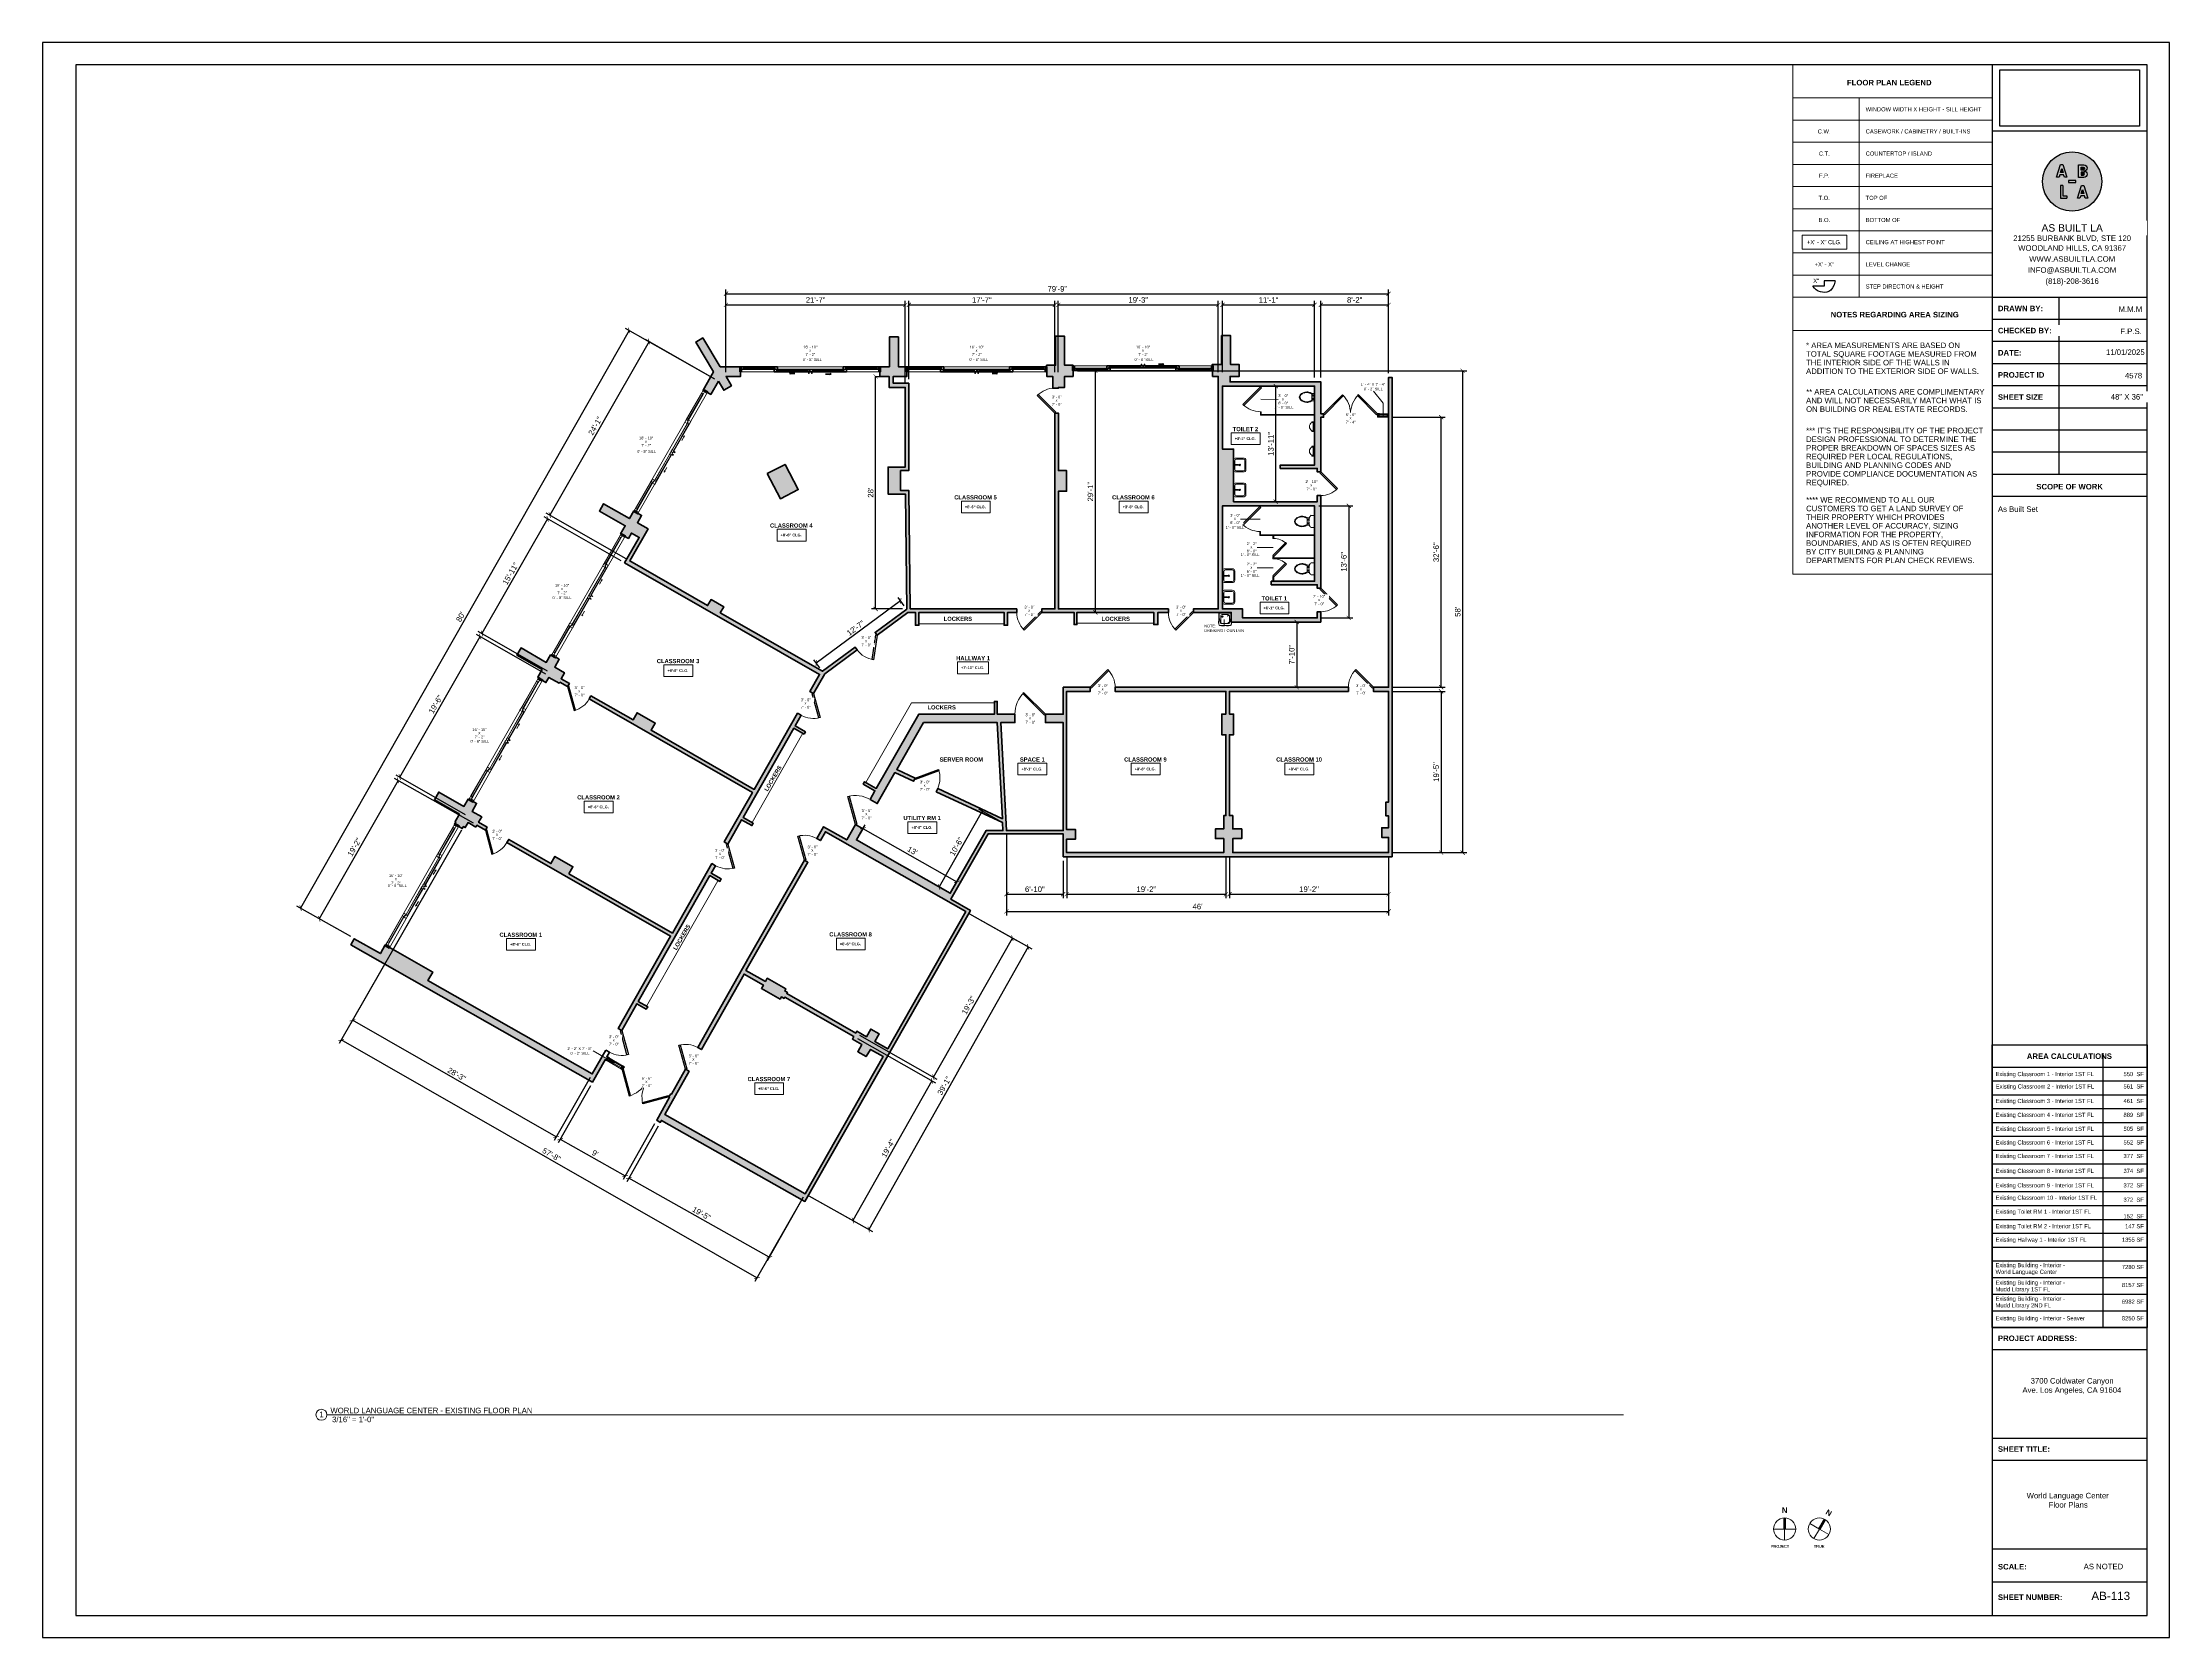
# Model space of a CAD drawing. Header units: inches. Extents: x -2078 to 106214, y -964 to 6385.
# Drawn here: x 57878 to 60950, y 2929 to 5233 of the extents above; entities that cross this region are included whole.
import ezdxf

# ---------------------------------------------------------------- set-up
doc = ezdxf.new("R2010")
doc.units = ezdxf.units.IN
doc.header["$MEASUREMENT"] = 0
doc.set_wipeout_variables(frame=1)
for name, color, linetype, lineweight in [('A-ANNO', 2, 'Continuous', 5), ('A-ANNO-DIMS', 1, 'Continuous', 9), ('A-DETAIL-1', 4, 'Continuous', 40), ('A-DETAIL-2', 20, 'Continuous', 25), ('A-DETAIL-3', 40, 'Continuous', 15), ('A-DOOR', 1, 'Continuous', 18), ('A-FIXT', 150, 'Continuous', 9), ('A-FURN', 8, 'Continuous', 9), ('A-GENM', 13, 'Continuous', 9), ('A-GLAZ', 2, 'Continuous', 30), ('A-WALL', 3, 'Continuous', 40), ('A-WINDOWS', 2, 'Continuous', 18)]:
    doc.layers.add(name, color=color, linetype=linetype, lineweight=lineweight)
doc.layers.add('A-HATCH', color=9, linetype='Continuous')
doc.layers.add('A-TB', color=7, linetype='Continuous')
doc.styles.add('Arial_1', font='arial.ttf', dxfattribs={"height": 0.0625})
doc.styles.add('Arial_2', font='arial.ttf', dxfattribs={"height": 3})
doc.styles.add('Arial_3', font='arial.ttf', dxfattribs={"height": 0.125})
doc.styles.add('Arial_4', font='arial.ttf', dxfattribs={"height": 3})
doc.styles.add('Arial_5', font='arial.ttf', dxfattribs={"height": 0.09375})
doc.styles.add('Arial_B', font='arialbd.ttf', dxfattribs={"height": 4.5})
doc.styles.add('Arial_B_1', font='arialbd.ttf', dxfattribs={"height": 3})
doc.styles.add('Arial_B_2', font='arialbd.ttf', dxfattribs={"height": 0.125})
doc.styles.add('Arial_B_3', font='arialbd.ttf', dxfattribs={"height": 0.0625})
doc.styles.add('JC', font='arial.ttf', dxfattribs={"height": 0.125})
doc.dimstyles.new('JC-DIMS', dxfattribs={"dimtxt": 0.125, "dimasz": 0.09375, "dimexe": 0.09375, "dimexo": 0.09375, "dimgap": 0.046875, "dimtad": 1, "dimdec": 1, "dimzin": 0, "dimdsep": 46, "dimlunit": 4, "dimtxsty": 'JC', "dimblk": 'ARCHTICK', "dimcen": 0.09, "dimclrd": 1, "dimclre": 1, "dimclrt": 256, "dimadec": 0, "dimazin": 0, "dimtfac": 1, "dimtdec": 1, "dimtofl": 0, "dimtmove": 1, "dimatfit": 3, "dimfxl": 1, "dimtolj": 1, "dimtzin": 0, "dimarcsym": 0})
picture_1 = doc.add_image_def('image1.png', size_in_pixel=(151, 61))

# ---------------------------------------------------------------- blocks, each defined once
blk = doc.blocks.new('JC_SINGLE DOOR-NO TRIM - SINGLE DOOR-1545697-World Language Center - 1st FL')
at = {"layer": 'A-DOOR', "lineweight": 30}
for p, q in [((-8.9, -27), (16.6, -1.6)), ((-7.5, -28.5), (-8.9, -27)), ((18, -3), (-7.5, -28.5)), ((16.6, -1.6), (18, -3))]:
    blk.add_line(p, q, dxfattribs=at)
at = {"layer": 'A-DOOR', "lineweight": 9}
blk.add_arc((18, -3), 36, 180, 225, dxfattribs=at)
blk = doc.blocks.new('JC_SINGLE DOOR-NO TRIM - SINGLE DOOR-1482781-World Language Center - 1st FL')
at = {"layer": 'A-DOOR', "lineweight": 30}
for p, q in [((-10.1, -34.3), (19.6, -4.6)), ((21, -6), (-8.7, -35.7)), ((19.6, -4.6), (21, -6)), ((-8.7, -35.7), (-10.1, -34.3))]:
    blk.add_line(p, q, dxfattribs=at)
at = {"layer": 'A-DOOR', "lineweight": 9}
blk.add_arc((21, -6), 42, 180, 225, dxfattribs=at)
blk = doc.blocks.new('JC_SINGLE DOOR-NO TRIM - SINGLE DOOR-1482534-World Language Center - 1st FL')
at = {"layer": 'A-DOOR', "lineweight": 30}
for p, q in [((-8.9, -26.5), (16.6, -1.1)), ((-7.5, -28), (-8.9, -26.5)), ((18, -2.5), (-7.5, -28)), ((16.6, -1.1), (18, -2.5))]:
    blk.add_line(p, q, dxfattribs=at)
at = {"layer": 'A-DOOR', "lineweight": 9}
blk.add_arc((18, -2.5), 36, 180, 225, dxfattribs=at)
blk = doc.blocks.new('JC_SINGLE DOOR-NO TRIM - SINGLE DOOR-1483277-World Language Center - 1st FL')
at = {"layer": 'A-DOOR', "lineweight": 30}
for p, q in [((-8.5, -25.1), (15.6, -1.1)), ((-7, -26.5), (-8.5, -25.1)), ((17, -2.5), (-7, -26.5)), ((15.6, -1.1), (17, -2.5))]:
    blk.add_line(p, q, dxfattribs=at)
at = {"layer": 'A-DOOR', "lineweight": 9}
blk.add_arc((17, -2.5), 34, 180, 225, dxfattribs=at)
blk = doc.blocks.new('JC_SINGLE DOOR-NO TRIM - SINGLE DOOR-1545690-World Language Center - 1st FL')
at = {"layer": 'A-DOOR', "lineweight": 30}
for p, q in [((-7.5, 28.5), (-8.9, 27)), ((-8.9, 27), (16.6, 1.6)), ((18, 3), (-7.5, 28.5)), ((16.6, 1.6), (18, 3))]:
    blk.add_line(p, q, dxfattribs=at)
at = {"layer": 'A-DOOR', "lineweight": 9}
blk.add_arc((18, 3), 36, 135, 180, dxfattribs=at)
blk = doc.blocks.new('JC_SINGLE DOOR-NO TRIM - SINGLE DOOR-1484588-World Language Center - 1st FL')
at = {"layer": 'A-DOOR', "lineweight": 30}
for p, q in [((-9.1, 37.1), (-10.5, 35.7)), ((-10.5, 35.7), (20.6, 4.6)), ((22, 6), (-9.1, 37.1)), ((20.6, 4.6), (22, 6))]:
    blk.add_line(p, q, dxfattribs=at)
at = {"layer": 'A-DOOR', "lineweight": 9}
blk.add_arc((22, 6), 44, 135, 180, dxfattribs=at)
blk = doc.blocks.new('JC_DOUBLE DOOR - DOUBLE DOOR-1536150-World Language Center - 1st FL')
at = {"layer": 'A-DOOR', "lineweight": 30}
for p, q in [((-39, 2.5), (-11.4, 30.1)), ((-37.6, 1.1), (-39, 2.5)), ((-10, 28.7), (-37.6, 1.1)), ((-11.4, 30.1), (-10, 28.7)), ((11.4, 30.1), (10, 28.7)), ((10, 28.7), (37.6, 1.1)), ((39, 2.5), (11.4, 30.1)), ((37.6, 1.1), (39, 2.5))]:
    blk.add_line(p, q, dxfattribs=at)
at = {"layer": 'A-DOOR', "lineweight": 9}
for centre, start, end in [((-39, 2.5), 360, 45), ((39, 2.5), 135, 180)]:
    blk.add_arc(centre, 39, start, end, dxfattribs=at)
blk = doc.blocks.new('JC_FIXED WINDOW - MUNTIN - FIXED WINDOW-1484927-World Language Center - 1st FL')
at = {"layer": 'A-GLAZ'}
for p, q in [((-8, 2.5), (-8, -2.5)), ((-5.3, 2.5), (-8, 2.5)), ((-7.5, 2.5), (-7.5, 0.7)), ((-7.5, 0.7), (-6.8, 0.7)), ((-5.3, 0.7), (-6.8, 0.7)), ((-6.8, 0.7), (-6.8, -1)), ((-5.3, 2.5), (-5.3, 0.7)), ((5.3, 2.5), (8, 2.5)), ((5.3, 2.5), (5.3, 0.7)), ((5.3, 0.7), (7.5, 0.7)), ((6.8, 0.7), (6.8, -1)), ((7.5, 2.5), (7.5, 0.7)), ((8, 2.5), (8, -2.5)), ((-8, -1), (-6.8, -1)), ((6.8, -1), (8, -1))]:
    blk.add_line(p, q, dxfattribs=at)
at = {"layer": 'A-GLAZ', "lineweight": 9}
for p, q in [((5.3, 2.5), (-5.3, 2.5)), ((6.8, -1), (-6.8, -1))]:
    blk.add_line(p, q, dxfattribs=at)
at = {"layer": 'A-GLAZ', "lineweight": 40}
blk.add_line((-5.3, 1.6), (5.3, 1.6), dxfattribs=at)
at = {"layer": 'A-WINDOWS'}
for p, q in [((8, 2.5), (-8, 2.5)), ((-8, -2.5), (8, -2.5))]:
    blk.add_line(p, q, dxfattribs=at)
blk = doc.blocks.new('Aluprof_MB-77HS_E_Alu_Sliding-Door-Fix-Slide-Slide-Fix_ENG_R-00197 - FIX - Slide - Slide - FIX-1503696-World Language Center - 1st FL')
at = {"layer": 'A-DETAIL-1'}
for p, q in [((-160.7, 4.2), (-161.9, 4.2)), ((-161.9, 4.2), (-161.9, -2.6)), ((-160.7, 3.9), (-160.7, 4.2)), ((-160.4, 3.9), (-160.7, 3.9)), ((-160.7, 0.1), (-160.7, 1.6)), ((-160.7, 1.6), (-160.4, 1.6)), ((-160.4, 0.1), (-160.7, 0.1)), ((-160, 3.8), (-160.4, 3.9)), ((-160.4, 1.6), (-160, 1.6)), ((-160.4, 0.4), (-160.4, 0.1)), ((-156.2, 0.4), (-160.4, 0.4)), ((-160.4, 0.1), (-160, 0)), ((-160, 0), (-160.4, 0.1)), ((-160, 1.6), (-160, 3.8)), ((-156.3, -0.4), (-156.3, 0.4)), ((-113.2, 0.4), (-156.2, 0.4)), ((-108.3, 4.2), (-113.2, 4.2)), ((-113.2, 4.2), (-113.2, 0.6)), ((-113.2, 0.6), (-110.6, 0.6)), ((-110.6, 0.4), (-113.2, 0.4)), ((-113.1, 0.4), (-113.1, -0.4)), ((-111, 1), (-110.9, 1)), ((-111, 0.8), (-111, 1)), ((-110.9, 1), (-111, 1)), ((-111, 1), (-111, 0.9)), ((-110.9, 0.9), (-111, 0.9)), ((-110.5, 0.7), (-111, 0.8)), ((-110.9, 1), (-110.8, 1.2)), ((-108.3, 1), (-110.9, 1)), ((-110.9, 0.9), (-110.5, 0.8)), ((-110.8, 1.2), (-108.3, 1.2)), ((-110.5, 0.7), (-110.6, 0.6)), ((-110.5, 0.6), (-110.6, 0.4)), ((-110.5, 0.8), (-110.5, 0.7)), ((-110.5, 0.7), (-110.5, 0.7)), ((-110.5, 0.7), (-110.5, 0.7)), ((-110.5, 0.6), (-110.5, 0.7)), ((-109, 3.4), (-108.3, 3.4)), ((-109, 1.5), (-109, 3.4)), ((-108.3, 1.5), (-109, 1.5)), ((-108.4, 3.4), (-108.4, 4.2)), ((-108.3, 4.2), (-65.2, 4.2)), ((-65.2, 3.4), (-108.3, 3.4)), ((-65.2, 1.5), (-108.3, 1.5)), ((-108.3, 1.2), (-108.3, 1.5)), ((-65.2, 1.2), (-108.3, 1.2)), ((-108.3, -2.6), (-108.3, 1)), ((-91.1, 3.7), (-89.1, 4.4)), ((-83.2, 3.7), (-91.1, 3.7)), ((-91.1, 3.7), (-89.1, 3)), ((-61.1, 4.2), (-65.2, 4.2)), ((-65.2, 3.4), (-64.5, 3.4)), ((-65.2, 1.5), (-65.2, 1.2)), ((-64.5, 1.5), (-65.2, 1.5)), ((-65.2, 1.2), (-61.1, 1.2)), ((-65.1, 4.2), (-65.1, 3.4)), ((-64.5, 3.4), (-64.5, 1.5)), ((-61.1, 3.9), (-61.1, 4.2)), ((-61.1, 3.9), (-60.8, 3.9)), ((-61.1, 1.6), (-60.8, 1.6)), ((-61.1, 1.2), (-61.1, 1.6)), ((-60.8, 3.9), (-60.8, 4.2)), ((-60.8, 4.2), (-56.6, 4.2)), ((-60.8, 3.9), (-60.5, 3.8)), ((-60.4, 3.8), (-60.8, 3.9)), ((-60.8, 1.6), (-60.4, 1.7)), ((-60.8, 1.6), (-60.5, 1.6)), ((-60.8, 1.2), (-60.8, 1.6)), ((-56.6, 1.2), (-60.8, 1.2)), ((-60.5, 1.6), (-60.5, 3.8)), ((-60.4, 1.7), (-60.4, 3.8)), ((-57.4, 3.4), (-57.4, 1.5)), ((-56.6, 3.4), (-57.4, 3.4)), ((-57.4, 1.5), (-56.6, 1.5)), ((-56.7, 4.2), (-56.7, 3.4)), ((-13.6, 4.2), (-56.6, 4.2)), ((-56.6, 3.4), (-12.9, 3.4)), ((-56.6, 1.5), (-13.6, 1.5)), ((-56.6, 1.5), (-56.6, 1.2)), ((-56.6, 1.2), (-13.6, 1.2)), ((-38.7, 6.6), (-30.8, 6.6)), ((-30.8, 6.6), (-32.8, 7.3)), ((-30.8, 6.6), (-32.8, 5.9)), ((-13.6, 4.2), (-8.7, 4.2)), ((-12.9, 3.4), (-13.6, 3.4)), ((-13.6, 1.5), (-12.9, 1.5)), ((-13.6, 1.2), (-13.6, 1.5)), ((-11.1, 1.2), (-13.6, 1.2)), ((-13.6, 1), (-11, 1)), ((-13.6, -2.6), (-13.6, 1)), ((-13.5, 3.4), (-13.5, 4.2)), ((-12.9, 1.5), (-12.9, 3.4)), ((-11, 0.9), (-11.4, 0.8)), ((-11.4, 0.8), (-11.4, 0.7)), ((-11.4, 0.6), (-11.4, 0.7)), ((-11.3, 0.7), (-11.4, 0.7)), ((-11.3, 0.6), (-11.4, 0.7)), ((-11.4, 0.7), (-11.4, 0.7)), ((-11.4, 0.6), (-11.2, 0.4)), ((-11.3, 0.7), (-10.9, 0.8)), ((-8.7, 0.6), (-11.3, 0.6)), ((-11.2, 0.4), (-8.7, 0.4)), ((-10.9, 1), (-11.1, 1.2)), ((-11, 1), (-10.9, 1)), ((-11, 0.9), (-10.9, 0.9)), ((-10.9, 1), (-10.9, 0.9)), ((-10.9, 1), (-10.9, 1)), ((-10.9, 0.8), (-10.9, 1)), ((-8.8, 0.4), (-8.8, -0.4)), ((-8.7, 4.2), (-8.7, 0.6)), ((-8.7, 0.4), (34.3, 0.4)), ((34.3, 0.4), (38.5, 0.4)), ((34.5, -0.4), (34.5, 0.4)), ((38.2, 3.8), (38.5, 3.9)), ((38.2, 1.6), (38.2, 3.8)), ((38.5, 1.6), (38.2, 1.6)), ((38.5, 0.1), (38.2, 0)), ((38.2, 0), (38.5, 0.1)), ((38.5, 3.9), (38.8, 3.9)), ((38.8, 1.6), (38.5, 1.6)), ((38.5, 0.4), (38.5, 0.1)), ((38.5, 0.1), (38.8, 0.1)), ((38.8, 4.2), (40.1, 4.2)), ((38.8, 3.9), (38.8, 4.2)), ((38.8, 0.1), (38.8, 1.6)), ((40.1, 4.2), (40.1, -2.6)), ((-161.9, -2.6), (-160.7, -2.6)), ((-160.7, -2.6), (-160.7, -2.3)), ((-160.7, -2.3), (-160.4, -2.3)), ((-160, -2.2), (-160.4, -2.3)), ((-160.4, -2.3), (-160, -2.2)), ((-160.4, -2.3), (-160.4, -2.6)), ((-160.4, -2.6), (-156.2, -2.6)), ((-160, 0), (-160, -2.2)), ((-160, -2.2), (-160, 0)), ((-157, -0.4), (-156.2, -0.4)), ((-157, -2.3), (-157, -0.4)), ((-156.2, -2.3), (-157, -2.3)), ((-113.2, -0.4), (-156.2, -0.4)), ((-156.2, -0.4), (-113.2, -0.4)), ((-113.2, -2.3), (-156.2, -2.3)), ((-156.2, -2.6), (-156.2, -2.3)), ((-113.2, -2.3), (-156.2, -2.3)), ((-113.2, -2.6), (-156.2, -2.6)), ((-113.2, -0.4), (-112.4, -0.4)), ((-113.2, -2.3), (-113.2, -2.6)), ((-112.4, -2.3), (-113.2, -2.3)), ((-113.2, -2.6), (-108.3, -2.6)), ((-112.4, -0.4), (-112.4, -2.3)), ((-8.7, -2.6), (-13.6, -2.6)), ((-9.4, -0.4), (-9.4, -2.3)), ((-8.7, -0.4), (-9.4, -0.4)), ((-9.4, -2.3), (-8.7, -2.3)), ((-8.7, -0.4), (34.3, -0.4)), ((34.3, -0.4), (-8.7, -0.4)), ((-8.7, -2.3), (34.3, -2.3)), ((-8.7, -2.3), (-8.7, -2.6)), ((-8.7, -2.3), (34.3, -2.3)), ((-8.7, -2.6), (34.3, -2.6)), ((35.1, -0.4), (34.3, -0.4)), ((34.3, -2.3), (35.1, -2.3)), ((34.3, -2.6), (34.3, -2.3)), ((38.5, -2.6), (34.3, -2.6)), ((35.1, -2.3), (35.1, -0.4)), ((38.2, 0), (38.2, -2.2)), ((38.2, -2.2), (38.2, 0)), ((38.2, -2.2), (38.5, -2.3)), ((38.5, -2.3), (38.2, -2.2)), ((38.5, -2.3), (38.5, -2.6)), ((38.8, -2.3), (38.5, -2.3)), ((38.8, -2.6), (38.8, -2.3)), ((40.1, -2.6), (38.8, -2.6))]:
    blk.add_line(p, q, dxfattribs=at)
at = {"layer": 'A-DOOR', "lineweight": 9}
for p, q in [((-162.5, 4.2), (-162.5, -2.6)), ((-161.9, 4.2), (-162.5, 4.2)), ((-161.9, 4.2), (-161.9, -2.6)), ((40.1, 4.2), (-161.9, 4.2)), ((-161.9, -2.6), (-161.9, 4.2)), ((40.1, -2.6), (40.1, 4.2)), ((40.1, 4.2), (40.1, -2.6)), ((40.7, 4.2), (40.1, 4.2)), ((40.7, -2.6), (40.7, 4.2)), ((-162.5, -2.6), (-161.9, -2.6)), ((-161.9, -2.6), (40.1, -2.6)), ((40.1, -2.6), (40.7, -2.6))]:
    blk.add_line(p, q, dxfattribs=at)
at = {"layer": 'A-GENM'}
for p, q in [((-63.9, 4.8), (-63.9, 4.2)), ((-62.5, 4.8), (-63.9, 4.8)), ((-63.9, 4.2), (-62.5, 4.2)), ((-62.5, 1.2), (-63.9, 1.2)), ((-63.9, 1.2), (-63.9, 1.1)), ((-63.9, 1.1), (-62.5, 1.1)), ((-63.7, 6.6), (-62.8, 6.6)), ((-63.7, 4.8), (-63.7, 6.6)), ((-62.7, 4.8), (-62.7, 6.6)), ((-62.5, 4.2), (-62.5, 4.8)), ((-62.5, 1.1), (-62.5, 1.2)), ((-59.4, 4.2), (-59.4, 4.8)), ((-59.4, 4.8), (-58.1, 4.8)), ((-58.1, 4.2), (-59.4, 4.2)), ((-59.4, 1.1), (-59.4, 1.2)), ((-59.4, 1.2), (-58.1, 1.2)), ((-58.1, 1.1), (-59.4, 1.1)), ((-58.3, 6.6), (-59.2, 6.6)), ((-59.2, 4.8), (-59.2, 6.6)), ((-58.2, 4.8), (-58.2, 6.6)), ((-58.1, 4.8), (-58.1, 4.2)), ((-58.1, 1.2), (-58.1, 1.1))]:
    blk.add_line(p, q, dxfattribs=at)
for centre, start, end in [((-63.7, 6.6), 90, 180), ((-62.8, 6.6), 0, 90), ((-59.2, 6.6), 90, 180), ((-58.3, 6.6), 0, 90)]:
    blk.add_arc(centre, 0.0394, start, end, dxfattribs=at)
blk = doc.blocks.new('Aluprof_MB-77HS_E_Alu_Sliding-Door-Fix-Slide-Slide-Fix_ENG_R-00197 - FIX - Slide - Slide - FIX-1504361-World Language Center - 1st FL')
at = {"layer": 'A-DETAIL-1'}
for p, q in [((-161.9, -4.2), (-161.9, 2.6)), ((-161.9, 2.6), (-160.7, 2.6)), ((-160.7, 2.6), (-160.7, 2.3)), ((-160.7, 2.3), (-160.4, 2.3)), ((-160.4, 2.3), (-160.4, 2.6)), ((-160.4, 2.6), (-156.2, 2.6)), ((-160, 2.2), (-160.4, 2.3)), ((-160.4, 2.3), (-160, 2.2)), ((-160.4, -0.1), (-160, 0)), ((-160, 0), (-160.4, -0.1)), ((-160, 0), (-160, 2.2)), ((-160, 2.2), (-160, 0)), ((-157, 2.3), (-157, 0.4)), ((-156.2, 2.3), (-157, 2.3)), ((-157, 0.4), (-156.2, 0.4)), ((-156.3, 0.4), (-156.3, -0.4)), ((-113.2, 2.6), (-156.2, 2.6)), ((-156.2, 2.6), (-156.2, 2.3)), ((-113.2, 2.3), (-156.2, 2.3)), ((-113.2, 2.3), (-156.2, 2.3)), ((-113.2, 0.4), (-156.2, 0.4)), ((-156.2, 0.4), (-113.2, 0.4)), ((-113.2, 2.6), (-108.3, 2.6)), ((-113.2, 2.3), (-113.2, 2.6)), ((-112.4, 2.3), (-113.2, 2.3)), ((-113.2, 0.4), (-112.4, 0.4)), ((-113.1, -0.4), (-113.1, 0.4)), ((-112.4, 0.4), (-112.4, 2.3)), ((-108.3, 2.6), (-108.3, -1)), ((-8.7, 2.6), (-13.6, 2.6)), ((-13.6, 2.6), (-13.6, -1)), ((-9.4, 2.3), (-8.7, 2.3)), ((-9.4, 0.4), (-9.4, 2.3)), ((-8.7, 0.4), (-9.4, 0.4)), ((-8.8, -0.4), (-8.8, 0.4)), ((-8.7, 2.6), (34.3, 2.6)), ((-8.7, 2.3), (-8.7, 2.6)), ((-8.7, 2.3), (34.3, 2.3)), ((-8.7, 2.3), (34.3, 2.3)), ((-8.7, 0.4), (34.3, 0.4)), ((34.3, 0.4), (-8.7, 0.4)), ((34.3, 2.6), (34.3, 2.3)), ((38.5, 2.6), (34.3, 2.6)), ((34.3, 2.3), (35.1, 2.3)), ((35.1, 0.4), (34.3, 0.4)), ((34.5, 0.4), (34.5, -0.4)), ((35.1, 2.3), (35.1, 0.4)), ((38.2, 2.2), (38.5, 2.3)), ((38.5, 2.3), (38.2, 2.2)), ((38.2, 0), (38.2, 2.2)), ((38.2, 2.2), (38.2, 0)), ((38.5, -0.1), (38.2, 0)), ((38.2, 0), (38.5, -0.1)), ((38.5, 2.3), (38.5, 2.6)), ((38.8, 2.3), (38.5, 2.3)), ((40.1, 2.6), (38.8, 2.6)), ((38.8, 2.6), (38.8, 2.3)), ((40.1, -4.2), (40.1, 2.6)), ((-160.7, -4.2), (-161.9, -4.2)), ((-160.4, -0.1), (-160.7, -0.1)), ((-160.7, -0.1), (-160.7, -1.6)), ((-160.7, -1.6), (-160.4, -1.6)), ((-160.4, -3.9), (-160.7, -3.9)), ((-160.7, -3.9), (-160.7, -4.2)), ((-160.4, -0.4), (-160.4, -0.1)), ((-156.2, -0.4), (-160.4, -0.4)), ((-160.4, -1.6), (-160, -1.6)), ((-160, -3.8), (-160.4, -3.9)), ((-160, -1.6), (-160, -3.8)), ((-113.2, -0.4), (-156.2, -0.4)), ((-110.6, -0.4), (-113.2, -0.4)), ((-113.2, -0.6), (-110.6, -0.6)), ((-113.2, -4.2), (-113.2, -0.6)), ((-108.3, -4.2), (-113.2, -4.2)), ((-110.5, -0.7), (-111, -0.8)), ((-111, -0.8), (-111, -1)), ((-110.9, -0.9), (-111, -0.9)), ((-111, -1), (-111, -0.9)), ((-111, -1), (-110.9, -1)), ((-110.9, -1), (-111, -1)), ((-110.9, -0.9), (-110.5, -0.8)), ((-110.9, -1), (-110.8, -1.2)), ((-108.3, -1), (-110.9, -1)), ((-110.8, -1.2), (-108.3, -1.2)), ((-110.5, -0.6), (-110.6, -0.4)), ((-110.5, -0.7), (-110.6, -0.6)), ((-110.5, -0.6), (-110.5, -0.7)), ((-110.5, -0.7), (-110.5, -0.7)), ((-110.5, -0.7), (-110.5, -0.7)), ((-110.5, -0.8), (-110.5, -0.7)), ((-109, -1.5), (-109, -3.4)), ((-108.3, -1.5), (-109, -1.5)), ((-109, -3.4), (-108.3, -3.4)), ((-108.4, -3.4), (-108.4, -4.2)), ((-108.3, -1.2), (-108.3, -1.5)), ((-65.2, -1.2), (-108.3, -1.2)), ((-65.2, -1.5), (-108.3, -1.5)), ((-65.2, -3.4), (-108.3, -3.4)), ((-108.3, -4.2), (-65.2, -4.2)), ((-91.1, -3.7), (-89.1, -3)), ((-83.2, -3.7), (-91.1, -3.7)), ((-91.1, -3.7), (-89.1, -4.4)), ((-65.2, -1.2), (-61.1, -1.2)), ((-65.2, -1.5), (-65.2, -1.2)), ((-64.5, -1.5), (-65.2, -1.5)), ((-65.2, -3.4), (-64.5, -3.4)), ((-61.1, -4.2), (-65.2, -4.2)), ((-65.1, -4.2), (-65.1, -3.4)), ((-64.5, -3.4), (-64.5, -1.5)), ((-61.1, -1.2), (-61.1, -1.6)), ((-61.1, -1.6), (-60.8, -1.6)), ((-61.1, -3.9), (-60.8, -3.9)), ((-61.1, -3.9), (-61.1, -4.2)), ((-60.8, -1.2), (-60.8, -1.6)), ((-56.6, -1.2), (-60.8, -1.2)), ((-60.8, -1.6), (-60.5, -1.6)), ((-60.8, -1.6), (-60.4, -1.7)), ((-60.8, -3.9), (-60.5, -3.8)), ((-60.4, -3.8), (-60.8, -3.9)), ((-60.8, -3.9), (-60.8, -4.2)), ((-60.8, -4.2), (-56.6, -4.2)), ((-60.5, -1.6), (-60.5, -3.8)), ((-60.4, -1.7), (-60.4, -3.8)), ((-57.4, -1.5), (-56.6, -1.5)), ((-57.4, -3.4), (-57.4, -1.5)), ((-56.6, -3.4), (-57.4, -3.4)), ((-56.7, -4.2), (-56.7, -3.4)), ((-56.6, -1.5), (-56.6, -1.2)), ((-56.6, -1.2), (-13.6, -1.2)), ((-56.6, -1.5), (-13.6, -1.5)), ((-56.6, -3.4), (-12.9, -3.4)), ((-13.6, -4.2), (-56.6, -4.2)), ((-38.7, -6.6), (-30.8, -6.6)), ((-30.8, -6.6), (-32.8, -5.9)), ((-30.8, -6.6), (-32.8, -7.3)), ((-13.6, -1), (-11, -1)), ((-13.6, -1.2), (-13.6, -1.5)), ((-11.1, -1.2), (-13.6, -1.2)), ((-13.6, -1.5), (-12.9, -1.5)), ((-12.9, -3.4), (-13.6, -3.4)), ((-13.6, -4.2), (-8.7, -4.2)), ((-13.5, -3.4), (-13.5, -4.2)), ((-12.9, -1.5), (-12.9, -3.4)), ((-11.4, -0.6), (-11.2, -0.4)), ((-11.4, -0.6), (-11.4, -0.7)), ((-11.3, -0.6), (-11.4, -0.7)), ((-11.4, -0.8), (-11.4, -0.7)), ((-11.3, -0.7), (-11.4, -0.7)), ((-11.4, -0.7), (-11.4, -0.7)), ((-11, -0.9), (-11.4, -0.8)), ((-8.7, -0.6), (-11.3, -0.6)), ((-11.3, -0.7), (-10.9, -0.8)), ((-11.2, -0.4), (-8.7, -0.4)), ((-10.9, -1), (-11.1, -1.2)), ((-11, -0.9), (-10.9, -0.9)), ((-11, -1), (-10.9, -1)), ((-10.9, -0.8), (-10.9, -1)), ((-10.9, -1), (-10.9, -0.9)), ((-10.9, -1), (-10.9, -1)), ((-8.7, -0.4), (34.3, -0.4)), ((-8.7, -4.2), (-8.7, -0.6)), ((34.3, -0.4), (38.5, -0.4)), ((38.5, -1.6), (38.2, -1.6)), ((38.2, -1.6), (38.2, -3.8)), ((38.2, -3.8), (38.5, -3.9)), ((38.5, -0.4), (38.5, -0.1)), ((38.5, -0.1), (38.8, -0.1)), ((38.8, -1.6), (38.5, -1.6)), ((38.5, -3.9), (38.8, -3.9)), ((38.8, -0.1), (38.8, -1.6)), ((38.8, -3.9), (38.8, -4.2)), ((38.8, -4.2), (40.1, -4.2))]:
    blk.add_line(p, q, dxfattribs=at)
at = {"layer": 'A-DOOR', "lineweight": 9}
for p, q in [((-162.5, 2.6), (-161.9, 2.6)), ((-162.5, -4.2), (-162.5, 2.6)), ((-161.9, -4.2), (-161.9, 2.6)), ((-161.9, 2.6), (40.1, 2.6)), ((-161.9, 2.6), (-161.9, -4.2)), ((40.1, 2.6), (40.1, -4.2)), ((40.1, 2.6), (40.7, 2.6)), ((40.1, -4.2), (40.1, 2.6)), ((40.7, 2.6), (40.7, -4.2)), ((-161.9, -4.2), (-162.5, -4.2)), ((40.1, -4.2), (-161.9, -4.2)), ((40.7, -4.2), (40.1, -4.2))]:
    blk.add_line(p, q, dxfattribs=at)
at = {"layer": 'A-GENM'}
for p, q in [((-63.9, -1.2), (-63.9, -1.1)), ((-63.9, -1.1), (-62.5, -1.1)), ((-62.5, -1.2), (-63.9, -1.2)), ((-63.9, -4.8), (-63.9, -4.2)), ((-63.9, -4.2), (-62.5, -4.2)), ((-62.5, -4.8), (-63.9, -4.8)), ((-63.7, -4.8), (-63.7, -6.6)), ((-63.7, -6.6), (-62.8, -6.6)), ((-62.7, -4.8), (-62.7, -6.6)), ((-62.5, -1.1), (-62.5, -1.2)), ((-62.5, -4.2), (-62.5, -4.8)), ((-59.4, -1.1), (-59.4, -1.2)), ((-58.1, -1.1), (-59.4, -1.1)), ((-59.4, -1.2), (-58.1, -1.2)), ((-58.1, -4.2), (-59.4, -4.2)), ((-59.4, -4.2), (-59.4, -4.8)), ((-59.4, -4.8), (-58.1, -4.8)), ((-59.2, -4.8), (-59.2, -6.6)), ((-58.3, -6.6), (-59.2, -6.6)), ((-58.2, -4.8), (-58.2, -6.6)), ((-58.1, -1.2), (-58.1, -1.1)), ((-58.1, -4.8), (-58.1, -4.2))]:
    blk.add_line(p, q, dxfattribs=at)
for centre, start, end in [((-63.7, -6.6), 180, 270), ((-62.8, -6.6), 270, 0), ((-59.2, -6.6), 180, 270), ((-58.3, -6.6), 270, 360)]:
    blk.add_arc(centre, 0.0394, start, end, dxfattribs=at)
blk = doc.blocks.new('Aluprof_MB-77HS_E_Alu_Sliding-Door-Fix-Slide-Slide-Fix_ENG_R-00197 - FIX - Slide - Slide - FIX-1504774-World Language Center - 1st FL')
at = {"layer": 'A-DETAIL-1'}
for p, q in [((-160.7, 0.2), (-161.9, 0.2)), ((-161.9, 0.2), (-161.9, -6.6)), ((-160.7, -0.1), (-160.7, 0.2)), ((-108.3, 0.2), (-113.2, 0.2)), ((-113.2, 0.2), (-113.2, -3.4)), ((-108.4, -0.6), (-108.4, 0.2)), ((-108.3, 0.2), (-65.2, 0.2)), ((-91.1, 3.7), (-89.1, 4.4)), ((-83.2, 3.7), (-91.1, 3.7)), ((-91.1, 3.7), (-89.1, 3)), ((-61.1, 0.2), (-65.2, 0.2)), ((-65.1, 0.2), (-65.1, -0.6)), ((-61.1, -0.1), (-61.1, 0.2)), ((-60.8, -0.1), (-60.8, 0.2)), ((-60.8, 0.2), (-56.6, 0.2)), ((-56.7, 0.2), (-56.7, -0.6)), ((-13.6, 0.2), (-56.6, 0.2)), ((-38.7, 2.6), (-30.8, 2.6)), ((-30.8, 2.6), (-32.8, 3.3)), ((-30.8, 2.6), (-32.8, 1.9)), ((-13.6, 0.2), (-8.7, 0.2)), ((-13.5, -0.6), (-13.5, 0.2)), ((-8.7, 0.2), (-8.7, -3.4)), ((38.8, 0.2), (40.1, 0.2)), ((38.8, -0.1), (38.8, 0.2)), ((40.1, 0.2), (40.1, -6.6)), ((-161.9, -6.6), (-160.7, -6.6)), ((-160.4, -0.1), (-160.7, -0.1)), ((-160.7, -3.9), (-160.7, -2.4)), ((-160.7, -2.4), (-160.4, -2.4)), ((-160.4, -3.9), (-160.7, -3.9)), ((-160.7, -6.6), (-160.7, -6.3)), ((-160.7, -6.3), (-160.4, -6.3)), ((-160, -0.2), (-160.4, -0.1)), ((-160.4, -2.4), (-160, -2.4)), ((-160.4, -3.6), (-160.4, -3.9)), ((-156.2, -3.6), (-160.4, -3.6)), ((-160.4, -3.9), (-160, -4)), ((-160, -4), (-160.4, -3.9)), ((-160, -6.2), (-160.4, -6.3)), ((-160.4, -6.3), (-160, -6.2)), ((-160.4, -6.3), (-160.4, -6.6)), ((-160.4, -6.6), (-156.2, -6.6)), ((-160, -2.4), (-160, -0.2)), ((-160, -4), (-160, -6.2)), ((-160, -6.2), (-160, -4)), ((-157, -4.4), (-156.2, -4.4)), ((-157, -6.3), (-157, -4.4)), ((-156.2, -6.3), (-157, -6.3)), ((-156.3, -4.4), (-156.3, -3.6)), ((-113.2, -3.6), (-156.2, -3.6)), ((-113.2, -4.4), (-156.2, -4.4)), ((-156.2, -4.4), (-113.2, -4.4)), ((-113.2, -6.3), (-156.2, -6.3)), ((-156.2, -6.6), (-156.2, -6.3)), ((-113.2, -6.3), (-156.2, -6.3)), ((-113.2, -6.6), (-156.2, -6.6)), ((-113.2, -3.4), (-110.6, -3.4)), ((-110.6, -3.6), (-113.2, -3.6)), ((-113.2, -4.4), (-112.4, -4.4)), ((-113.2, -6.3), (-113.2, -6.6)), ((-112.4, -6.3), (-113.2, -6.3)), ((-113.2, -6.6), (-108.3, -6.6)), ((-113.1, -3.6), (-113.1, -4.4)), ((-112.4, -4.4), (-112.4, -6.3)), ((-111, -3), (-110.9, -3)), ((-111, -3.2), (-111, -3)), ((-110.9, -3), (-111, -3)), ((-111, -3), (-111, -3.1)), ((-110.9, -3.1), (-111, -3.1)), ((-110.5, -3.3), (-111, -3.2)), ((-110.9, -3), (-110.8, -2.8)), ((-108.3, -3), (-110.9, -3)), ((-110.9, -3.1), (-110.5, -3.2)), ((-110.8, -2.8), (-108.3, -2.8)), ((-110.5, -3.3), (-110.6, -3.4)), ((-110.5, -3.4), (-110.6, -3.6)), ((-110.5, -3.2), (-110.5, -3.3)), ((-110.5, -3.3), (-110.5, -3.3)), ((-110.5, -3.3), (-110.5, -3.3)), ((-110.5, -3.4), (-110.5, -3.3)), ((-109, -0.6), (-108.3, -0.6)), ((-109, -2.5), (-109, -0.6)), ((-108.3, -2.5), (-109, -2.5)), ((-65.2, -0.6), (-108.3, -0.6)), ((-65.2, -2.5), (-108.3, -2.5)), ((-108.3, -2.8), (-108.3, -2.5)), ((-65.2, -2.8), (-108.3, -2.8)), ((-108.3, -6.6), (-108.3, -3)), ((-65.2, -0.6), (-64.5, -0.6)), ((-65.2, -2.5), (-65.2, -2.8)), ((-64.5, -2.5), (-65.2, -2.5)), ((-65.2, -2.8), (-61.1, -2.8)), ((-64.5, -0.6), (-64.5, -2.5)), ((-61.1, -0.1), (-60.8, -0.1)), ((-61.1, -2.4), (-60.8, -2.4)), ((-61.1, -2.8), (-61.1, -2.4)), ((-60.8, -0.1), (-60.5, -0.2)), ((-60.4, -0.2), (-60.8, -0.1)), ((-60.8, -2.4), (-60.4, -2.3)), ((-60.8, -2.4), (-60.5, -2.4)), ((-60.8, -2.8), (-60.8, -2.4)), ((-56.6, -2.8), (-60.8, -2.8)), ((-60.5, -2.4), (-60.5, -0.2)), ((-60.4, -2.3), (-60.4, -0.2)), ((-57.4, -0.6), (-57.4, -2.5)), ((-56.6, -0.6), (-57.4, -0.6)), ((-57.4, -2.5), (-56.6, -2.5)), ((-56.6, -0.6), (-12.9, -0.6)), ((-56.6, -2.5), (-13.6, -2.5)), ((-56.6, -2.5), (-56.6, -2.8)), ((-56.6, -2.8), (-13.6, -2.8)), ((-12.9, -0.6), (-13.6, -0.6)), ((-13.6, -2.5), (-12.9, -2.5)), ((-13.6, -2.8), (-13.6, -2.5)), ((-11.1, -2.8), (-13.6, -2.8)), ((-13.6, -3), (-11, -3)), ((-13.6, -6.6), (-13.6, -3)), ((-8.7, -6.6), (-13.6, -6.6)), ((-12.9, -2.5), (-12.9, -0.6)), ((-11, -3.1), (-11.4, -3.2)), ((-11.4, -3.2), (-11.4, -3.3)), ((-11.4, -3.4), (-11.4, -3.3)), ((-11.3, -3.3), (-11.4, -3.3)), ((-11.3, -3.4), (-11.4, -3.3)), ((-11.4, -3.3), (-11.4, -3.3)), ((-11.4, -3.4), (-11.2, -3.6)), ((-11.3, -3.3), (-10.9, -3.2)), ((-8.7, -3.4), (-11.3, -3.4)), ((-11.2, -3.6), (-8.7, -3.6)), ((-10.9, -3), (-11.1, -2.8)), ((-11, -3), (-10.9, -3)), ((-11, -3.1), (-10.9, -3.1)), ((-10.9, -3), (-10.9, -3.1)), ((-10.9, -3), (-10.9, -3)), ((-10.9, -3.2), (-10.9, -3)), ((-9.4, -4.4), (-9.4, -6.3)), ((-8.7, -4.4), (-9.4, -4.4)), ((-9.4, -6.3), (-8.7, -6.3)), ((-8.8, -3.6), (-8.8, -4.4)), ((-8.7, -3.6), (34.3, -3.6)), ((-8.7, -4.4), (34.3, -4.4)), ((34.3, -4.4), (-8.7, -4.4)), ((-8.7, -6.3), (34.3, -6.3)), ((-8.7, -6.3), (-8.7, -6.6)), ((-8.7, -6.3), (34.3, -6.3)), ((-8.7, -6.6), (34.3, -6.6)), ((34.3, -3.6), (38.5, -3.6)), ((35.1, -4.4), (34.3, -4.4)), ((34.3, -6.3), (35.1, -6.3)), ((34.3, -6.6), (34.3, -6.3)), ((38.5, -6.6), (34.3, -6.6)), ((34.5, -4.4), (34.5, -3.6)), ((35.1, -6.3), (35.1, -4.4)), ((38.2, -0.2), (38.5, -0.1)), ((38.2, -2.4), (38.2, -0.2)), ((38.5, -2.4), (38.2, -2.4)), ((38.5, -3.9), (38.2, -4)), ((38.2, -4), (38.5, -3.9)), ((38.2, -4), (38.2, -6.2)), ((38.2, -6.2), (38.2, -4)), ((38.2, -6.2), (38.5, -6.3)), ((38.5, -6.3), (38.2, -6.2)), ((38.5, -0.1), (38.8, -0.1)), ((38.8, -2.4), (38.5, -2.4)), ((38.5, -3.6), (38.5, -3.9)), ((38.5, -3.9), (38.8, -3.9)), ((38.5, -6.3), (38.5, -6.6)), ((38.8, -6.3), (38.5, -6.3)), ((38.8, -3.9), (38.8, -2.4)), ((38.8, -6.6), (38.8, -6.3)), ((40.1, -6.6), (38.8, -6.6))]:
    blk.add_line(p, q, dxfattribs=at)
at = {"layer": 'A-DOOR', "lineweight": 9}
for p, q in [((-162.5, 0.2), (-162.5, -6.6)), ((-161.9, 0.2), (-162.5, 0.2)), ((-161.9, 0.2), (-161.9, -6.6)), ((40.1, 0.2), (-161.9, 0.2)), ((-161.9, -6.6), (-161.9, 0.2)), ((40.1, -6.6), (40.1, 0.2)), ((40.1, 0.2), (40.1, -6.6)), ((40.7, 0.2), (40.1, 0.2)), ((40.7, -6.6), (40.7, 0.2)), ((-162.5, -6.6), (-161.9, -6.6)), ((-161.9, -6.6), (40.1, -6.6)), ((40.1, -6.6), (40.7, -6.6))]:
    blk.add_line(p, q, dxfattribs=at)
at = {"layer": 'A-GENM'}
for p, q in [((-63.9, 0.8), (-63.9, 0.2)), ((-62.5, 0.8), (-63.9, 0.8)), ((-63.9, 0.2), (-62.5, 0.2)), ((-63.7, 2.6), (-62.8, 2.6)), ((-63.7, 0.8), (-63.7, 2.6)), ((-62.7, 0.8), (-62.7, 2.6)), ((-62.5, 0.2), (-62.5, 0.8)), ((-59.4, 0.2), (-59.4, 0.8)), ((-59.4, 0.8), (-58.1, 0.8)), ((-58.1, 0.2), (-59.4, 0.2)), ((-58.3, 2.6), (-59.2, 2.6)), ((-59.2, 0.8), (-59.2, 2.6)), ((-58.2, 0.8), (-58.2, 2.6)), ((-58.1, 0.8), (-58.1, 0.2)), ((-62.5, -2.8), (-63.9, -2.8)), ((-63.9, -2.8), (-63.9, -2.9)), ((-63.9, -2.9), (-62.5, -2.9)), ((-62.5, -2.9), (-62.5, -2.8)), ((-59.4, -2.9), (-59.4, -2.8)), ((-59.4, -2.8), (-58.1, -2.8)), ((-58.1, -2.9), (-59.4, -2.9)), ((-58.1, -2.8), (-58.1, -2.9))]:
    blk.add_line(p, q, dxfattribs=at)
for centre, start, end in [((-63.7, 2.6), 90, 180), ((-62.8, 2.6), 0, 90), ((-59.2, 2.6), 90, 180), ((-58.3, 2.6), 0, 90)]:
    blk.add_arc(centre, 0.0394, start, end, dxfattribs=at)
blk = doc.blocks.new('Aluprof_MB-77HS_E_Alu_Sliding-Door-Fix-Slide-Slide-Fix_ENG_R-00197 - FIX - Slide - Slide - FIX-1504707-World Language Center - 1st FL')
at = {"layer": 'A-WINDOWS', "lineweight": 9}
for p, q in [((-162.5, 6.1), (-161.9, 6.1)), ((-162.5, -0.7), (-162.5, 6.1)), ((-161.9, -0.7), (-161.9, 6.1)), ((-161.9, 6.1), (40.1, 6.1)), ((-161.9, 6.1), (-161.9, -0.7)), ((40.1, 6.1), (40.1, -0.7)), ((40.1, 6.1), (40.7, 6.1)), ((40.1, -0.7), (40.1, 6.1)), ((40.7, 6.1), (40.7, -0.7)), ((-161.9, -0.7), (-162.5, -0.7)), ((40.1, -0.7), (-161.9, -0.7)), ((40.7, -0.7), (40.1, -0.7))]:
    blk.add_line(p, q, dxfattribs=at)
at = {"layer": 'A-WINDOWS'}
for p, q in [((-161.9, -0.7), (-161.9, 6.1)), ((-161.9, 6.1), (-160.7, 6.1)), ((-160.7, 6.1), (-160.7, 5.8)), ((-160.7, 5.8), (-160.4, 5.8)), ((-160.4, 3.4), (-160.7, 3.4)), ((-160.7, 3.4), (-160.7, 1.9)), ((-160.7, 1.9), (-160.4, 1.9)), ((-160.4, 5.8), (-160.4, 6.1)), ((-160.4, 6.1), (-156.2, 6.1)), ((-160, 5.7), (-160.4, 5.8)), ((-160.4, 5.8), (-160, 5.7)), ((-160.4, 3.4), (-160, 3.5)), ((-160, 3.5), (-160.4, 3.4)), ((-160.4, 3.1), (-160.4, 3.4)), ((-156.2, 3.1), (-160.4, 3.1)), ((-160.4, 1.9), (-160, 1.9)), ((-160, 3.5), (-160, 5.7)), ((-160, 5.7), (-160, 3.5)), ((-160, 1.9), (-160, -0.3)), ((-157, 5.8), (-157, 3.9)), ((-156.2, 5.8), (-157, 5.8)), ((-157, 3.9), (-156.2, 3.9)), ((-156.3, 3.9), (-156.3, 3.1)), ((-113.2, 6.1), (-156.2, 6.1)), ((-156.2, 6.1), (-156.2, 5.8)), ((-113.2, 5.8), (-156.2, 5.8)), ((-113.2, 5.8), (-156.2, 5.8)), ((-113.2, 3.9), (-156.2, 3.9)), ((-156.2, 3.9), (-113.2, 3.9)), ((-113.2, 3.1), (-156.2, 3.1)), ((-113.2, 6.1), (-108.3, 6.1)), ((-113.2, 5.8), (-113.2, 6.1)), ((-112.4, 5.8), (-113.2, 5.8)), ((-113.2, 3.9), (-112.4, 3.9)), ((-110.6, 3.1), (-113.2, 3.1)), ((-113.2, 2.9), (-110.6, 2.9)), ((-113.2, -0.7), (-113.2, 2.9)), ((-113.1, 3.1), (-113.1, 3.9)), ((-112.4, 3.9), (-112.4, 5.8)), ((-110.5, 2.8), (-111, 2.7)), ((-111, 2.7), (-111, 2.5)), ((-110.9, 2.6), (-111, 2.6)), ((-111, 2.5), (-111, 2.6)), ((-111, 2.5), (-110.9, 2.5)), ((-110.9, 2.5), (-111, 2.5)), ((-110.9, 2.6), (-110.5, 2.7)), ((-110.9, 2.5), (-110.8, 2.3)), ((-108.3, 2.5), (-110.9, 2.5)), ((-110.8, 2.3), (-108.3, 2.3)), ((-110.5, 2.9), (-110.6, 3.1)), ((-110.5, 2.8), (-110.6, 2.9)), ((-110.5, 2.9), (-110.5, 2.8)), ((-110.5, 2.8), (-110.5, 2.8)), ((-110.5, 2.8), (-110.5, 2.8)), ((-110.5, 2.7), (-110.5, 2.8)), ((-109, 2), (-109, 0.1)), ((-108.3, 2), (-109, 2)), ((-109, 0.1), (-108.3, 0.1)), ((-108.4, 0.1), (-108.4, -0.7)), ((-108.3, 6.1), (-108.3, 2.5)), ((-108.3, 2.3), (-108.3, 2)), ((-65.2, 2.3), (-108.3, 2.3)), ((-65.2, 2), (-108.3, 2)), ((-65.2, 0.1), (-108.3, 0.1)), ((-65.2, 2.3), (-61.1, 2.3)), ((-65.2, 2), (-65.2, 2.3)), ((-64.5, 2), (-65.2, 2)), ((-65.2, 0.1), (-64.5, 0.1)), ((-65.1, -0.7), (-65.1, 0.1)), ((-64.5, 0.1), (-64.5, 2)), ((-63.9, 2.3), (-63.9, 2.4)), ((-63.9, 2.4), (-62.5, 2.4)), ((-62.5, 2.3), (-63.9, 2.3)), ((-62.5, 2.4), (-62.5, 2.3)), ((-61.1, 2.3), (-61.1, 1.9)), ((-61.1, 1.9), (-60.8, 1.9)), ((-60.8, 2.3), (-60.8, 1.9)), ((-56.6, 2.3), (-60.8, 2.3)), ((-60.8, 1.9), (-60.5, 1.9)), ((-60.8, 1.9), (-60.4, 1.8)), ((-60.5, 1.9), (-60.5, -0.3)), ((-60.4, 1.8), (-60.4, -0.3)), ((-59.4, 2.4), (-59.4, 2.3)), ((-58.1, 2.4), (-59.4, 2.4)), ((-59.4, 2.3), (-58.1, 2.3)), ((-58.1, 2.3), (-58.1, 2.4)), ((-57.4, 2), (-56.6, 2)), ((-57.4, 0.1), (-57.4, 2)), ((-56.6, 0.1), (-57.4, 0.1)), ((-56.7, -0.7), (-56.7, 0.1)), ((-56.6, 2), (-56.6, 2.3)), ((-56.6, 2.3), (-13.6, 2.3)), ((-56.6, 2), (-13.6, 2)), ((-56.6, 0.1), (-12.9, 0.1)), ((-8.7, 6.1), (-13.6, 6.1)), ((-13.6, 6.1), (-13.6, 2.5)), ((-13.6, 2.5), (-11, 2.5)), ((-13.6, 2.3), (-13.6, 2)), ((-11.1, 2.3), (-13.6, 2.3)), ((-13.6, 2), (-12.9, 2)), ((-12.9, 0.1), (-13.6, 0.1)), ((-13.5, 0.1), (-13.5, -0.7)), ((-12.9, 2), (-12.9, 0.1)), ((-11.4, 2.9), (-11.2, 3.1)), ((-11.4, 2.9), (-11.4, 2.8)), ((-11.3, 2.9), (-11.4, 2.8)), ((-11.4, 2.7), (-11.4, 2.8)), ((-11.3, 2.8), (-11.4, 2.8)), ((-11.4, 2.8), (-11.4, 2.8)), ((-11, 2.6), (-11.4, 2.7)), ((-8.7, 2.9), (-11.3, 2.9)), ((-11.3, 2.8), (-10.9, 2.7)), ((-11.2, 3.1), (-8.7, 3.1)), ((-10.9, 2.5), (-11.1, 2.3)), ((-11, 2.6), (-10.9, 2.6)), ((-11, 2.5), (-10.9, 2.5)), ((-10.9, 2.7), (-10.9, 2.5)), ((-10.9, 2.5), (-10.9, 2.6)), ((-10.9, 2.5), (-10.9, 2.5)), ((-9.4, 5.8), (-8.7, 5.8)), ((-9.4, 3.9), (-9.4, 5.8)), ((-8.7, 3.9), (-9.4, 3.9)), ((-8.8, 3.1), (-8.8, 3.9)), ((-8.7, 6.1), (34.3, 6.1)), ((-8.7, 5.8), (-8.7, 6.1)), ((-8.7, 5.8), (34.3, 5.8)), ((-8.7, 5.8), (34.3, 5.8)), ((-8.7, 3.9), (34.3, 3.9)), ((34.3, 3.9), (-8.7, 3.9)), ((-8.7, 3.1), (34.3, 3.1)), ((-8.7, -0.7), (-8.7, 2.9)), ((34.3, 6.1), (34.3, 5.8)), ((38.5, 6.1), (34.3, 6.1)), ((34.3, 5.8), (35.1, 5.8)), ((35.1, 3.9), (34.3, 3.9)), ((34.3, 3.1), (38.5, 3.1)), ((34.5, 3.9), (34.5, 3.1)), ((35.1, 5.8), (35.1, 3.9)), ((38.2, 5.7), (38.5, 5.8)), ((38.5, 5.8), (38.2, 5.7)), ((38.2, 3.5), (38.2, 5.7)), ((38.2, 5.7), (38.2, 3.5)), ((38.5, 3.4), (38.2, 3.5)), ((38.2, 3.5), (38.5, 3.4)), ((38.5, 1.9), (38.2, 1.9)), ((38.2, 1.9), (38.2, -0.3)), ((38.5, 5.8), (38.5, 6.1)), ((38.8, 5.8), (38.5, 5.8)), ((38.5, 3.1), (38.5, 3.4)), ((38.5, 3.4), (38.8, 3.4)), ((38.8, 1.9), (38.5, 1.9)), ((40.1, 6.1), (38.8, 6.1)), ((38.8, 6.1), (38.8, 5.8)), ((38.8, 3.4), (38.8, 1.9)), ((40.1, -0.7), (40.1, 6.1)), ((-160.7, -0.7), (-161.9, -0.7)), ((-160.4, -0.4), (-160.7, -0.4)), ((-160.7, -0.4), (-160.7, -0.7)), ((-160, -0.3), (-160.4, -0.4)), ((-108.3, -0.7), (-113.2, -0.7)), ((-108.3, -0.7), (-65.2, -0.7)), ((-91.1, -3.7), (-89.1, -3)), ((-83.2, -3.7), (-91.1, -3.7)), ((-91.1, -3.7), (-89.1, -4.4)), ((-61.1, -0.7), (-65.2, -0.7)), ((-63.9, -1.3), (-63.9, -0.7)), ((-63.9, -0.7), (-62.5, -0.7)), ((-62.5, -1.3), (-63.9, -1.3)), ((-63.7, -1.3), (-63.7, -3.1)), ((-63.7, -3.1), (-62.8, -3.1)), ((-62.7, -1.3), (-62.7, -3.1)), ((-62.5, -0.7), (-62.5, -1.3)), ((-61.1, -0.4), (-60.8, -0.4)), ((-61.1, -0.4), (-61.1, -0.7)), ((-60.8, -0.4), (-60.5, -0.3)), ((-60.4, -0.3), (-60.8, -0.4)), ((-60.8, -0.4), (-60.8, -0.7)), ((-60.8, -0.7), (-56.6, -0.7)), ((-58.1, -0.7), (-59.4, -0.7)), ((-59.4, -0.7), (-59.4, -1.3)), ((-59.4, -1.3), (-58.1, -1.3)), ((-59.2, -1.3), (-59.2, -3.1)), ((-58.3, -3.1), (-59.2, -3.1)), ((-58.2, -1.3), (-58.2, -3.1)), ((-58.1, -1.3), (-58.1, -0.7)), ((-13.6, -0.7), (-56.6, -0.7)), ((-38.7, -3.1), (-30.8, -3.1)), ((-30.8, -3.1), (-32.8, -2.4)), ((-30.8, -3.1), (-32.8, -3.8)), ((-13.6, -0.7), (-8.7, -0.7)), ((38.2, -0.3), (38.5, -0.4)), ((38.5, -0.4), (38.8, -0.4)), ((38.8, -0.4), (38.8, -0.7)), ((38.8, -0.7), (40.1, -0.7))]:
    blk.add_line(p, q, dxfattribs=at)
for centre, start, end in [((-63.7, -3.1), 180, 270), ((-62.8, -3.1), 270, 0), ((-59.2, -3.1), 180, 270), ((-58.3, -3.1), 270, 360)]:
    blk.add_arc(centre, 0.0394, start, end, dxfattribs=at)
blk = doc.blocks.new('JC_SINGLE DOOR-NO TRIM - SINGLE DOOR-1483496-World Language Center - 1st FL')
at = {"layer": 'A-DOOR', "lineweight": 30}
for p, q in [((-7.5, 28), (-8.9, 26.5)), ((-8.9, 26.5), (16.6, 1.1)), ((18, 2.5), (-7.5, 28)), ((16.6, 1.1), (18, 2.5))]:
    blk.add_line(p, q, dxfattribs=at)
at = {"layer": 'A-DOOR', "lineweight": 9}
blk.add_arc((18, 2.5), 36, 135, 180, dxfattribs=at)
blk = doc.blocks.new('JC_DOUBLE DOOR - DOUBLE DOOR-1536148-World Language Center - 1st FL')
at = {"layer": 'A-DOOR', "lineweight": 30}
for p, q in [((-39, 2.5), (-11.4, 30.1)), ((-37.6, 1.1), (-39, 2.5)), ((-10, 28.7), (-37.6, 1.1)), ((-11.4, 30.1), (-10, 28.7)), ((11.4, 30.1), (10, 28.7)), ((10, 28.7), (37.6, 1.1)), ((39, 2.5), (11.4, 30.1)), ((37.6, 1.1), (39, 2.5))]:
    blk.add_line(p, q, dxfattribs=at)
at = {"layer": 'A-DOOR', "lineweight": 9}
for centre, start, end in [((-39, 2.5), 360, 45), ((39, 2.5), 135, 180)]:
    blk.add_arc(centre, 39, start, end, dxfattribs=at)
blk = doc.blocks.new('JC_FIXED WINDOW - MUNTIN - FIXED WINDOW-1507980-World Language Center - 1st FL')
at = {"layer": 'A-GLAZ'}
for p, q in [((-13, 2.5), (-13, -2.5)), ((-10.3, 2.5), (-13, 2.5)), ((-12.5, 2.5), (-12.5, 0.7)), ((-12.5, 0.7), (-11.8, 0.7)), ((-10.3, 0.7), (-11.8, 0.7)), ((-11.8, 0.7), (-11.8, -1)), ((-10.3, 2.5), (-10.3, 0.7)), ((10.3, 2.5), (13, 2.5)), ((10.3, 2.5), (10.3, 0.7)), ((10.3, 0.7), (12.5, 0.7)), ((11.8, 0.7), (11.8, -1)), ((12.5, 2.5), (12.5, 0.7)), ((13, 2.5), (13, -2.5)), ((-13, -1), (-11.8, -1)), ((11.8, -1), (13, -1))]:
    blk.add_line(p, q, dxfattribs=at)
at = {"layer": 'A-GLAZ', "lineweight": 9}
for p, q in [((10.3, 2.5), (-10.3, 2.5)), ((11.8, -1), (-11.8, -1))]:
    blk.add_line(p, q, dxfattribs=at)
at = {"layer": 'A-GLAZ', "lineweight": 40}
blk.add_line((-10.3, 1.6), (10.3, 1.6), dxfattribs=at)
at = {"layer": 'A-WINDOWS'}
for p, q in [((13, 2.5), (-13, 2.5)), ((-13, -2.5), (13, -2.5))]:
    blk.add_line(p, q, dxfattribs=at)
blk = doc.blocks.new('JC_VANITY SINK - VANITY SINK-1366814-World Language Center - 1st FL')
at = {"layer": 'A-FIXT'}
for p, q in [((-9.4, 4.6), (-9.4, -6.9)), ((-7.9, 2.7), (-7.9, -6.9)), ((0.1, 5.2), (-5.4, 5.2)), ((-2.9, 5.6), (0.1, 5.6)), ((0.1, 6.3), (0.1, 0.2)), ((1.1, 6.3), (1.1, 0.2)), ((1.1, 5.6), (3.6, 5.6)), ((6.6, 5.2), (1.1, 5.2)), ((9.1, -6.9), (9.1, 2.7)), ((10.6, -6.9), (10.6, 4.6)), ((-6.1, -10.9), (7.3, -10.9)), ((-5.4, -9.4), (6.6, -9.4))]:
    blk.add_line(p, q, dxfattribs=at)
for centre, radius, start, end in [((-6.9, 4.6), 2.5, 90, 180), ((-5.4, 2.7), 2.5, 90, 180), ((-2.9, 6.3), 0.75, 90, 270), ((-1.9, 6.3), 0.75, 360, 180), ((-1.9, 6.3), 0.75, 180, 0), ((0.6, 6.3), 0.5, 360, 180), ((0.6, 0.2), 0.5, 180, 0), ((2.6, 6.3), 0.75, 360, 180), ((2.6, 6.3), 0.75, 180, 360), ((3.6, 6.3), 0.75, 270, 90), ((6.6, 2.7), 2.5, 0, 90), ((8.1, 4.6), 2.5, 360, 90), ((-5.9, -7.4), 3.51, 171.8503, 267.5498), ((-5.4, -6.9), 2.5, 180, 270), ((0.6, -2), 1, 360, 180), ((0.6, -2), 1, 180, 0), ((6.6, -6.9), 2.5, 270, 0), ((7.1, -7.4), 3.51, 272.4502, 8.1497)]:
    blk.add_arc(centre, radius, start, end, dxfattribs=at)
blk = doc.blocks.new('JC_SINGLE DOOR-NO TRIM - SINGLE DOOR-1570419-World Language Center - 1st FL')
at = {"layer": 'A-DOOR', "lineweight": 30}
for p, q in [((-7.5, 26), (-8.9, 24.5)), ((-8.9, 24.5), (16.6, -0.9)), ((18, 0.5), (-7.5, 26)), ((16.6, -0.9), (18, 0.5))]:
    blk.add_line(p, q, dxfattribs=at)
at = {"layer": 'A-DOOR', "lineweight": 9}
blk.add_arc((18, 0.5), 36, 135, 180, dxfattribs=at)
blk = doc.blocks.new('JC_SINGLE DOOR-NO TRIM - SINGLE DOOR-1570420-World Language Center - 1st FL')
at = {"layer": 'A-DOOR', "lineweight": 30}
for p, q in [((-5.4, 18.9), (-6.8, 17.5)), ((-6.8, 17.5), (11.6, -0.9)), ((13, 0.5), (-5.4, 18.9)), ((11.6, -0.9), (13, 0.5))]:
    blk.add_line(p, q, dxfattribs=at)
at = {"layer": 'A-DOOR', "lineweight": 9}
blk.add_arc((13, 0.5), 26, 135, 180, dxfattribs=at)
blk = doc.blocks.new('Urinal-Wall-3D - Urinal-Wall-3D-1569162-World Language Center - 1st FL')
at = {"layer": 'A-FIXT'}
for p, q in [((-11.3, 8.5), (-10.3, 8.5)), ((-11.3, 4.5), (-11.3, 8.5)), ((-10.3, 8.5), (-10.3, 4.5)), ((-10.3, 6.3), (-10.3, 4.5)), ((1.7, 6.3), (-10.3, 6.3)), ((1.7, 8.5), (1.7, 4.5)), ((2.7, 8.5), (1.7, 8.5)), ((1.7, 4.5), (1.7, 6.3)), ((2.7, 4.5), (2.7, 8.5))]:
    blk.add_line(p, q, dxfattribs=at)
blk.add_arc((-4.3, 4.9), 7, 31.0027, 148.9973, dxfattribs=at)
blk = doc.blocks.new('BEST_Toilet-Floor_Mount-KOHLER-Cimarron-K-5310 - Not A Type-See Type Catalog-832360-World Language Center - 1st FL')
at = {"layer": 'A-FIXT'}
for p, q in [((-8.8, -1), (-8.8, -6)), ((4.2, -11.5), (-4.3, -11.5)), ((4.2, -11.8), (-4.3, -11.8)), ((-3.5, -9.7), (-2, -9.7)), ((-3.5, -9.7), (-3.5, -11.5)), ((-2, -11.5), (-2, -9.7)), ((2, -9.7), (3.5, -9.7)), ((2, -9.7), (2, -11.5)), ((3.5, -11.5), (3.5, -9.7)), ((8.8, -6), (8.8, -1))]:
    blk.add_line(p, q, dxfattribs=at)
for centre, radius, start, end in [((-3.2, -1.6), 7.1, 217.5906, 254.5518), ((3.3, -18.8), 10.9, 157.4214, 190.5786), ((6.8, -18.7), 14.4, 188.417, 209.583), ((-3.3, -16.1), 3.75, 141.6816, 157.4214), ((-7.7, -12.7), 1.75, 321.6816, 345.6648), ((-51, -1.6), 46.5, 345.6648, 349.205), ((3.6, -20.6), 10.7, 209.583, 230.417), ((-23.4, -6.9), 18.4, 349.205, 354.9347), ((0.8, 24), 33, 259.7563, 268.6223), ((-4.3, -11.8), 0.299, 90, 175.6962), ((0.1, -24.8), 5.17, 230.417, 269.359), ((-0.8, 24), 33, 271.3777, 280.2437), ((-0.1, -24.8), 5.17, 270.641, 309.583), ((-3.6, -20.6), 10.7, 309.583, 330.417), ((4.2, -11.8), 0.299, 4.3025, 90), ((3.2, -1.6), 7.1, 285.4482, 322.4094), ((23.4, -6.9), 18.4, 185.0653, 190.795), ((51, -1.6), 46.5, 190.795, 194.3352), ((-6.8, -18.7), 14.4, 330.417, 351.583), ((7.7, -12.7), 1.75, 194.3352, 218.3184), ((3.3, -16.1), 3.75, 22.5786, 38.3184), ((-3.3, -18.8), 10.9, 349.4214, 22.5786)]:
    blk.add_arc(centre, radius, start, end, dxfattribs=at)
for centre, major_axis, ratio, start_param, end_param in [((2.5, -19.1), (-5.56, 7.41), 0.998758, 0.685563, 1.075947), ((10.2, -18), (-7.4, 15.3), 0.996871, 1.268614, 1.423842), ((10.5, -21.2), (-5.7, 16.6), 0.997479, 0.891055, 0.994325), ((5, -19.6), (-6.32, 9.77), 0.999003, 1.302763, 1.707421), ((14.8, -22.7), (-6.7, 21), 0.99726, 0.748253, 0.914402), ((-4.3, -11.9), (-0.144, 0), 0.998055, 4.719691, 5.772222), ((5.4, -19.3), (-8.84, 8.28), 0.998783, 1.463765, 1.511024), ((-5.5, -19.3), (8.86, 8.26), 0.998854, 4.77451, 4.823535), ((-5.1, -19.6), (6.48, 9.66), 0.999368, 4.593631, 4.996279), ((4.2, -11.9), (0.144, 0), 0.99807, 0.508647, 1.561187), ((-14.8, -22.7), (5.5, 21.4), 0.996876, 5.312572, 5.478562), ((-10.6, -21.2), (5.4, 16.7), 0.997344, 5.270344, 5.373801), ((-10.2, -18), (7.5, 15.3), 0.997058, 4.86643, 5.021783), ((-2.6, -19.1), (5.48, 7.47), 0.998725, 5.196526, 5.58692)]:
    blk.add_ellipse(centre, major_axis=major_axis, ratio=ratio, start_param=start_param, end_param=end_param, dxfattribs=at)
for points in [[(-6.7, -16.9), (-6.8, -17.5), (-7, -18.7), (-6.9, -19.9), (-6.8, -20.5)], [(-6.8, -20.5), (-6.8, -21), (-6.6, -21.8), (-6.4, -22.7), (-6.2, -23.1)], [(-6.1, -15.1), (-6.2, -15.4), (-6.4, -16), (-6.6, -16.6), (-6.7, -16.9)], [(-6.2, -23.1), (-6, -23.9), (-5.3, -25.4), (-4.4, -26.7), (-3.9, -27.3)], [(-4.6, -11.8), (-4.9, -12.3), (-5.5, -13.4), (-5.9, -14.5), (-6.1, -15.1)], [(-3.9, -27.3), (-3.8, -27.4), (-3.7, -27.5), (-3.6, -27.6), (-3.5, -27.7)], [(3.9, -27.3), (4.4, -26.7), (5.3, -25.4), (5.9, -23.9), (6.2, -23.1)], [(6.1, -15.1), (5.9, -14.5), (5.4, -13.4), (4.8, -12.3), (4.5, -11.8)], [(6.6, -16.9), (6.5, -16.6), (6.4, -16), (6.2, -15.4), (6.1, -15.1)], [(6.2, -23.1), (6.3, -22.7), (6.5, -21.8), (6.7, -21), (6.8, -20.5)], [(6.8, -20.5), (6.9, -19.9), (6.9, -18.7), (6.8, -17.5), (6.6, -16.9)]]:
    blk.add_open_spline(points, degree=3, dxfattribs=at)
for points, knots in [([(-3.5, -27.7), (-3.3, -27.9), (-2.9, -28.3), (-2.1, -28.8), (-0.9, -29.2), (0.4, -29.2), (1.3, -29), (2.1, -28.8), (2.6, -28.5), (3, -28.1), (3.3, -27.9), (3.5, -27.7)], [0, 0, 0, 0, 0.1, 0.2, 0.4, 0.55, 0.7, 0.775, 0.85, 0.925, 1, 1, 1, 1]), ([(-3.4, -27.6), (-3.2, -27.8), (-2.8, -28.1), (-2.2, -28.5), (-1.5, -28.8), (-0.5, -29), (0.7, -29), (1.9, -28.6), (2.8, -28.1), (3.1, -27.8), (3.3, -27.6)], [0, 0, 0, 0, 0.1, 0.2, 0.3, 0.4, 0.6, 0.8, 0.9, 1, 1, 1, 1]), ([(3.5, -27.7), (3.5, -27.6), (3.7, -27.5), (3.8, -27.3), (3.9, -27.3)], [-1.50814179, -1.50814179, -1.50814179, -1.50814179, -1.48416303, -1.45965057, -1.45965057, -1.45965057, -1.45965057])]:
    blk.add_open_spline(points, degree=3, knots=knots, dxfattribs=at)
blk = doc.blocks.new('BEST_Toilet-Floor_Mount-KOHLER-Cimarron-K-5310 - Not A Type-See Type Catalog-V1-World Language Center - 1st FL')
at = {"layer": 'A-FIXT'}
for p, q in [((4.2, -11.5), (-4.3, -11.5)), ((4.2, -11.8), (-4.3, -11.8)), ((-3.5, -9.7), (-2, -9.7)), ((-3.5, -9.7), (-3.5, -11.5)), ((-2, -11.5), (-2, -9.7)), ((2, -9.7), (3.5, -9.7)), ((2, -9.7), (2, -11.5)), ((3.5, -11.5), (3.5, -9.7))]:
    blk.add_line(p, q, dxfattribs=at)
for centre, radius, start, end in [((3.3, -18.8), 10.9, 157.4214, 190.5786), ((6.8, -18.7), 14.4, 188.417, 209.583), ((-3.3, -16.1), 3.75, 141.6816, 157.4214), ((-3.2, -1.6), 7.1, 243.9412, 254.5518), ((-7.7, -12.7), 1.75, 321.6816, 345.6648), ((-51, -1.6), 46.5, 345.6648, 349.205), ((3.6, -20.6), 10.7, 209.583, 230.417), ((-23.4, -6.9), 18.4, 349.205, 354.9347), ((0.8, 24), 33, 259.7563, 268.6223), ((-4.3, -11.8), 0.299, 90, 175.6962), ((0.1, -24.8), 5.17, 230.417, 269.359), ((-0.8, 24), 33, 271.3777, 280.2437), ((-0.1, -24.8), 5.17, 270.641, 309.583), ((-3.6, -20.6), 10.7, 309.583, 330.417), ((4.2, -11.8), 0.299, 4.3025, 90), ((3.2, -1.6), 7.1, 285.4482, 296.0588), ((23.4, -6.9), 18.4, 185.0653, 190.795), ((51, -1.6), 46.5, 190.795, 194.3352), ((-6.8, -18.7), 14.4, 330.417, 351.583), ((7.7, -12.7), 1.75, 194.3352, 218.3184), ((3.3, -16.1), 3.75, 22.5786, 38.3184), ((-3.3, -18.8), 10.9, 349.4214, 22.5786)]:
    blk.add_arc(centre, radius, start, end, dxfattribs=at)
for centre, major_axis, ratio, start_param, end_param in [((2.5, -19.1), (-5.56, 7.41), 0.998758, 0.685563, 1.075947), ((10.2, -18), (-7.4, 15.3), 0.996871, 1.268614, 1.423842), ((10.5, -21.2), (-5.7, 16.6), 0.997479, 0.891055, 0.994325), ((5, -19.6), (-6.32, 9.77), 0.999003, 1.302763, 1.707421), ((14.8, -22.7), (-6.7, 21), 0.99726, 0.748253, 0.914402), ((-4.3, -11.9), (-0.144, 0), 0.998055, 4.719691, 5.772222), ((5.4, -19.3), (-8.84, 8.28), 0.998783, 1.463765, 1.511024), ((-5.5, -19.3), (8.86, 8.26), 0.998854, 4.77451, 4.823535), ((-5.1, -19.6), (6.48, 9.66), 0.999368, 4.593631, 4.996279), ((4.2, -11.9), (0.144, 0), 0.99807, 0.508647, 1.561187), ((-14.8, -22.7), (5.5, 21.4), 0.996876, 5.312572, 5.478562), ((-10.6, -21.2), (5.4, 16.7), 0.997344, 5.270344, 5.373801), ((-10.2, -18), (7.5, 15.3), 0.997058, 4.86643, 5.021783), ((-2.6, -19.1), (5.48, 7.47), 0.998725, 5.196526, 5.58692)]:
    blk.add_ellipse(centre, major_axis=major_axis, ratio=ratio, start_param=start_param, end_param=end_param, dxfattribs=at)
for points in [[(-6.7, -16.9), (-6.8, -17.5), (-7, -18.7), (-6.9, -19.9), (-6.8, -20.5)], [(-6.8, -20.5), (-6.8, -21), (-6.6, -21.8), (-6.4, -22.7), (-6.2, -23.1)], [(-6.1, -15.1), (-6.2, -15.4), (-6.4, -16), (-6.6, -16.6), (-6.7, -16.9)], [(-6.2, -23.1), (-6, -23.9), (-5.3, -25.4), (-4.4, -26.7), (-3.9, -27.3)], [(-4.6, -11.8), (-4.9, -12.3), (-5.5, -13.4), (-5.9, -14.5), (-6.1, -15.1)], [(-3.9, -27.3), (-3.8, -27.4), (-3.7, -27.5), (-3.6, -27.6), (-3.5, -27.7)], [(3.9, -27.3), (4.4, -26.7), (5.3, -25.4), (5.9, -23.9), (6.2, -23.1)], [(6.1, -15.1), (5.9, -14.5), (5.4, -13.4), (4.8, -12.3), (4.5, -11.8)], [(6.6, -16.9), (6.5, -16.6), (6.4, -16), (6.2, -15.4), (6.1, -15.1)], [(6.2, -23.1), (6.3, -22.7), (6.5, -21.8), (6.7, -21), (6.8, -20.5)], [(6.8, -20.5), (6.9, -19.9), (6.9, -18.7), (6.8, -17.5), (6.6, -16.9)]]:
    blk.add_open_spline(points, degree=3, dxfattribs=at)
for points, knots in [([(-3.5, -27.7), (-3.3, -27.9), (-2.9, -28.3), (-2.1, -28.8), (-0.9, -29.2), (0.4, -29.2), (1.3, -29), (2.1, -28.8), (2.6, -28.5), (3, -28.1), (3.3, -27.9), (3.5, -27.7)], [0, 0, 0, 0, 0.1, 0.2, 0.4, 0.55, 0.7, 0.775, 0.85, 0.925, 1, 1, 1, 1]), ([(-3.4, -27.6), (-3.2, -27.8), (-2.8, -28.1), (-2.2, -28.5), (-1.5, -28.8), (-0.5, -29), (0.7, -29), (1.9, -28.6), (2.8, -28.1), (3.1, -27.8), (3.3, -27.6)], [0, 0, 0, 0, 0.1, 0.2, 0.3, 0.4, 0.6, 0.8, 0.9, 1, 1, 1, 1]), ([(3.5, -27.7), (3.5, -27.6), (3.7, -27.5), (3.8, -27.3), (3.9, -27.3)], [-1.50814179, -1.50814179, -1.50814179, -1.50814179, -1.48416303, -1.45965057, -1.45965057, -1.45965057, -1.45965057])]:
    blk.add_open_spline(points, degree=3, knots=knots, dxfattribs=at)
blk = doc.blocks.new('Drinking_Fountain_For_wheelchair_users_20753 - Drinking_Fountain_For_wheelchair_users_20753-1706287-World Language Center - 1st FL')
at = {"layer": 'A-FURN'}
for p, q in [((-9.1, -7.9), (-9.1, 0)), ((-9.3, -15.7), (-9.3, -12.6)), ((-9.1, -12.6), (-9.3, -12.6)), ((-9.1, -15.7), (-9.3, -15.7)), ((-9.1, -10.7), (-9.1, -7.9)), ((-8.3, -7.9), (-9.1, -7.9)), ((-9.1, -16.5), (-9.1, -10.7)), ((-8.3, -7.9), (-8.3, -0.8)), ((-8.3, -0.8), (8.3, -0.8)), ((-6.7, -14.6), (-8.3, -7.9)), ((-6.7, -18.9), (6.7, -18.9)), ((-6.3, -4.7), (-6.3, -14.2)), ((-5.1, -18.9), (-5.1, -19.1)), ((-2, -19.1), (-5.1, -19.1)), ((4.3, -2.8), (-4.3, -2.8)), ((4.3, -16.1), (-4.3, -16.1)), ((-2, -18.9), (-2, -19.1)), ((2, -18.9), (2, -19.1)), ((5.1, -19.1), (2, -19.1)), ((4.8, -14.2), (4.5, -14.5)), ((4.5, -14.5), (4.8, -14.2)), ((4.5, -14.5), (5.1, -15.1)), ((4.5, -14.5), (4.5, -14.5)), ((5.4, -14.8), (4.8, -14.2)), ((4.8, -14.2), (4.8, -14.2)), ((5.1, -15.1), (5.4, -14.8)), ((5.1, -18.9), (5.1, -19.1)), ((6.3, -14.2), (6.3, -4.7)), ((8.3, -7.9), (6.7, -14.6)), ((8.3, -0.8), (8.3, -7.9)), ((9.1, -7.9), (8.3, -7.9)), ((9.1, -14), (9.1, -16.5)), ((9.3, -15.7), (9.1, -15.7)), ((9.3, -14), (9.3, -15.7))]:
    blk.add_line(p, q, dxfattribs=at)
at = {"layer": 'A-FURN', "flags": 128}
for points in [[(-9.1, -16.5), (-9, -17.1), (-8.7, -17.7), (-8.4, -18.2), (-7.9, -18.6)], [(5.2, -3.7), (5.2, -3.7), (5.2, -3.7), (5.1, -3.7), (5.1, -3.7), (5.1, -3.7), (5.1, -3.8), (5.1, -3.8), (5.1, -3.8), (5.1, -3.8), (5.1, -3.8), (5.1, -3.8), (5.1, -3.8), (5.1, -3.8), (5, -3.8), (5, -3.9), (5, -3.9), (5, -3.9), (5, -3.9), (5, -3.9), (4.9, -3.9), (4.9, -4), (4.9, -4), (4.9, -4), (4.9, -4), (4.8, -4.1), (4.8, -4.1), (4.8, -4.1), (4.8, -4.1), (4.7, -4.2), (4.7, -4.2), (4.7, -4.2), (4.7, -4.2), (4.6, -4.3), (4.6, -4.3), (4.6, -4.3), (4.5, -4.3), (4.5, -4.4), (4.5, -4.4), (4.5, -4.4), (4.4, -4.5), (4.4, -4.5), (4.4, -4.5), (4.4, -4.5), (4.3, -4.6), (4.3, -4.6), (4.3, -4.6), (4.2, -4.6), (4.2, -4.7), (4.2, -4.7), (4.2, -4.7), (4.1, -4.7), (4.1, -4.8), (4.1, -4.8), (4.1, -4.8), (4, -4.8), (4, -4.9), (4, -4.9), (4, -4.9), (4, -4.9), (3.9, -4.9), (3.9, -5), (3.9, -5), (3.9, -5), (3.9, -5), (3.9, -5), (3.8, -5), (3.8, -5.1), (3.8, -5.1), (3.8, -5.1), (3.8, -5.1), (3.8, -5.1), (3.8, -5.1), (3.8, -5.1), (3.8, -5.1), (3.8, -5.1), (3.8, -5.1), (3.8, -5.1), (3.8, -5.1), (3.8, -5.1)], [(4, -5.3), (4, -5.3), (4, -5.3), (4, -5.3), (4, -5.3), (4, -5.3), (4, -5.3), (4, -5.3), (4, -5.3), (4, -5.3), (4, -5.3), (4, -5.3), (4, -5.2), (4, -5.2), (4.1, -5.2), (4.1, -5.2), (4.1, -5.2), (4.1, -5.2), (4.1, -5.1), (4.1, -5.1), (4.2, -5.1), (4.2, -5.1), (4.2, -5.1), (4.2, -5), (4.3, -5), (4.3, -5), (4.3, -5), (4.3, -5), (4.3, -4.9), (4.4, -4.9), (4.4, -4.9), (4.4, -4.9), (4.5, -4.8), (4.5, -4.8), (4.5, -4.8), (4.5, -4.7), (4.6, -4.7), (4.6, -4.7), (4.6, -4.7), (4.6, -4.6), (4.7, -4.6), (4.7, -4.6), (4.7, -4.5), (4.8, -4.5), (4.8, -4.5), (4.8, -4.5), (4.8, -4.4), (4.9, -4.4), (4.9, -4.4), (4.9, -4.4), (4.9, -4.3), (5, -4.3), (5, -4.3), (5, -4.3), (5, -4.2), (5.1, -4.2), (5.1, -4.2), (5.1, -4.2), (5.1, -4.2), (5.1, -4.1), (5.2, -4.1), (5.2, -4.1), (5.2, -4.1), (5.2, -4.1), (5.2, -4), (5.2, -4), (5.3, -4), (5.3, -4), (5.3, -4), (5.3, -4), (5.3, -4), (5.3, -4), (5.3, -4), (5.3, -3.9), (5.3, -3.9), (5.3, -3.9), (5.3, -3.9), (5.3, -3.9), (5.3, -3.9), (5.3, -3.9)], [(7.9, -18.6), (8.4, -18.2), (8.7, -17.7), (9, -17.1), (9.1, -16.5)]]:
    blk.add_lwpolyline(points, dxfattribs=at)
at = {"layer": 'A-FURN'}
for centre, radius, start, end in [((-4.3, -4.7), 1.97, 90, 180), ((-4.3, -14.2), 1.97, 180, 270), ((-3.8, -5.9), 0.984, 90, 270), ((-3.8, -5.9), 0.492, 90, 270), ((-3.8, -5.9), 0.984, 270, 90), ((-3.8, -5.9), 0.492, 270, 90), ((3.9, -5.2), 0.138, 120, 225), ((3.9, -5.2), 0.138, 225, 345), ((4.3, -4.7), 1.97, 360, 90), ((4.3, -14.2), 1.97, 270, 360), ((5.2, -14.9), 0.197, 225, 0), ((5.2, -14.9), 0.197, 240, 285), ((5.3, -3.8), 0.138, 105, 135), ((5.3, -3.8), 0.138, 0, 45), ((5.3, -3.8), 0.138, 45, 90), ((5.3, -3.8), 0.138, 315, 345), ((5.2, -14.9), 0.197, 300, 0), ((5.2, -14.9), 0.197, 0, 30), ((5.2, -14.9), 0.197, 0, 15)]:
    blk.add_arc(centre, radius, start, end, dxfattribs=at)
for points in [[(-7.9, -18.6), (-7.8, -18.6), (-7.7, -18.7), (-7.5, -18.8), (-7.3, -18.8), (-7.1, -18.9), (-6.9, -18.9), (-6.8, -18.9), (-6.7, -18.9)], [(6.7, -18.9), (6.8, -18.9), (6.9, -18.9), (7.1, -18.9), (7.3, -18.8), (7.5, -18.8), (7.7, -18.7), (7.8, -18.6), (7.9, -18.6)]]:
    blk.add_open_spline(points, degree=3, dxfattribs=at)
for points, knots in [([(-4.3, -16.1), (-4.5, -16.1), (-4.8, -16.1), (-5.3, -16), (-5.7, -15.8), (-5.9, -15.6), (-6.1, -15.5), (-6.1, -15.4), (-6.2, -15.4), (-6.4, -15.2), (-6.4, -15.1), (-6.5, -15), (-6.6, -14.8), (-6.6, -14.7), (-6.7, -14.6)], [0, 0, 0, 0, 0.166667, 0.333333, 0.5, 0.583333, 0.625, 0.666667, 0.708333, 0.75, 0.833333, 0.875, 0.916667, 1, 1, 1, 1]), ([(6.7, -14.6), (6.6, -14.7), (6.6, -14.8), (6.5, -15), (6.4, -15.1), (6.4, -15.2), (6.2, -15.4), (6.1, -15.4), (6.1, -15.5), (5.9, -15.6), (5.7, -15.8), (5.3, -16), (4.8, -16.1), (4.5, -16.1), (4.3, -16.1)], [0, 0, 0, 0, 0.083333, 0.125, 0.166667, 0.25, 0.291667, 0.333333, 0.375, 0.416667, 0.5, 0.666667, 0.833333, 1, 1, 1, 1])]:
    blk.add_open_spline(points, degree=3, knots=knots, dxfattribs=at)
blk = doc.blocks.new('_ArchTick')
at = {"color": 0, "linetype": 'ByBlock', "const_width": 0.15}
blk.add_lwpolyline([(-0.5, -0.5), (0.5, 0.5)], dxfattribs=at)
blk = doc.blocks.new('*D2567')
at = {"layer": 'A-ANNO-DIMS', "color": 1, "lineweight": -2, "transparency": 16777216}
for p, q in [((59724.1, 4748.6), (59724.1, 4859.7)), ((59822.1, 4754.9), (59822.1, 4859.7)), ((59724.1, 4853.7), (59822.1, 4853.7))]:
    blk.add_line(p, q, dxfattribs=at)
at = {"layer": 'Defpoints', "color": 0, "transparency": 16777216}
for p in [(59822.1, 4853.7), (59724.1, 4742.6), (59822.1, 4748.9)]:
    blk.add_point(p, dxfattribs=at)
at = {"layer": 'A-ANNO-DIMS', "color": 1, "lineweight": -2, "transparency": 16777216, "xscale": 6, "yscale": 6, "zscale": 6, "rotation": 180}
blk.add_blockref('_ArchTick', (59724.1, 4853.7), dxfattribs=at)
at = {"layer": 'A-ANNO-DIMS', "color": 1, "lineweight": -2, "transparency": 16777216, "xscale": 6, "yscale": 6, "zscale": 6}
blk.add_blockref('_ArchTick', (59822.1, 4853.7), dxfattribs=at)
at = {"layer": 'A-ANNO-DIMS', "color": 2, "transparency": 16777216, "insert": (59773.1, 4860.8), "char_height": 8, "attachment_point": 5, "style": 'JC'}
blk.add_mtext('\\A1;8\'-2"', dxfattribs=at)
blk = doc.blocks.new('*D2568')
at = {"layer": 'A-ANNO-DIMS', "color": 1, "lineweight": -2, "transparency": 16777216}
for p, q in [((59129, 4746.5), (59129, 4859.7)), ((59340, 4756.4), (59340, 4859.7)), ((59129, 4853.7), (59340, 4853.7))]:
    blk.add_line(p, q, dxfattribs=at)
at = {"layer": 'Defpoints', "color": 0, "transparency": 16777216}
for p in [(59340, 4853.7), (59129, 4740.5), (59340, 4750.4)]:
    blk.add_point(p, dxfattribs=at)
at = {"layer": 'A-ANNO-DIMS', "color": 1, "lineweight": -2, "transparency": 16777216, "xscale": 6, "yscale": 6, "zscale": 6, "rotation": 180}
blk.add_blockref('_ArchTick', (59129, 4853.7), dxfattribs=at)
at = {"layer": 'A-ANNO-DIMS', "color": 1, "lineweight": -2, "transparency": 16777216, "xscale": 6, "yscale": 6, "zscale": 6}
blk.add_blockref('_ArchTick', (59340, 4853.7), dxfattribs=at)
at = {"layer": 'A-ANNO-DIMS', "color": 2, "transparency": 16777216, "insert": (59234.5, 4860.8), "char_height": 8, "attachment_point": 5, "style": 'JC'}
blk.add_mtext('\\A1;17\'-7"', dxfattribs=at)
blk = doc.blocks.new('*D2569')
at = {"layer": 'A-ANNO-DIMS', "color": 1, "lineweight": -2, "transparency": 16777216}
for p, q in [((58393.7, 4171.6), (58510, 4374.6)), ((58605, 4320.3), (58504.8, 4377.6)), ((58488.7, 4117.2), (58388.5, 4174.5))]:
    blk.add_line(p, q, dxfattribs=at)
at = {"layer": 'Defpoints', "color": 0, "transparency": 16777216}
for p in [(58510, 4374.6), (58610.2, 4317.3), (58493.9, 4114.2)]:
    blk.add_point(p, dxfattribs=at)
at = {"layer": 'A-ANNO-DIMS', "color": 1, "lineweight": -2, "transparency": 16777216, "xscale": 6, "yscale": 6, "zscale": 6}
for p, rotation in [((58510, 4374.6), 60.21112509631666), ((58393.7, 4171.6), 240.2111250963167)]:
    blk.add_blockref('_ArchTick', p, dxfattribs=dict(at, rotation=rotation))
at = {"layer": 'A-ANNO-DIMS', "color": 2, "transparency": 16777216, "insert": (58445.7, 4276.6), "char_height": 8, "attachment_point": 5, "rotation": 60.2111, "style": 'JC'}
blk.add_mtext('\\A1;19\'-6"', dxfattribs=at)
blk = doc.blocks.new('*D2570')
at = {"layer": 'A-ANNO-DIMS', "color": 1, "lineweight": -2, "transparency": 16777216}
for p, q in [((58713.4, 4484), (58602.2, 4547.7)), ((58607.4, 4544.7), (58512.5, 4379)), ((58607.4, 4324.6), (58507.3, 4382))]:
    blk.add_line(p, q, dxfattribs=at)
at = {"layer": 'Defpoints', "color": 0, "transparency": 16777216}
for p in [(58718.6, 4481.1), (58512.5, 4379), (58612.6, 4321.6)]:
    blk.add_point(p, dxfattribs=at)
at = {"layer": 'A-ANNO-DIMS', "color": 1, "lineweight": -2, "transparency": 16777216, "xscale": 6, "yscale": 6, "zscale": 6}
for p, rotation in [((58607.4, 4544.7), 60.21112509631671), ((58512.5, 4379), 240.2111250963167)]:
    blk.add_blockref('_ArchTick', p, dxfattribs=dict(at, rotation=rotation))
at = {"layer": 'A-ANNO-DIMS', "color": 2, "transparency": 16777216, "insert": (58553.8, 4465.4), "char_height": 8, "attachment_point": 5, "rotation": 60.2111, "style": 'JC'}
blk.add_mtext('\\A1;15\'-11"', dxfattribs=at)
blk = doc.blocks.new('*D2571')
at = {"layer": 'A-ANNO-DIMS', "color": 1, "lineweight": -2, "transparency": 16777216}
for p, q in [((59688.9, 4395.4), (59683.3, 4395.4)), ((59689.3, 4395.4), (59689.3, 4301.4)), ((59688.9, 4301.4), (59683.3, 4301.4))]:
    blk.add_line(p, q, dxfattribs=at)
at = {"layer": 'Defpoints', "color": 0, "transparency": 16777216}
for p in [(59694.9, 4395.4), (59689.3, 4301.4), (59694.9, 4301.4)]:
    blk.add_point(p, dxfattribs=at)
at = {"layer": 'A-ANNO-DIMS', "color": 1, "lineweight": -2, "transparency": 16777216, "xscale": 6, "yscale": 6, "zscale": 6}
for p, rotation in [((59689.3, 4395.4), 90), ((59689.3, 4301.4), 270)]:
    blk.add_blockref('_ArchTick', p, dxfattribs=dict(at, rotation=rotation))
at = {"layer": 'A-ANNO-DIMS', "color": 2, "transparency": 16777216, "insert": (59682.2, 4348.4), "char_height": 8, "attachment_point": 5, "rotation": 90, "style": 'JC'}
blk.add_mtext('\\A1;7\'-10"', dxfattribs=at)
blk = doc.blocks.new('*D2572')
at = {"layer": 'A-ANNO-DIMS', "color": 1, "lineweight": -2, "transparency": 16777216}
for p, q in [((59828.1, 4691.4), (59903.9, 4691.4)), ((59897.9, 4301.4), (59897.9, 4691.4)), ((59828.1, 4301.4), (59903.9, 4301.4))]:
    blk.add_line(p, q, dxfattribs=at)
at = {"layer": 'Defpoints', "color": 0, "transparency": 16777216}
for p in [(59822.1, 4691.4), (59897.9, 4691.4), (59822.1, 4301.4)]:
    blk.add_point(p, dxfattribs=at)
at = {"layer": 'A-ANNO-DIMS', "color": 1, "lineweight": -2, "transparency": 16777216, "xscale": 6, "yscale": 6, "zscale": 6}
for p, rotation in [((59897.9, 4691.4), 90), ((59897.9, 4301.4), 270)]:
    blk.add_blockref('_ArchTick', p, dxfattribs=dict(at, rotation=rotation))
at = {"layer": 'A-ANNO-DIMS', "color": 2, "transparency": 16777216, "insert": (59890.8, 4496.4), "char_height": 8, "attachment_point": 5, "rotation": 90, "style": 'JC'}
blk.add_mtext('\\A1;32\'-6"', dxfattribs=at)
blk = doc.blocks.new('*D2573')
at = {"layer": 'A-ANNO-DIMS', "color": 1, "lineweight": -2, "transparency": 16777216}
for p, q in [((59056.4, 4086), (59065.9, 4102.7)), ((59062.9, 4097.5), (59198.5, 4020.4)), ((59198.4, 4020.1), (59195.6, 4015.1))]:
    blk.add_line(p, q, dxfattribs=at)
at = {"layer": 'Defpoints', "color": 0, "transparency": 16777216}
for p in [(59053.4, 4080.8), (59201.3, 4025.3), (59198.5, 4020.4)]:
    blk.add_point(p, dxfattribs=at)
at = {"layer": 'A-ANNO-DIMS', "color": 1, "lineweight": -2, "transparency": 16777216, "xscale": 6, "yscale": 6, "zscale": 6}
for p, rotation in [((59062.9, 4097.5), 150.3628158779673), ((59198.5, 4020.4), 330.3628158779673)]:
    blk.add_blockref('_ArchTick', p, dxfattribs=dict(at, rotation=rotation))
at = {"layer": 'A-ANNO-DIMS', "color": 2, "transparency": 16777216, "insert": (59134.2, 4065.1), "char_height": 8, "attachment_point": 5, "rotation": 330.3628, "style": 'JC'}
blk.add_mtext("\\A1;13'", dxfattribs=at)
blk = doc.blocks.new('JC- existing door Tag_quad - JC- existing door Tag_quad-839775-World Language Center - 1st FL')
at = {"layer": 'A-ANNO', "insert": (-0.023, 0.038), "char_height": 0.0625, "width": 0.0505, "attachment_point": 1, "style": 'Arial_1', "bg_fill": 3, "box_fill_scale": 1.25, "bg_fill_color": 256, "bg_fill_true_color": 13158600, "bg_fill_transparency": 0}
blk.add_mtext('x', dxfattribs=at)
blk = doc.blocks.new('*D2588')
at = {"layer": 'A-ANNO-DIMS', "color": 1, "lineweight": -2, "transparency": 16777216}
for p, q in [((58391.4, 4166.8), (58277.6, 3966.9)), ((58500.1, 4104.9), (58386.1, 4169.7)), ((58323, 3941.1), (58272.4, 3969.9))]:
    blk.add_line(p, q, dxfattribs=at)
at = {"layer": 'Defpoints', "color": 0, "transparency": 16777216}
for p in [(58505.3, 4101.9), (58277.6, 3966.9), (58328.2, 3938.1)]:
    blk.add_point(p, dxfattribs=at)
at = {"layer": 'A-ANNO-DIMS', "color": 1, "lineweight": -2, "transparency": 16777216, "xscale": 6, "yscale": 6, "zscale": 6}
for p, rotation in [((58391.4, 4166.8), 60.36281587793665), ((58277.6, 3966.9), 240.3628158779366)]:
    blk.add_blockref('_ArchTick', p, dxfattribs=dict(at, rotation=rotation))
at = {"layer": 'A-ANNO-DIMS', "color": 2, "transparency": 16777216, "insert": (58328.3, 4070.3), "char_height": 8, "attachment_point": 5, "rotation": 60.3628, "style": 'JC'}
blk.add_mtext('\\A1;19\'-2"', dxfattribs=at)
blk = doc.blocks.new('*D2589')
at = {"layer": 'A-ANNO-DIMS', "color": 1, "lineweight": -2, "transparency": 16777216}
for p, q in [((58753.9, 4800.8), (58610.4, 4550)), ((58848.9, 4746.4), (58748.7, 4803.7)), ((58720.8, 4486.8), (58605.1, 4552.9))]:
    blk.add_line(p, q, dxfattribs=at)
at = {"layer": 'Defpoints', "color": 0, "transparency": 16777216}
for p in [(58854.1, 4743.4), (58610.4, 4550), (58726, 4483.8)]:
    blk.add_point(p, dxfattribs=at)
at = {"layer": 'A-ANNO-DIMS', "color": 1, "lineweight": -2, "transparency": 16777216, "xscale": 6, "yscale": 6, "zscale": 6}
for p, rotation in [((58753.9, 4800.8), 60.21112509631671), ((58610.4, 4550), 240.2111250963167)]:
    blk.add_blockref('_ArchTick', p, dxfattribs=dict(at, rotation=rotation))
at = {"layer": 'A-ANNO-DIMS', "color": 2, "transparency": 16777216, "insert": (58676.1, 4678.8), "char_height": 8, "attachment_point": 5, "rotation": 60.2111, "style": 'JC'}
blk.add_mtext('\\A1;24\'-1"', dxfattribs=at)
blk = doc.blocks.new('*D2590')
at = {"layer": 'A-ANNO-DIMS', "color": 1, "lineweight": -2, "transparency": 16777216}
for p, q in [((58865, 4756.4), (58865, 4859.7)), ((59124, 4740.5), (59124, 4859.7)), ((58865, 4853.7), (59124, 4853.7))]:
    blk.add_line(p, q, dxfattribs=at)
at = {"layer": 'Defpoints', "color": 0, "transparency": 16777216}
for p in [(59124, 4853.7), (58865, 4750.4), (59124, 4734.5)]:
    blk.add_point(p, dxfattribs=at)
at = {"layer": 'A-ANNO-DIMS', "color": 1, "lineweight": -2, "transparency": 16777216, "xscale": 6, "yscale": 6, "zscale": 6, "rotation": 180}
blk.add_blockref('_ArchTick', (58865, 4853.7), dxfattribs=at)
at = {"layer": 'A-ANNO-DIMS', "color": 1, "lineweight": -2, "transparency": 16777216, "xscale": 6, "yscale": 6, "zscale": 6}
blk.add_blockref('_ArchTick', (59124, 4853.7), dxfattribs=at)
at = {"layer": 'A-ANNO-DIMS', "color": 2, "transparency": 16777216, "insert": (58994.5, 4860.8), "char_height": 8, "attachment_point": 5, "style": 'JC'}
blk.add_mtext('\\A1;21\'-7"', dxfattribs=at)
blk = doc.blocks.new('*D2591')
at = {"layer": 'A-ANNO-DIMS', "color": 1, "lineweight": -2, "transparency": 16777216}
for p, q in [((59592.1, 4056.4), (59592.1, 3996.4)), ((59822.1, 4056.4), (59822.1, 3996.4)), ((59592.1, 4002.4), (59822.1, 4002.4))]:
    blk.add_line(p, q, dxfattribs=at)
at = {"layer": 'Defpoints', "color": 0, "transparency": 16777216}
for p in [(59592.1, 4062.4), (59822.1, 4062.4), (59822.1, 4002.4)]:
    blk.add_point(p, dxfattribs=at)
at = {"layer": 'A-ANNO-DIMS', "color": 1, "lineweight": -2, "transparency": 16777216, "xscale": 6, "yscale": 6, "zscale": 6, "rotation": 180}
blk.add_blockref('_ArchTick', (59592.1, 4002.4), dxfattribs=at)
at = {"layer": 'A-ANNO-DIMS', "color": 1, "lineweight": -2, "transparency": 16777216, "xscale": 6, "yscale": 6, "zscale": 6}
blk.add_blockref('_ArchTick', (59822.1, 4002.4), dxfattribs=at)
at = {"layer": 'A-ANNO-DIMS', "color": 2, "transparency": 16777216, "insert": (59707.1, 4009.5), "char_height": 8, "attachment_point": 5, "style": 'JC'}
blk.add_mtext('\\A1;19\'-2"', dxfattribs=at)
blk = doc.blocks.new('*D2592')
at = {"layer": 'A-ANNO-DIMS', "color": 1, "lineweight": -2, "transparency": 16777216}
for p, q in [((59357.1, 4056.4), (59357.1, 3996.4)), ((59587.1, 4056.4), (59587.1, 3996.4)), ((59357.1, 4002.4), (59587.1, 4002.4))]:
    blk.add_line(p, q, dxfattribs=at)
at = {"layer": 'Defpoints', "color": 0, "transparency": 16777216}
for p in [(59357.1, 4062.4), (59587.1, 4062.4), (59587.1, 4002.4)]:
    blk.add_point(p, dxfattribs=at)
at = {"layer": 'A-ANNO-DIMS', "color": 1, "lineweight": -2, "transparency": 16777216, "xscale": 6, "yscale": 6, "zscale": 6, "rotation": 180}
blk.add_blockref('_ArchTick', (59357.1, 4002.4), dxfattribs=at)
at = {"layer": 'A-ANNO-DIMS', "color": 1, "lineweight": -2, "transparency": 16777216, "xscale": 6, "yscale": 6, "zscale": 6}
blk.add_blockref('_ArchTick', (59587.1, 4002.4), dxfattribs=at)
at = {"layer": 'A-ANNO-DIMS', "color": 2, "transparency": 16777216, "insert": (59472.1, 4009.5), "char_height": 8, "attachment_point": 5, "style": 'JC'}
blk.add_mtext('\\A1;19\'-2"', dxfattribs=at)
blk = doc.blocks.new('*D2593')
at = {"layer": 'A-ANNO-DIMS', "color": 1, "lineweight": -2, "transparency": 16777216}
for p, q in [((59270.1, 4088.4), (59270.1, 3996.4)), ((59352.1, 4050.4), (59352.1, 3996.4)), ((59270.1, 4002.4), (59352.1, 4002.4))]:
    blk.add_line(p, q, dxfattribs=at)
at = {"layer": 'Defpoints', "color": 0, "transparency": 16777216}
for p in [(59270.1, 4094.4), (59352.1, 4056.4), (59352.1, 4002.4)]:
    blk.add_point(p, dxfattribs=at)
at = {"layer": 'A-ANNO-DIMS', "color": 1, "lineweight": -2, "transparency": 16777216, "xscale": 6, "yscale": 6, "zscale": 6, "rotation": 180}
blk.add_blockref('_ArchTick', (59270.1, 4002.4), dxfattribs=at)
at = {"layer": 'A-ANNO-DIMS', "color": 1, "lineweight": -2, "transparency": 16777216, "xscale": 6, "yscale": 6, "zscale": 6}
blk.add_blockref('_ArchTick', (59352.1, 4002.4), dxfattribs=at)
at = {"layer": 'A-ANNO-DIMS', "color": 2, "transparency": 16777216, "insert": (59311.1, 4009.5), "char_height": 8, "attachment_point": 5, "style": 'JC'}
blk.add_mtext('\\A1;6\'-10"', dxfattribs=at)
blk = doc.blocks.new('*D2594')
at = {"layer": 'A-ANNO-DIMS', "color": 1, "lineweight": -2, "transparency": 16777216}
for p, q in [((59235.2, 4122.4), (59172.9, 4012.8)), ((59259.2, 4108.7), (59230, 4125.3)), ((59172.6, 4013), (59167.6, 4015.8))]:
    blk.add_line(p, q, dxfattribs=at)
at = {"layer": 'Defpoints', "color": 0, "transparency": 16777216}
for p in [(59264.5, 4105.7), (59172.9, 4012.8), (59177.8, 4010.1)]:
    blk.add_point(p, dxfattribs=at)
at = {"layer": 'A-ANNO-DIMS', "color": 1, "lineweight": -2, "transparency": 16777216, "xscale": 6, "yscale": 6, "zscale": 6}
for p, rotation in [((59235.2, 4122.4), 60.36281587793665), ((59172.9, 4012.8), 240.3628158779366)]:
    blk.add_blockref('_ArchTick', p, dxfattribs=dict(at, rotation=rotation))
at = {"layer": 'A-ANNO-DIMS', "color": 2, "transparency": 16777216, "insert": (59197.9, 4071.1), "char_height": 8, "attachment_point": 5, "rotation": 60.3628, "style": 'JC'}
blk.add_mtext('\\A1;10\'-6"', dxfattribs=at)
blk = doc.blocks.new('*D2595')
at = {"layer": 'A-ANNO-DIMS', "color": 1, "lineweight": -2, "transparency": 16777216}
for p, q in [((59216.5, 3974.2), (59283.9, 3935.9)), ((59164.5, 3738.1), (59278.7, 3938.8)), ((59057.7, 3798.9), (59169.7, 3735.2))]:
    blk.add_line(p, q, dxfattribs=at)
at = {"layer": 'Defpoints', "color": 0, "transparency": 16777216}
for p in [(59211.3, 3977.2), (59278.7, 3938.8), (59052.5, 3801.8)]:
    blk.add_point(p, dxfattribs=at)
at = {"layer": 'A-ANNO-DIMS', "color": 1, "lineweight": -2, "transparency": 16777216, "xscale": 6, "yscale": 6, "zscale": 6}
for p, rotation in [((59278.7, 3938.8), 60.36281587793663), ((59164.5, 3738.1), 240.3628158779366)]:
    blk.add_blockref('_ArchTick', p, dxfattribs=dict(at, rotation=rotation))
at = {"layer": 'A-ANNO-DIMS', "color": 2, "transparency": 16777216, "insert": (59215.4, 3842), "char_height": 8, "attachment_point": 5, "rotation": 60.3628, "style": 'JC'}
blk.add_mtext('\\A1;19\'-3"', dxfattribs=at)
blk = doc.blocks.new('*D2596')
at = {"layer": 'A-ANNO-DIMS', "color": 1, "lineweight": -2, "transparency": 16777216}
for p, q in [((59372.6, 4758.4), (59935, 4758.4)), ((59929, 4758.4), (59929, 4062.4)), ((59828.1, 4062.4), (59935, 4062.4))]:
    blk.add_line(p, q, dxfattribs=at)
at = {"layer": 'Defpoints', "color": 0, "transparency": 16777216}
for p in [(59366.6, 4758.4), (59822.1, 4062.4), (59929, 4062.4)]:
    blk.add_point(p, dxfattribs=at)
at = {"layer": 'A-ANNO-DIMS', "color": 1, "lineweight": -2, "transparency": 16777216, "xscale": 6, "yscale": 6, "zscale": 6}
for p, rotation in [((59929, 4758.4), 90), ((59929, 4062.4), 270)]:
    blk.add_blockref('_ArchTick', p, dxfattribs=dict(at, rotation=rotation))
at = {"layer": 'A-ANNO-DIMS', "color": 2, "transparency": 16777216, "insert": (59921.9, 4410.4), "char_height": 8, "attachment_point": 5, "rotation": 90, "style": 'JC'}
blk.add_mtext("\\A1;58'", dxfattribs=at)
blk = doc.blocks.new('*D2597')
at = {"layer": 'A-ANNO-DIMS', "color": 1, "lineweight": -2, "transparency": 16777216}
for p, q in [((59828.1, 4295.4), (59903.9, 4295.4)), ((59897.9, 4295.4), (59897.9, 4062.4)), ((59828.1, 4062.4), (59903.9, 4062.4))]:
    blk.add_line(p, q, dxfattribs=at)
at = {"layer": 'Defpoints', "color": 0, "transparency": 16777216}
for p in [(59822.1, 4295.4), (59822.1, 4062.4), (59897.9, 4062.4)]:
    blk.add_point(p, dxfattribs=at)
at = {"layer": 'A-ANNO-DIMS', "color": 1, "lineweight": -2, "transparency": 16777216, "xscale": 6, "yscale": 6, "zscale": 6}
for p, rotation in [((59897.9, 4295.4), 90), ((59897.9, 4062.4), 270)]:
    blk.add_blockref('_ArchTick', p, dxfattribs=dict(at, rotation=rotation))
at = {"layer": 'A-ANNO-DIMS', "color": 2, "transparency": 16777216, "insert": (59890.8, 4178.9), "char_height": 8, "attachment_point": 5, "rotation": 90, "style": 'JC'}
blk.add_mtext('\\A1;19\'-5"', dxfattribs=at)
blk = doc.blocks.new('*D2598')
at = {"layer": 'A-ANNO-DIMS', "color": 1, "lineweight": -2, "transparency": 16777216}
for p, q in [((59345, 4756.4), (59345, 4859.7)), ((59576.1, 4756.4), (59576.1, 4859.7)), ((59345, 4853.7), (59576.1, 4853.7))]:
    blk.add_line(p, q, dxfattribs=at)
at = {"layer": 'Defpoints', "color": 0, "transparency": 16777216}
for p in [(59576.1, 4853.7), (59345, 4750.4), (59576.1, 4750.4)]:
    blk.add_point(p, dxfattribs=at)
at = {"layer": 'A-ANNO-DIMS', "color": 1, "lineweight": -2, "transparency": 16777216, "xscale": 6, "yscale": 6, "zscale": 6, "rotation": 180}
blk.add_blockref('_ArchTick', (59345, 4853.7), dxfattribs=at)
at = {"layer": 'A-ANNO-DIMS', "color": 1, "lineweight": -2, "transparency": 16777216, "xscale": 6, "yscale": 6, "zscale": 6}
blk.add_blockref('_ArchTick', (59576.1, 4853.7), dxfattribs=at)
at = {"layer": 'A-ANNO-DIMS', "color": 2, "transparency": 16777216, "insert": (59460.5, 4860.8), "char_height": 8, "attachment_point": 5, "style": 'JC'}
blk.add_mtext('\\A1;19\'-3"', dxfattribs=at)
blk = doc.blocks.new('*D2599')
at = {"layer": 'A-ANNO-DIMS', "color": 1, "lineweight": -2, "transparency": 16777216}
for p, q in [((59582.1, 4756.4), (59582.1, 4859.7)), ((59715.1, 4748.6), (59715.1, 4859.7)), ((59582.1, 4853.7), (59715.1, 4853.7))]:
    blk.add_line(p, q, dxfattribs=at)
at = {"layer": 'Defpoints', "color": 0, "transparency": 16777216}
for p in [(59715.1, 4853.7), (59582.1, 4750.4), (59715.1, 4742.6)]:
    blk.add_point(p, dxfattribs=at)
at = {"layer": 'A-ANNO-DIMS', "color": 1, "lineweight": -2, "transparency": 16777216, "xscale": 6, "yscale": 6, "zscale": 6, "rotation": 180}
blk.add_blockref('_ArchTick', (59582.1, 4853.7), dxfattribs=at)
at = {"layer": 'A-ANNO-DIMS', "color": 1, "lineweight": -2, "transparency": 16777216, "xscale": 6, "yscale": 6, "zscale": 6}
blk.add_blockref('_ArchTick', (59715.1, 4853.7), dxfattribs=at)
at = {"layer": 'A-ANNO-DIMS', "color": 2, "transparency": 16777216, "insert": (59648.6, 4860.8), "char_height": 8, "attachment_point": 5, "style": 'JC'}
blk.add_mtext('\\A1;11\'-1"', dxfattribs=at)
blk = doc.blocks.new('*D2574')
at = {"layer": 'A-ANNO-DIMS', "color": 1, "lineweight": -2, "transparency": 16777216}
for p, q in [((59721.1, 4563.4), (59770.6, 4563.4)), ((59764.6, 4563.4), (59764.6, 4401.4)), ((59725.1, 4401.4), (59770.6, 4401.4))]:
    blk.add_line(p, q, dxfattribs=at)
at = {"layer": 'Defpoints', "color": 0, "transparency": 16777216}
for p in [(59715.1, 4563.4), (59719.1, 4401.4), (59764.6, 4401.4)]:
    blk.add_point(p, dxfattribs=at)
at = {"layer": 'A-ANNO-DIMS', "color": 1, "lineweight": -2, "transparency": 16777216, "xscale": 6, "yscale": 6, "zscale": 6}
for p, rotation in [((59764.6, 4563.4), 90), ((59764.6, 4401.4), 270)]:
    blk.add_blockref('_ArchTick', p, dxfattribs=dict(at, rotation=rotation))
at = {"layer": 'A-ANNO-DIMS', "color": 2, "transparency": 16777216, "insert": (59757.5, 4482.4), "char_height": 8, "attachment_point": 5, "rotation": 90, "style": 'JC'}
blk.add_mtext('\\A1;13\'-6"', dxfattribs=at)
blk = doc.blocks.new('*D2575')
at = {"layer": 'A-ANNO-DIMS', "color": 1, "lineweight": -2, "transparency": 16777216}
for p, q in [((59659.1, 4569.4), (59659.1, 4736.4)), ((59659.5, 4736.4), (59665.1, 4736.4)), ((59659.5, 4569.4), (59665.1, 4569.4))]:
    blk.add_line(p, q, dxfattribs=at)
at = {"layer": 'Defpoints', "color": 0, "transparency": 16777216}
for p in [(59653.5, 4736.4), (59659.1, 4736.4), (59653.5, 4569.4)]:
    blk.add_point(p, dxfattribs=at)
at = {"layer": 'A-ANNO-DIMS', "color": 1, "lineweight": -2, "transparency": 16777216, "xscale": 6, "yscale": 6, "zscale": 6}
for p, rotation in [((59659.1, 4736.4), 90), ((59659.1, 4569.4), 270)]:
    blk.add_blockref('_ArchTick', p, dxfattribs=dict(at, rotation=rotation))
at = {"layer": 'A-ANNO-DIMS', "color": 2, "transparency": 16777216, "insert": (59652.1, 4652.9), "char_height": 8, "attachment_point": 5, "rotation": 90, "style": 'JC'}
blk.add_mtext('\\A1;13\'-11"', dxfattribs=at)
blk = doc.blocks.new('*D2576')
at = {"layer": 'A-ANNO-DIMS', "color": 1, "lineweight": -2, "transparency": 16777216}
for p, q in [((59372.6, 4758.4), (59404.5, 4758.4)), ((59398.5, 4409.4), (59398.5, 4758.4)), ((59398.9, 4409.4), (59404.5, 4409.4))]:
    blk.add_line(p, q, dxfattribs=at)
at = {"layer": 'Defpoints', "color": 0, "transparency": 16777216}
for p in [(59366.6, 4758.4), (59398.5, 4758.4), (59392.9, 4409.4)]:
    blk.add_point(p, dxfattribs=at)
at = {"layer": 'A-ANNO-DIMS', "color": 1, "lineweight": -2, "transparency": 16777216, "xscale": 6, "yscale": 6, "zscale": 6}
for p, rotation in [((59398.5, 4758.4), 90), ((59398.5, 4409.4), 270)]:
    blk.add_blockref('_ArchTick', p, dxfattribs=dict(at, rotation=rotation))
at = {"layer": 'A-ANNO-DIMS', "color": 2, "transparency": 16777216, "insert": (59391.4, 4583.9), "char_height": 8, "attachment_point": 5, "rotation": 90, "style": 'JC'}
blk.add_mtext('\\A1;29\'-1"', dxfattribs=at)
blk = doc.blocks.new('*D2577')
at = {"layer": 'A-ANNO-DIMS', "color": 1, "lineweight": -2, "transparency": 16777216}
for p, q in [((58482.8, 4094.8), (58322.6, 3814.9)), ((58619.8, 3651.7), (58325.6, 3820.2)), ((58668.8, 3737.4), (58616.8, 3646.5))]:
    blk.add_line(p, q, dxfattribs=at)
at = {"layer": 'Defpoints', "color": 0, "transparency": 16777216}
for p in [(58485.8, 4100), (58325.6, 3820.2), (58671.8, 3742.6)]:
    blk.add_point(p, dxfattribs=at)
at = {"layer": 'A-ANNO-DIMS', "color": 1, "lineweight": -2, "transparency": 16777216, "xscale": 6, "yscale": 6, "zscale": 6}
for p, rotation in [((58325.6, 3820.2), 150.2111250962843), ((58619.8, 3651.7), 330.2111250962843)]:
    blk.add_blockref('_ArchTick', p, dxfattribs=dict(at, rotation=rotation))
at = {"layer": 'A-ANNO-DIMS', "color": 2, "transparency": 16777216, "insert": (58476.2, 3742.1), "char_height": 8, "attachment_point": 5, "rotation": 330.2111, "style": 'JC'}
blk.add_mtext('\\A1;28\'-3"', dxfattribs=at)
blk = doc.blocks.new('*D2578')
at = {"layer": 'A-ANNO-DIMS', "color": 1, "lineweight": -2, "transparency": 16777216}
for p, q in [((58669.1, 3725.7), (58622.5, 3643.2)), ((58761.9, 3670.5), (58716.6, 3590.1)), ((58625.5, 3648.4), (58719.5, 3595.3))]:
    blk.add_line(p, q, dxfattribs=at)
at = {"layer": 'Defpoints', "color": 0, "transparency": 16777216}
for p in [(58672.1, 3731), (58764.9, 3675.7), (58719.5, 3595.3)]:
    blk.add_point(p, dxfattribs=at)
at = {"layer": 'A-ANNO-DIMS', "color": 1, "lineweight": -2, "transparency": 16777216, "xscale": 6, "yscale": 6, "zscale": 6}
for p, rotation in [((58625.5, 3648.4), 150.5569107318404), ((58719.5, 3595.3), 330.5569107318404)]:
    blk.add_blockref('_ArchTick', p, dxfattribs=dict(at, rotation=rotation))
at = {"layer": 'A-ANNO-DIMS', "color": 2, "transparency": 16777216, "insert": (58676, 3628), "char_height": 8, "attachment_point": 5, "rotation": 330.5569, "style": 'JC'}
blk.add_mtext("\\A1;9'", dxfattribs=at)
blk = doc.blocks.new('*D2579')
at = {"layer": 'A-ANNO-DIMS', "color": 1, "lineweight": -2, "transparency": 16777216}
for p, q in [((58767.2, 3667.5), (58721.8, 3587.1)), ((58927.6, 3477.8), (58724.7, 3592.3)), ((58976.6, 3564.5), (58924.7, 3472.6))]:
    blk.add_line(p, q, dxfattribs=at)
at = {"layer": 'Defpoints', "color": 0, "transparency": 16777216}
for p in [(58770.1, 3672.8), (58724.7, 3592.3), (58979.5, 3569.7)]:
    blk.add_point(p, dxfattribs=at)
at = {"layer": 'A-ANNO-DIMS', "color": 1, "lineweight": -2, "transparency": 16777216, "xscale": 6, "yscale": 6, "zscale": 6}
for p, rotation in [((58724.7, 3592.3), 150.5569107318404), ((58927.6, 3477.8), 330.5569107318404)]:
    blk.add_blockref('_ArchTick', p, dxfattribs=dict(at, rotation=rotation))
at = {"layer": 'A-ANNO-DIMS', "color": 2, "transparency": 16777216, "insert": (58829.7, 3541.2), "char_height": 8, "attachment_point": 5, "rotation": 330.5569, "style": 'JC'}
blk.add_mtext('\\A1;19\'-5"', dxfattribs=at)
blk = doc.blocks.new('*D2580')
at = {"layer": 'A-ANNO-DIMS', "color": 1, "lineweight": -2, "transparency": 16777216}
for p, q in [((58482.8, 4094.8), (58306.3, 3786.6)), ((58909.8, 3448), (58309.3, 3791.8)), ((58976.5, 3564.5), (58906.9, 3442.8))]:
    blk.add_line(p, q, dxfattribs=at)
at = {"layer": 'Defpoints', "color": 0, "transparency": 16777216}
for p in [(58485.8, 4100), (58309.3, 3791.8), (58979.5, 3569.7)]:
    blk.add_point(p, dxfattribs=at)
at = {"layer": 'A-ANNO-DIMS', "color": 1, "lineweight": -2, "transparency": 16777216, "xscale": 6, "yscale": 6, "zscale": 6}
for p, rotation in [((58309.3, 3791.8), 150.2111250962843), ((58909.8, 3448), 330.2111250962843)]:
    blk.add_blockref('_ArchTick', p, dxfattribs=dict(at, rotation=rotation))
at = {"layer": 'A-ANNO-DIMS', "color": 2, "transparency": 16777216, "insert": (58613.1, 3626), "char_height": 8, "attachment_point": 5, "rotation": 330.2111, "style": 'JC'}
blk.add_mtext('\\A1;57\'-8"', dxfattribs=at)
blk = doc.blocks.new('*D2581')
at = {"layer": 'A-ANNO-DIMS', "color": 1, "lineweight": -2, "transparency": 16777216}
for p, q in [((58725.2, 4816.7), (58250.5, 3982.3)), ((58848.9, 4746.4), (58720, 4819.7)), ((58323, 3941.1), (58245.3, 3985.3))]:
    blk.add_line(p, q, dxfattribs=at)
at = {"layer": 'Defpoints', "color": 0, "transparency": 16777216}
for p in [(58854.1, 4743.4), (58250.5, 3982.3), (58328.2, 3938.1)]:
    blk.add_point(p, dxfattribs=at)
at = {"layer": 'A-ANNO-DIMS', "color": 1, "lineweight": -2, "transparency": 16777216, "xscale": 6, "yscale": 6, "zscale": 6}
for p, rotation in [((58725.2, 4816.7), 60.36281587793665), ((58250.5, 3982.3), 240.3628158779366)]:
    blk.add_blockref('_ArchTick', p, dxfattribs=dict(at, rotation=rotation))
at = {"layer": 'A-ANNO-DIMS', "color": 2, "transparency": 16777216, "insert": (58481.7, 4403), "char_height": 8, "attachment_point": 5, "rotation": 60.3628, "style": 'JC'}
blk.add_mtext("\\A1;80'", dxfattribs=at)
blk = doc.blocks.new('*D2582')
at = {"layer": 'A-ANNO-DIMS', "color": 1, "lineweight": -2, "transparency": 16777216}
for p, q in [((58865, 4756.4), (58865, 4875.7)), ((58865, 4869.7), (59822.1, 4869.7)), ((59822.1, 4754.9), (59822.1, 4875.7))]:
    blk.add_line(p, q, dxfattribs=at)
at = {"layer": 'Defpoints', "color": 0, "transparency": 16777216}
for p in [(59822.1, 4869.7), (58865, 4750.4), (59822.1, 4748.9)]:
    blk.add_point(p, dxfattribs=at)
at = {"layer": 'A-ANNO-DIMS', "color": 1, "lineweight": -2, "transparency": 16777216, "xscale": 6, "yscale": 6, "zscale": 6, "rotation": 180}
blk.add_blockref('_ArchTick', (58865, 4869.7), dxfattribs=at)
at = {"layer": 'A-ANNO-DIMS', "color": 1, "lineweight": -2, "transparency": 16777216, "xscale": 6, "yscale": 6, "zscale": 6}
blk.add_blockref('_ArchTick', (59822.1, 4869.7), dxfattribs=at)
at = {"layer": 'A-ANNO-DIMS', "color": 2, "transparency": 16777216, "insert": (59343.6, 4876.8), "char_height": 8, "attachment_point": 5, "style": 'JC'}
blk.add_mtext('\\A1;79\'-9"', dxfattribs=at)
blk = doc.blocks.new('*D2583')
at = {"layer": 'A-ANNO-DIMS', "color": 1, "lineweight": -2, "transparency": 16777216}
for p, q in [((59054.8, 3793.7), (59167.6, 3730)), ((59162.4, 3732.9), (59048.3, 3530.9)), ((58984.7, 3566.8), (59053.6, 3527.9))]:
    blk.add_line(p, q, dxfattribs=at)
at = {"layer": 'Defpoints', "color": 0, "transparency": 16777216}
for p in [(59049.5, 3796.6), (58979.5, 3569.7), (59048.3, 3530.9)]:
    blk.add_point(p, dxfattribs=at)
at = {"layer": 'A-ANNO-DIMS', "color": 1, "lineweight": -2, "transparency": 16777216, "xscale": 6, "yscale": 6, "zscale": 6}
for p, rotation in [((59162.4, 3732.9), 60.5569107317305), ((59048.3, 3530.9), 240.5569107317305)]:
    blk.add_blockref('_ArchTick', p, dxfattribs=dict(at, rotation=rotation))
at = {"layer": 'A-ANNO-DIMS', "color": 2, "transparency": 16777216, "insert": (59099.2, 3635.4), "char_height": 8, "attachment_point": 5, "rotation": 60.5569, "style": 'JC'}
blk.add_mtext('\\A1;19\'-4"', dxfattribs=at)
blk = doc.blocks.new('*D2584')
at = {"layer": 'A-ANNO-DIMS', "color": 1, "lineweight": -2, "transparency": 16777216}
for p, q in [((59216.5, 3974.2), (59306.8, 3923.3)), ((59301.5, 3926.2), (59071.1, 3518)), ((58984.7, 3566.8), (59076.4, 3515.1))]:
    blk.add_line(p, q, dxfattribs=at)
at = {"layer": 'Defpoints', "color": 0, "transparency": 16777216}
for p in [(59211.3, 3977.2), (58979.5, 3569.7), (59071.1, 3518)]:
    blk.add_point(p, dxfattribs=at)
at = {"layer": 'A-ANNO-DIMS', "color": 1, "lineweight": -2, "transparency": 16777216, "xscale": 6, "yscale": 6, "zscale": 6}
for p, rotation in [((59301.5, 3926.2), 60.5569107317305), ((59071.1, 3518), 240.5569107317305)]:
    blk.add_blockref('_ArchTick', p, dxfattribs=dict(at, rotation=rotation))
at = {"layer": 'A-ANNO-DIMS', "color": 2, "transparency": 16777216, "insert": (59180.2, 3725.6), "char_height": 8, "attachment_point": 5, "rotation": 60.5569, "style": 'JC'}
blk.add_mtext('\\A1;39\'-1"', dxfattribs=at)
blk = doc.blocks.new('*D2585')
at = {"layer": 'A-ANNO-DIMS', "color": 1, "lineweight": -2, "transparency": 16777216}
for p, q in [((59270.1, 4088.4), (59270.1, 3971.5)), ((59822.1, 4056.4), (59822.1, 3971.5)), ((59270.1, 3977.5), (59822.1, 3977.5))]:
    blk.add_line(p, q, dxfattribs=at)
at = {"layer": 'Defpoints', "color": 0, "transparency": 16777216}
for p in [(59270.1, 4094.4), (59822.1, 4062.4), (59822.1, 3977.5)]:
    blk.add_point(p, dxfattribs=at)
at = {"layer": 'A-ANNO-DIMS', "color": 1, "lineweight": -2, "transparency": 16777216, "xscale": 6, "yscale": 6, "zscale": 6, "rotation": 180}
blk.add_blockref('_ArchTick', (59270.1, 3977.5), dxfattribs=at)
at = {"layer": 'A-ANNO-DIMS', "color": 1, "lineweight": -2, "transparency": 16777216, "xscale": 6, "yscale": 6, "zscale": 6}
blk.add_blockref('_ArchTick', (59822.1, 3977.5), dxfattribs=at)
at = {"layer": 'A-ANNO-DIMS', "color": 2, "transparency": 16777216, "insert": (59546.1, 3984.5), "char_height": 8, "attachment_point": 5, "style": 'JC'}
blk.add_mtext("\\A1;46'", dxfattribs=at)
blk = doc.blocks.new('*D2586')
at = {"layer": 'A-ANNO-DIMS', "color": 1, "lineweight": -2, "transparency": 16777216}
for p, q in [((59117.3, 4426.1), (58995.5, 4336.3)), ((59122.5, 4419.1), (59113.7, 4431)), ((59000.7, 4329.3), (58992, 4341.1))]:
    blk.add_line(p, q, dxfattribs=at)
at = {"layer": 'Defpoints', "color": 0, "transparency": 16777216}
for p in [(59126, 4414.3), (58995.5, 4336.3), (59004.3, 4324.4)]:
    blk.add_point(p, dxfattribs=at)
at = {"layer": 'A-ANNO-DIMS', "color": 1, "lineweight": -2, "transparency": 16777216, "xscale": 6, "yscale": 6, "zscale": 6}
for p, rotation in [((59117.3, 4426.1), 36.42055301481177), ((58995.5, 4336.3), 216.4205530148118)]:
    blk.add_blockref('_ArchTick', p, dxfattribs=dict(at, rotation=rotation))
at = {"layer": 'A-ANNO-DIMS', "color": 2, "transparency": 16777216, "insert": (59052.2, 4386.9), "char_height": 8, "attachment_point": 5, "rotation": 36.4206, "style": 'JC'}
blk.add_mtext('\\A1;12\'-7"', dxfattribs=at)
blk = doc.blocks.new('*D2587')
at = {"layer": 'A-ANNO-DIMS', "color": 1, "lineweight": -2, "transparency": 16777216}
for p, q in [((59081.1, 4414.4), (59081.1, 4750.4)), ((59081.4, 4750.4), (59087.1, 4750.4)), ((59120, 4414.4), (59075.1, 4414.4))]:
    blk.add_line(p, q, dxfattribs=at)
at = {"layer": 'Defpoints', "color": 0, "transparency": 16777216}
for p in [(59075.4, 4750.4), (59081.1, 4750.4), (59126, 4414.4)]:
    blk.add_point(p, dxfattribs=at)
at = {"layer": 'A-ANNO-DIMS', "color": 1, "lineweight": -2, "transparency": 16777216, "xscale": 6, "yscale": 6, "zscale": 6}
for p, rotation in [((59081.1, 4750.4), 90), ((59081.1, 4414.4), 270)]:
    blk.add_blockref('_ArchTick', p, dxfattribs=dict(at, rotation=rotation))
at = {"layer": 'A-ANNO-DIMS', "color": 2, "transparency": 16777216, "insert": (59074, 4582.4), "char_height": 8, "attachment_point": 5, "rotation": 90, "style": 'JC'}
blk.add_mtext("\\A1;28'", dxfattribs=at)
blk = doc.blocks.new('JC_TB_48x36 - JC_TB_3624-1264225-Floor Plans')
at = {"layer": 'A-TB'}
for p, q in [((-0.003, 24.012), (-0.003, -11.988)), ((47.997, 24.012), (-0.003, 24.012)), ((47.997, -11.988), (47.997, 24.012)), ((0.747, 23.512), (0.747, -11.488)), ((47.497, 23.512), (0.747, 23.512)), ((43.997, 23.512), (43.997, -11.488)), ((47.497, -11.488), (47.497, 23.512)), ((47.497, 22.012), (43.997, 22.012)), ((47.497, 18.262), (43.997, 18.262)), ((45.497, 18.262), (45.497, 14.263)), ((47.497, 17.762), (43.997, 17.762)), ((47.497, 17.263), (43.997, 17.263)), ((47.497, 16.763), (43.997, 16.763)), ((47.497, 16.263), (43.997, 16.263)), ((47.497, 15.763), (43.997, 15.763)), ((47.497, 15.263), (43.997, 15.263)), ((47.497, 14.763), (43.997, 14.763)), ((47.497, 14.263), (43.997, 14.263)), ((47.497, 13.763), (43.997, 13.763)), ((43.997, -4.988), (47.497, -4.988)), ((43.997, -5.488), (47.497, -5.488)), ((43.997, -7.488), (47.497, -7.488)), ((43.997, -7.988), (47.497, -7.988)), ((43.997, -9.988), (47.497, -9.988)), ((47.497, -10.738), (43.997, -10.738)), ((0.747, -11.488), (47.497, -11.488)), ((-0.003, -11.988), (47.997, -11.988))]:
    blk.add_line(p, q, dxfattribs=at)
at = {"layer": 'A-TB', "insert": (45.182, 18.691), "char_height": 0.125, "width": 1.44556, "attachment_point": 1, "style": 'Arial_3', "bg_fill": 2}
blk.add_mtext('(818)-208-3616', dxfattribs=at)
at = {"layer": 'A-TB', "char_height": 0.125, "attachment_point": 1, "bg_fill": 2}
for s, insert, width, style in [('21255 Burbank Blvd, Ste 120', (44.596, 19.632), 2.74909, 'Arial_3'), ('INFO@ASBUILTLA.COM', (44.738, 18.941), 2.41138, 'Arial_3'), ('DRAWN BY:', (44.126, 18.073), 1.22463, 'Arial_B_2'), ('CHECKED BY:', (44.126, 17.573), 1.4645, 'Arial_B_2'), ('DATE:', (44.126, 17.073), 0.63441, 'Arial_B_2'), ('PROJECT ID', (44.126, 16.573), 1.26566, 'Arial_B_2'), ('SHEET SIZE', (44.126, 16.073), 1.23725, 'Arial_B_2'), ('48" X 36"', (46.673, 16.078), 0.87428, 'Arial_3'), ('SCOPE OF WORK', (44.992, 14.05), 1.82747, 'Arial_B_2'), ('PROJECT ADDRESS:', (44.126, -5.172), 2.14941, 'Arial_B_2'), ('SHEET TITLE:', (44.126, -7.672), 1.42031, 'Arial_B_2'), ('SCALE:', (44.126, -10.328), 0.77959, 'Arial_B_2'), ('AS NOTED', (46.061, -10.323), 1.08259, 'Arial_3'), ('SHEET NUMBER:', (44.126, -11.016), 1.76434, 'Arial_B_2')]:
    blk.add_mtext(s, dxfattribs=dict(at, insert=insert, width=width, style=style))
at = {"layer": 'A-TB', "insert": (44.513, 19.437), "char_height": 0.125, "width": 2.95425, "attachment_point": 1, "style": 'Arial_3', "bg_fill": 2}
blk.add_mtext('WOODLAND HILLS, CA 91367', dxfattribs=at)
at = {"layer": 'A-TB', "insert": (44.751, 19.191), "char_height": 0.125, "width": 2.37666, "attachment_point": 1, "style": 'Arial_3', "bg_fill": 2}
blk.add_mtext('WWW.ASBUILTLA.COM', dxfattribs=at)
blk = doc.blocks.new('north arrow - north arrow-1258243-Floor Plans')
at = {"layer": 'A-ANNO'}
h = blk.add_hatch(color=256, dxfattribs=at)
edge = h.paths.add_edge_path()
edge.add_line((0.031, 0), (-0.031, 0))
edge.add_line((-0.031, 0), (-0.031, 0.248))
edge.add_arc((0, 0), 0.25, 82.8192, 97.1808, ccw=False)
edge.add_line((0.031, 0.248), (0.031, 0))
at = {"layer": 'A-ANNO', "lineweight": 20}
for q in [(-0.25, 0), (0.25, 0), (0, -0.25)]:
    blk.add_line((0, 0), q, dxfattribs=at)
at = {"layer": 'A-ANNO'}
blk.add_circle((0, 0), 0.25, dxfattribs=at)
at = {"layer": 'A-ANNO', "insert": (-0.062, 0.486), "char_height": 0.125, "width": 0.1515, "attachment_point": 1, "style": 'Arial_B_2', "bg_fill": 3, "box_fill_scale": 1.25, "bg_fill_color": 256, "bg_fill_true_color": 13158600, "bg_fill_transparency": 0}
blk.add_mtext('\\fArial|b1|i0|c0|p34|;N', dxfattribs=at)
blk = doc.blocks.new('Viewport - View Title-2281-Floor Plans')
at = {"layer": 'A-ANNO'}
for start, end in [(0, 180), (180, 360)]:
    blk.add_arc((-0.125, 0), 0.125, start, end, dxfattribs=at)
blk = doc.blocks.new('Logo - ABLA - CAD Format')
at = {"layer": 'A-HATCH', "true_color": 0xc9ee63}
h = blk.add_hatch(color=71, dxfattribs=at)
h.dxf.hatch_style = 1
h.paths.add_polyline_path([(-0.71, 0.89), (-0.79, 0.62), (-0.62, 0.62)], flags=0)
h.paths.add_polyline_path([(0.6, 0.78), (0.74, 0.78, 1), (0.74, 0.98), (0.6, 0.98)], flags=0)
h.paths.add_polyline_path([(0.6, 0.44), (0.74, 0.44, 1), (0.74, 0.63), (0.6, 0.63)], flags=0)
h.paths.add_polyline_path([(0.62, -0.8), (0.79, -0.8), (0.71, -0.53)], flags=0)
h.paths.add_polyline_path([(-2, 0, 1), (2, 0, 1)])
h.paths.add_polyline_path([(0.8, 0.28), (0.44, 0.28), (0.44, 1.13), (0.8, 1.13, -1), (0.8, 0.71, -1)], flags=16)
h.paths.add_polyline_path([(0.74, 0.44), (0.6, 0.44), (0.6, 0.63), (0.74, 0.63, -1)], flags=0)
h.paths.add_polyline_path([(0.79, -0.27), (1.05, -1.12), (0.89, -1.12), (0.84, -0.96), (0.58, -0.96), (0.53, -1.12), (0.37, -1.12), (0.63, -0.27)], flags=16)
h.paths.add_polyline_path([(0.74, 0.78), (0.6, 0.78), (0.6, 0.98), (0.74, 0.98, -1)], flags=0)
h.paths.add_polyline_path([(0.71, -0.53), (0.79, -0.8), (0.62, -0.8)], flags=0)
h.paths.add_polyline_path([(0.25, 0.06), (0.25, -0.06), (-0.25, -0.06), (-0.25, 0.06)], flags=16)
h.paths.add_polyline_path([(-0.37, 0.3), (-0.53, 0.3), (-0.58, 0.46), (-0.84, 0.46), (-0.89, 0.3), (-1.05, 0.3), (-0.79, 1.15), (-0.63, 1.15)], flags=16)
h.paths.add_polyline_path([(-0.63, -0.27), (-0.63, -0.96), (-0.37, -0.96), (-0.37, -1.12), (-0.79, -1.12), (-0.79, -0.27)], flags=16)
h.paths.add_polyline_path([(-0.62, 0.62), (-0.79, 0.62), (-0.71, 0.89)], flags=0)
at = {"layer": 'A-HATCH'}
h = blk.add_hatch(color=250, dxfattribs=at)
h.dxf.hatch_style = 1
h.paths.add_polyline_path([(-0.63, 1.15), (-0.79, 1.15), (-1.05, 0.3), (-0.89, 0.3), (-0.84, 0.46), (-0.58, 0.46), (-0.53, 0.3), (-0.37, 0.3)])
h.paths.add_polyline_path([(-0.62, 0.62), (-0.79, 0.62), (-0.71, 0.89)], flags=16)
h.paths.add_polyline_path([(0.44, 0.28), (0.8, 0.28, 1), (0.8, 0.71, 1), (0.8, 1.13), (0.44, 1.13)])
h.paths.add_polyline_path([(0.6, 0.44), (0.6, 0.63), (0.74, 0.63, -1), (0.74, 0.44)], flags=16)
h.paths.add_polyline_path([(0.6, 0.78), (0.6, 0.98), (0.74, 0.98, -1), (0.74, 0.78)], flags=16)
h.paths.add_polyline_path([(0.37, -1.12), (0.53, -1.12), (0.58, -0.96), (0.84, -0.96), (0.89, -1.12), (1.05, -1.12), (0.79, -0.27), (0.63, -0.27)])
h.paths.add_polyline_path([(0.71, -0.53), (0.79, -0.8), (0.62, -0.8)], flags=16)
h.paths.add_polyline_path([(0.25, -0.06), (0.25, 0.06), (-0.25, 0.06), (-0.25, -0.06)])
h.paths.add_polyline_path([(-0.79, -1.12), (-0.37, -1.12), (-0.37, -0.96), (-0.63, -0.96), (-0.63, -0.27), (-0.79, -0.27)])
at = {"layer": 'A-HATCH', "true_color": 0xc9ee63}
h = blk.add_hatch(color=71, dxfattribs=at)
h.dxf.hatch_style = 1
h.paths.add_polyline_path([(-0.71, 0.89), (-0.79, 0.62), (-0.62, 0.62)])
h.paths.add_polyline_path([(0.74, 0.78, 1), (0.74, 0.98), (0.6, 0.98), (0.6, 0.78)])
h.paths.add_polyline_path([(0.6, 0.63), (0.6, 0.44), (0.74, 0.44, 1), (0.74, 0.63)])
h.paths.add_polyline_path([(0.62, -0.8), (0.79, -0.8), (0.71, -0.53)])
blk.add_circle((0, 0), 2)
at = {"layer": 'A-HATCH', "color": 250}
for points in [[(-0.63, 1.15), (-0.37, 0.3), (-0.53, 0.3), (-0.58, 0.46), (-0.84, 0.46), (-0.89, 0.3), (-1.05, 0.3), (-0.79, 1.15)], [(-0.71, 0.89), (-0.62, 0.62), (-0.79, 0.62)], [(0.25, 0.06), (-0.25, 0.06), (-0.25, -0.06), (0.25, -0.06)], [(0.79, -0.27), (1.05, -1.12), (0.89, -1.12), (0.84, -0.96), (0.58, -0.96), (0.53, -1.12), (0.37, -1.12), (0.63, -0.27)], [(0.71, -0.53), (0.79, -0.8), (0.62, -0.8)]]:
    blk.add_lwpolyline(points, close=True, dxfattribs=at)
for points in [[(0.8, 0.71, -1), (0.8, 0.28), (0.44, 0.28), (0.44, 1.13), (0.8, 1.13, -1)], [(0.6, 0.98), (0.74, 0.98, -1), (0.74, 0.78), (0.6, 0.78)], [(0.6, 0.44), (0.74, 0.44, 1), (0.74, 0.63), (0.6, 0.63)]]:
    blk.add_lwpolyline(points, format="xyb", close=True, dxfattribs=at)
for points in [[(-0.79, -0.27), (-0.79, -1.12), (-0.37, -1.12)], [(-0.63, -0.27), (-0.79, -0.27)], [(-0.63, -0.27), (-0.63, -0.96), (-0.37, -0.96)], [(-0.37, -0.96), (-0.37, -1.12)]]:
    blk.add_lwpolyline(points, dxfattribs=at)
blk = doc.blocks.new('TB-INFO-ABLA')
blk.add_wipeout([(168, 180), (168, 0), (0, 0), (0, 180)])
blk.add_wipeout([(168, 180), (168, 0), (0, 0), (0, 180)])
at = {"xscale": 16, "yscale": 16, "zscale": 16}
blk.add_blockref('Logo - ABLA - CAD Format', (86.6, 125.4), dxfattribs=at)
at = {"char_height": 6, "width": 168.619, "attachment_point": 2, "style": 'JC', "bg_fill": 2}
for s, insert in [('21255 BURBANK BLVD, STE 120', (86.6, 67)), ('(818)-208-3616', (86.6, 20.5))]:
    blk.add_mtext(s, dxfattribs=dict(at, insert=insert))
for s, insert in [('WOODLAND HILLS, CA 91367', (86.6, 56.4)), ('INFO@ASBUILTLA.COM', (86.6, 32.5))]:
    blk.add_mtext(s, dxfattribs=dict(at, insert=insert))
at = {"insert": (86.6, 44.5), "char_height": 6, "width": 168.619, "attachment_point": 2, "style": 'JC', "bg_fill": 2}
blk.add_mtext('WWW.ASBUILTLA.COM', dxfattribs=at)
blk.add_lwpolyline([(168, 180), (0, 180), (0, 0), (168, 0)], close=True)
at = {"insert": (86.6, 75.1), "char_height": 8, "width": 154.347, "attachment_point": 5, "style": 'JC', "bg_fill": 2}
blk.add_mtext('AS BUILT LA ', dxfattribs=at)

msp = doc.modelspace()

# ---------------------------------------------------------------- hatches: boundary and pattern name
at = {"layer": 'A-HATCH'}
h = msp.add_hatch(color=256, dxfattribs=at)
h.dxf.hatch_style = 1
h.paths.add_polyline_path([(58618.007, 4057.017), (58612.046, 4046.602), (58551.186, 4081.441), (58548.702, 4077.102), (58785.103, 3941.775), (58709.217, 3808.393), (58714.432, 3805.426), (58736.384, 3844.01), (58749.945, 3836.294), (58751.923, 3839.771), (58738.362, 3847.486), (58841.713, 4029.144), (58856.144, 4020.934), (58858.122, 4024.41), (58843.691, 4032.621), (58849.926, 4043.579), (58844.711, 4046.547), (58787.575, 3946.121), (58638.082, 4031.698), (58644.043, 4042.113)])
h.paths.add_polyline_path([(58504.908, 4133.448), (58499.913, 4136.308), (58499.717, 4135.966), (58499.424, 4135.454), (58493.479, 4138.857), (58493.772, 4139.369), (58493.968, 4139.711), (58493.626, 4139.907), (58493.306, 4139.348), (58492.438, 4139.845), (58486.373, 4129.25), (58450.242, 4149.933), (58443.783, 4138.651), (58479.915, 4117.968), (58473.808, 4107.3), (58474.676, 4106.803), (58472.866, 4103.641), (58473.207, 4103.445), (58473.403, 4103.787), (58473.696, 4104.3), (58479.641, 4100.896), (58479.348, 4100.384), (58479.152, 4100.042), (58484.148, 4097.183), (58485.762, 4100.003), (58488.366, 4098.513), (58492.536, 4105.797), (58503.818, 4099.339), (58505.309, 4101.942), (58517.459, 4094.987), (58519.943, 4099.326), (58507.793, 4106.282), (58512.264, 4114.092), (58498.378, 4122.041)])
h.paths.add_polyline_path([(58617.611, 4330.328), (58624.145, 4341.742), (58619.15, 4344.602), (58618.954, 4344.26), (58618.661, 4343.748), (58612.716, 4347.151), (58613.205, 4348.005), (58612.863, 4348.201), (58612.539, 4347.635), (58611.671, 4348.132), (58605.461, 4337.284), (58569.011, 4358.149), (58563.05, 4347.735), (58599.5, 4326.869), (58593.21, 4315.883), (58594.078, 4315.386), (58593.589, 4314.532), (58593.931, 4314.336), (58594.127, 4314.678), (58594.42, 4315.19), (58600.365, 4311.787), (58600.072, 4311.274), (58599.876, 4310.933), (58604.872, 4308.073), (58609.166, 4315.575), (58623.919, 4307.129), (58624.913, 4308.865), (58636.308, 4302.342), (58638.792, 4306.681), (58626.746, 4313.577), (58631.714, 4322.255)])
h.paths.add_polyline_path([(58670.035, 4288.796), (58667.551, 4284.457), (58903.29, 4149.508), (58862.514, 4077.837), (58867.729, 4074.87), (58887.636, 4109.86), (58902.501, 4101.403), (58904.479, 4104.879), (58889.614, 4113.337), (58962.801, 4241.975), (58977.855, 4233.41), (58979.833, 4236.886), (58964.779, 4245.451), (58973.553, 4260.873), (58968.338, 4263.84), (58905.763, 4153.854), (58756.779, 4239.139), (58762.741, 4249.554), (58736.705, 4264.458), (58730.743, 4254.044)])
h.paths.add_polyline_path([(58856.755, 4408.903), (58861.723, 4417.582), (58843.497, 4428.015), (58838.529, 4419.336), (58725.961, 4483.776), (58752.42, 4529.997), (58736.973, 4538.839), (58743.13, 4549.595), (58738.135, 4552.455), (58737.646, 4551.6), (58731.701, 4555.004), (58732.19, 4555.858), (58731.848, 4556.054), (58725.492, 4544.95), (58688.174, 4566.312), (58682.212, 4555.898), (58719.53, 4534.535), (58712.827, 4522.825), (58713.168, 4522.63), (58713.657, 4523.484), (58719.603, 4520.081), (58719.114, 4519.226), (58724.109, 4516.367), (58728.527, 4524.085), (58739.635, 4517.727), (58718.641, 4481.053), (59000.214, 4319.867), (58986.14, 4295.13), (58991.355, 4292.163), (59007.553, 4320.634), (59054.447, 4355.233), (59051.478, 4359.256), (59004.295, 4324.444)])
h.paths.add_polyline_path([(59127.816, 4409.366), (59138.706, 4409.366), (59138.706, 4390.866), (59143.706, 4390.866), (59143.706, 4409.366), (59266.706, 4409.366), (59266.706, 4390.866), (59271.706, 4390.866), (59271.706, 4409.366), (59285.046, 4409.366), (59285.046, 4414.366), (59131.046, 4414.366), (59129.132, 4585.388), (59117.188, 4585.388), (59117.188, 4614.388), (59129.046, 4614.388), (59129.046, 4740.545), (59106.687, 4740.545), (59106.687, 4750.366), (59126.44, 4750.366), (59126.44, 4757.122), (59125.455, 4757.122), (59125.455, 4763.972), (59126.046, 4763.972), (59126.44, 4763.972), (59126.44, 4764.366), (59114.174, 4764.366), (59114.174, 4807.366), (59101.174, 4807.366), (59101.174, 4764.366), (59087.293, 4764.366), (59087.293, 4763.972), (59087.687, 4763.972), (59087.687, 4757.122), (59087.293, 4757.122), (59087.293, 4750.366), (59100.687, 4750.366), (59100.687, 4734.545), (59124.046, 4734.545), (59124.046, 4619.388), (59099.188, 4619.388), (59099.188, 4580.388), (59124.188, 4580.388), (59126.047, 4414.274), (59080.447, 4380.63), (59083.415, 4376.606)])
h.paths.add_polyline_path([(58831.558, 4806.053), (58821.272, 4799.873), (58846.954, 4757.131), (58831.812, 4730.678), (58832.153, 4730.483), (58832.642, 4731.337), (58838.587, 4727.934), (58838.196, 4727.25), (58838.098, 4727.079), (58843.094, 4724.22), (58854.091, 4743.431), (58861.25, 4731.206), (58861.756, 4730.343), (58872.937, 4736.892), (58872.432, 4737.755), (58865.046, 4750.366), (58886.081, 4750.366), (58886.081, 4757.122), (58885.096, 4757.122), (58885.096, 4763.972), (58886.081, 4763.972), (58886.081, 4764.366), (58856.606, 4764.366)])
h.paths.add_polyline_path([(58950.384, 4623.334), (58924.645, 4609.973), (58943.534, 4573.583), (58969.273, 4586.944)], flags=17)
h.paths.add_polyline_path([(59366.238, 4758.759), (59365.647, 4758.759), (59365.647, 4765.61), (59366.238, 4765.61), (59366.238, 4766.366), (59354.046, 4766.366), (59354.046, 4808.366), (59341.046, 4808.366), (59341.046, 4766.366), (59328.046, 4766.366), (59328.046, 4763.972), (59328.637, 4763.972), (59328.637, 4757.122), (59328.238, 4757.122), (59328.238, 4750.366), (59337.046, 4750.366), (59337.046, 4733.366), (59345.046, 4733.366), (59345.046, 4734.366), (59354.046, 4734.366), (59354.046, 4750.366), (59366.238, 4750.366)])
h.paths.add_polyline_path([(59357.046, 4614.366), (59345.046, 4614.366), (59345.046, 4697.366), (59340.046, 4697.366), (59340.046, 4414.366), (59321.046, 4414.366), (59321.046, 4409.366), (59367.869, 4409.366), (59367.869, 4391.866), (59371.869, 4391.866), (59371.869, 4409.366), (59482.869, 4409.366), (59482.869, 4391.866), (59488.869, 4391.866), (59488.869, 4409.366), (59504.053, 4409.366), (59504.053, 4414.366), (59345.046, 4414.366), (59345.046, 4584.366), (59357.046, 4584.366)], flags=17)
h.paths.add_polyline_path([(59606.238, 4767.366), (59593.803, 4767.366), (59593.803, 4809.366), (59580.803, 4809.366), (59580.803, 4767.366), (59567.053, 4767.366), (59567.053, 4765.61), (59568.238, 4765.61), (59568.828, 4765.61), (59568.828, 4758.759), (59568.238, 4758.759), (59567.844, 4758.759), (59567.844, 4750.366), (59576.053, 4750.366), (59576.053, 4414.366), (59540.053, 4414.366), (59540.053, 4409.366), (59594.869, 4409.366), (59594.869, 4395.366), (59724.053, 4395.366), (59724.053, 4410.366), (59719.053, 4410.366), (59719.053, 4401.366), (59611.053, 4401.366), (59611.053, 4414.366), (59582.053, 4414.366), (59582.053, 4563.366), (59636.053, 4563.366), (59636.053, 4562.366), (59637.053, 4562.366), (59637.053, 4563.366), (59715.053, 4563.366), (59715.053, 4521.366), (59637.053, 4521.366), (59637.053, 4526.366), (59636.053, 4526.366), (59636.053, 4520.366), (59655.053, 4520.366), (59655.053, 4516.366), (59656.053, 4516.366), (59656.053, 4520.366), (59715.053, 4520.366), (59715.053, 4488.366), (59656.053, 4488.366), (59656.053, 4490.366), (59655.053, 4490.366), (59655.053, 4486.866), (59656.053, 4486.866), (59656.053, 4487.366), (59715.053, 4487.366), (59715.053, 4454.366), (59656.053, 4454.366), (59656.053, 4460.866), (59655.053, 4460.866), (59655.053, 4454.366), (59652.553, 4454.366), (59652.553, 4449.366), (59719.053, 4449.366), (59719.053, 4444.366), (59724.053, 4444.366), (59724.053, 4578.366), (59719.053, 4578.366), (59719.053, 4569.366), (59598.053, 4569.366), (59598.053, 4645.366), (59582.053, 4645.366), (59582.053, 4736.366), (59637.053, 4736.366), (59637.053, 4735.366), (59638.053, 4735.366), (59638.053, 4736.366), (59715.053, 4736.366), (59715.053, 4695.366), (59638.053, 4695.366), (59638.053, 4699.366), (59637.053, 4699.366), (59637.053, 4694.366), (59715.053, 4694.366), (59715.053, 4622.366), (59665.553, 4622.366), (59665.553, 4617.366), (59719.053, 4617.366), (59719.053, 4612.366), (59724.053, 4612.366), (59724.053, 4691.366), (59728.053, 4691.366), (59728.053, 4696.366), (59724.053, 4696.366), (59724.053, 4742.644), (59715.053, 4742.644), (59715.053, 4742.366), (59593.053, 4742.366), (59593.053, 4750.366), (59606.238, 4750.366)])
h.paths.add_polyline_path([(59827.061, 4748.866), (59822.061, 4748.866), (59822.061, 4696.366), (59822.053, 4691.366), (59822.061, 4691.366), (59822.061, 4301.366), (59800.061, 4301.366), (59800.061, 4295.366), (59822.061, 4295.366), (59822.061, 4135.366), (59818.061, 4135.366), (59818.061, 4115.366), (59822.061, 4115.366), (59822.061, 4098.366), (59812.061, 4098.366), (59812.061, 4084.366), (59822.061, 4084.366), (59822.061, 4062.366), (59597.061, 4062.366), (59597.061, 4082.728), (59610.061, 4082.728), (59610.061, 4096.728), (59597.061, 4096.728), (59597.061, 4115.866), (59592.061, 4115.866), (59592.061, 4232.66), (59598.061, 4232.66), (59598.061, 4262.66), (59592.061, 4262.66), (59592.061, 4295.366), (59764.061, 4295.366), (59764.061, 4301.366), (59427.061, 4301.366), (59427.061, 4295.366), (59587.061, 4295.366), (59587.061, 4262.66), (59581.061, 4262.66), (59581.061, 4232.66), (59587.061, 4232.66), (59587.061, 4115.866), (59584.061, 4115.866), (59583.998, 4096.728), (59571.998, 4096.728), (59571.998, 4082.728), (59583.998, 4082.728), (59584.061, 4062.366), (59357.061, 4062.366), (59357.061, 4081.955), (59370.061, 4081.955), (59370.061, 4095.705), (59357.061, 4095.705), (59357.061, 4295.366), (59391.061, 4295.366), (59391.061, 4301.366), (59352.061, 4301.366), (59352.061, 4262.366), (59326.311, 4262.366), (59326.311, 4250.366), (59352.061, 4250.366), (59352.061, 4094.366), (59270.058, 4094.366), (59261.882, 4250.366), (59282.311, 4250.366), (59282.311, 4262.366), (59256.765, 4262.366), (59256.765, 4280.899), (59252.765, 4280.899), (59252.765, 4262.366), (59143.506, 4262.366), (59082.158, 4155.198), (59065.199, 4164.906), (59063.212, 4161.434), (59080.171, 4151.726), (59073.037, 4139.265), (59083.451, 4133.303), (59109.124, 4178.15), (59136.032, 4165.602), (59138.146, 4170.134), (59111.617, 4182.505), (59150.463, 4250.366), (59256.875, 4250.366), (59264.16, 4111.373), (59170.773, 4154.92), (59168.66, 4150.388), (59264.456, 4105.718), (59265.051, 4094.366), (59240.624, 4094.366), (59189.015, 4003.654), (59053.401, 4080.809), (59062.585, 4096.853), (59052.171, 4102.815), (59039.494, 4080.668), (59005.911, 4099.775), (58996.119, 4082.695), (59001.324, 4079.711), (59008.639, 4092.47), (59211.324, 3977.155), (59098.576, 3778.982), (59079.757, 3789.724), (59086.025, 3800.806), (59074.091, 3807.617), (59067.795, 3796.551), (59053.984, 3804.434), (59052.497, 3801.829), (58952.832, 3858.715), (58953.824, 3860.452), (58949.954, 3862.661), (58951.651, 3865.634), (58924.728, 3881.001), (58922.04, 3876.291), (58893.904, 3892.351), (58983.418, 4048.48), (58978.213, 4051.464), (58888.82, 3895.252), (58824.243, 3780.849), (58829.468, 3777.899), (58891.081, 3887.053), (58919.065, 3871.08), (58916.301, 3866.237), (58943.224, 3850.87), (58944.997, 3853.976), (58948.867, 3851.768), (58949.858, 3853.505), (59049.541, 3796.608), (59047.558, 3793.134), (59061.412, 3785.226), (59055.376, 3774.889), (59067.384, 3767.877), (59073.922, 3778.086), (59092.148, 3767.683), (58979.521, 3569.723), (58776.611, 3684.258), (58811.772, 3746.549), (58806.547, 3749.498), (58786.113, 3713.297), (58785.174, 3713.844), (58782.657, 3709.524), (58783.655, 3708.943), (58764.892, 3675.702), (58770.117, 3672.752), (58771.696, 3675.549), (58978.93, 3558.573), (59218.143, 3979.028), (59189.899, 3995.097), (59243.532, 4089.366), (59352.061, 4089.366), (59352.061, 4056.366), (59827.061, 4056.366)])
h = msp.add_hatch(color=256, dxfattribs=at)
h.dxf.hatch_style = 1
h.paths.add_polyline_path([(58441.44, 3889.803), (58384.107, 3922.422), (58384.184, 3922.558), (58379.189, 3925.417), (58378.993, 3925.076), (58378.7, 3924.563), (58372.755, 3927.967), (58373.048, 3928.479), (58373.244, 3928.821), (58372.902, 3929.016), (58365.852, 3916.701), (58328.208, 3938.118), (58323.263, 3929.426), (58672.074, 3730.975), (58690.439, 3763.255), (58691.718, 3762.511), (58692.926, 3764.585), (58686.413, 3768.312), (58671.804, 3742.634), (58434.517, 3877.635)])

# ---------------------------------------------------------------- linework, layer by layer
at = {"layer": 'A-ANNO'}
for p, q in [((59637.553, 4717.366), (59662.668, 4717.157)), ((59814.053, 4711.884), (59800.45, 4728.935)), ((59814.053, 4693.866), (59814.053, 4711.884)), ((59636.553, 4544.366), (59608.291, 4544.366)), ((59655.553, 4503.366), (59632.041, 4503.366)), ((59655.553, 4473.866), (59632.041, 4473.866))]:
    msp.add_line(p, q, dxfattribs=at)
at = {"layer": 'A-ANNO', "flags": 128}
for points in [[(59594.729, 4668.933), (59636.465, 4668.933), (59636.465, 4651.865), (59594.729, 4651.865)], [(59204.947, 4570.314), (59246.683, 4570.314), (59246.683, 4553.246), (59204.947, 4553.246)], [(59432.947, 4570.314), (59474.683, 4570.314), (59474.683, 4553.246), (59432.947, 4553.246)], [(58938.867, 4529.641), (58980.603, 4529.641), (58980.603, 4512.573), (58938.867, 4512.573)], [(59636.368, 4424.354), (59678.104, 4424.354), (59678.104, 4407.285), (59636.368, 4407.285)], [(58775.359, 4333.809), (58817.095, 4333.809), (58817.095, 4316.741), (58775.359, 4316.741)], [(59199.302, 4338.002), (59244.213, 4338.002), (59244.213, 4320.934), (59199.302, 4320.934)], [(59286.667, 4191.641), (59328.403, 4191.641), (59328.403, 4174.573), (59286.667, 4174.573)], [(59450.26, 4191.641), (59491.996, 4191.641), (59491.996, 4174.573), (59450.26, 4174.573)], [(59672.26, 4191.641), (59713.996, 4191.641), (59713.996, 4174.573), (59672.26, 4174.573)], [(58660.394, 4136.915), (58702.13, 4136.915), (58702.13, 4119.847), (58660.394, 4119.847)], [(59127.736, 4107.136), (59169.472, 4107.136), (59169.472, 4090.068), (59127.736, 4090.068)], [(58548.152, 3938.457), (58589.888, 3938.457), (58589.888, 3921.389), (58548.152, 3921.389)], [(59024.443, 3938.997), (59066.179, 3938.997), (59066.179, 3921.929), (59024.443, 3921.929)], [(58906.469, 3729.995), (58948.205, 3729.995), (58948.205, 3712.926), (58906.469, 3712.926)]]:
    msp.add_lwpolyline(points, close=True, dxfattribs=at)
at = {"layer": 'A-DETAIL-2'}
for p, q in [((60466.992, 4888.555), (60450.992, 4888.555)), ((60450.992, 4888.555), (60450.992, 4880.724)), ((60450.992, 4880.724), (60434.992, 4880.724))]:
    msp.add_line(p, q, dxfattribs=at)
msp.add_open_spline([(60466.992, 4888.555), (60463.497, 4870.574), (60445.793, 4870.574), (60437.552, 4875.974), (60434.992, 4880.724)], degree=3, knots=[0, 0, 0, 0, 0.0199103671, 0.0342127174, 0.0342127174, 0.0342127174, 0.0342127174], dxfattribs=at)
at = {"layer": 'A-DETAIL-3'}
for p, q in [((60693.88, 5200.663), (60405.88, 5200.663)), ((60405.88, 5200.663), (60405.88, 4864.663)), ((60693.88, 5152.663), (60405.88, 5152.663)), ((60501.88, 5152.663), (60501.88, 4864.663)), ((60693.88, 5120.663), (60405.88, 5120.663)), ((60693.88, 4768.663), (60693.88, 5104.663)), ((60693.88, 5104.663), (60693.88, 5056.663)), ((60693.88, 5088.663), (60405.88, 5088.663)), ((60693.88, 5056.663), (60405.88, 5056.663)), ((60693.88, 5024.663), (60405.88, 5024.663)), ((60693.88, 4992.663), (60405.88, 4992.663)), ((60693.88, 4960.663), (60405.88, 4960.663)), ((60693.88, 4928.663), (60405.88, 4928.663)), ((60693.88, 4896.663), (60405.88, 4896.663)), ((60693.88, 4864.663), (60405.88, 4864.663)), ((60405.88, 4864.663), (60405.88, 4464.663)), ((60693.88, 4864.663), (60405.88, 4864.663)), ((60405.88, 4816.663), (60693.88, 4816.663)), ((60405.88, 4464.663), (60693.88, 4464.663)), ((59371.869, 4393.866), (59482.869, 4393.866)), ((59584.558, 4399.395), (59584.558, 4389.395)), ((59143.706, 4392.866), (59266.706, 4392.866)), ((59132.765, 4278.899), (59066.939, 4163.91)), ((59252.765, 4278.899), (59132.765, 4278.899)), ((58902.656, 4105.917), (58976.028, 4234.879)), ((58750.188, 3840.758), (58853.224, 4021.859))]:
    msp.add_line(p, q, dxfattribs=at)

# ---------------------------------------------------------------- block references
at = {"layer": 'A-DETAIL-1'}
for name, p, rotation in [('Aluprof_MB-77HS_E_Alu_Sliding-Door-Fix-Slide-Slide-Fix_ENG_R-00197 - FIX - Slide - Slide - FIX-1504774-World Language Center - 1st FL', (58925.753, 4757.366), 180), ('Aluprof_MB-77HS_E_Alu_Sliding-Door-Fix-Slide-Slide-Fix_ENG_R-00197 - FIX - Slide - Slide - FIX-1504707-World Language Center - 1st FL', (58817.743, 4693.019), 60.21112509631374), ('Aluprof_MB-77HS_E_Alu_Sliding-Door-Fix-Slide-Slide-Fix_ENG_R-00197 - FIX - Slide - Slide - FIX-1504707-World Language Center - 1st FL', (58698.759, 4485.166), 60.21112509631374), ('Aluprof_MB-77HS_E_Alu_Sliding-Door-Fix-Slide-Slide-Fix_ENG_R-00197 - FIX - Slide - Slide - FIX-1504707-World Language Center - 1st FL', (58579.521, 4276.872), 60.21112509631374), ('Aluprof_MB-77HS_E_Alu_Sliding-Door-Fix-Slide-Slide-Fix_ENG_R-00197 - FIX - Slide - Slide - FIX-1504707-World Language Center - 1st FL', (58458.797, 4065.982), 60.21112509631374)]:
    msp.add_blockref(name, p, dxfattribs=dict(at, rotation=rotation))
for name, p in [('Aluprof_MB-77HS_E_Alu_Sliding-Door-Fix-Slide-Slide-Fix_ENG_R-00197 - FIX - Slide - Slide - FIX-1504361-World Language Center - 1st FL', (59287.98, 4761.366)), ('Aluprof_MB-77HS_E_Alu_Sliding-Door-Fix-Slide-Slide-Fix_ENG_R-00197 - FIX - Slide - Slide - FIX-1503696-World Language Center - 1st FL', (59528.172, 4761.366))]:
    msp.add_blockref(name, p, dxfattribs=at)
at = {"layer": 'A-DOOR'}
for name, p, rotation in [('JC_SINGLE DOOR-NO TRIM - SINGLE DOOR-1482534-World Language Center - 1st FL', (59342.546, 4715.366), 269.9999999999999), ('JC_SINGLE DOOR-NO TRIM - SINGLE DOOR-1570419-World Language Center - 1st FL', (59637.553, 4717.366), 89.99999999999984), ('JC_SINGLE DOOR-NO TRIM - SINGLE DOOR-1483277-World Language Center - 1st FL', (59721.553, 4595.366), 89.99999999999993), ('JC_SINGLE DOOR-NO TRIM - SINGLE DOOR-1570419-World Language Center - 1st FL', (59636.553, 4544.366), 89.99999999999984), ('JC_SINGLE DOOR-NO TRIM - SINGLE DOOR-1570420-World Language Center - 1st FL', (59655.553, 4503.366), 269.9999999999999), ('JC_SINGLE DOOR-NO TRIM - SINGLE DOOR-1570420-World Language Center - 1st FL', (59655.553, 4473.866), 269.9999999999999), ('JC_SINGLE DOOR-NO TRIM - SINGLE DOOR-1483277-World Language Center - 1st FL', (59721.553, 4427.366), 89.99999999999993), ('JC_SINGLE DOOR-NO TRIM - SINGLE DOOR-1482534-World Language Center - 1st FL', (59067.447, 4367.931), 36.42055301493254), ('JC_SINGLE DOOR-NO TRIM - SINGLE DOOR-1483496-World Language Center - 1st FL', (58653.171, 4295.569), 150.2111250963137), ('JC_SINGLE DOOR-NO TRIM - SINGLE DOOR-1545697-World Language Center - 1st FL', (59409.061, 4298.366), 180), ('JC_SINGLE DOOR-NO TRIM - SINGLE DOOR-1545697-World Language Center - 1st FL', (58979.846, 4278.002), 60.3628158779221), ('JC_SINGLE DOOR-NO TRIM - SINGLE DOOR-1482534-World Language Center - 1st FL', (59153.403, 4160.261), 154.9999999999999), ('JC_SINGLE DOOR-NO TRIM - SINGLE DOOR-1482781-World Language Center - 1st FL', (59067.811, 4118.059), 240.2111250963137), ('JC_SINGLE DOOR-NO TRIM - SINGLE DOOR-1483496-World Language Center - 1st FL', (58534.322, 4088.214), 150.2111250963137), ('JC_SINGLE DOOR-NO TRIM - SINGLE DOOR-1545697-World Language Center - 1st FL', (58989.768, 4065.587), 240.1728537738648), ('JC_SINGLE DOOR-NO TRIM - SINGLE DOOR-1545697-World Language Center - 1st FL', (58856.22, 4060.708), 60.3628158779221), ('JC_SINGLE DOOR-NO TRIM - SINGLE DOOR-1545697-World Language Center - 1st FL', (58702.923, 3791.264), 60.3628158779221), ('JC_SINGLE DOOR-NO TRIM - SINGLE DOOR-1545697-World Language Center - 1st FL', (58818.008, 3763.699), 240.5569107317685), ('JC_DOUBLE DOOR - DOUBLE DOOR-1536148-World Language Center - 1st FL', (58750.218, 3731.318), 149.7724881969883)]:
    msp.add_blockref(name, p, dxfattribs=dict(at, rotation=rotation))
for name, p in [('JC_DOUBLE DOOR - DOUBLE DOOR-1536150-World Language Center - 1st FL', (59767.053, 4693.866)), ('JC_SINGLE DOOR-NO TRIM - SINGLE DOOR-1482534-World Language Center - 1st FL', (59303.046, 4411.866)), ('JC_SINGLE DOOR-NO TRIM - SINGLE DOOR-1482534-World Language Center - 1st FL', (59522.053, 4411.866)), ('JC_SINGLE DOOR-NO TRIM - SINGLE DOOR-1545690-World Language Center - 1st FL', (59782.061, 4298.366)), ('JC_SINGLE DOOR-NO TRIM - SINGLE DOOR-1484588-World Language Center - 1st FL', (59304.311, 4256.366))]:
    msp.add_blockref(name, p, dxfattribs=at)
at = {"layer": 'A-FIXT'}
for name, p, rotation in [('BEST_Toilet-Floor_Mount-KOHLER-Cimarron-K-5310 - Not A Type-See Type Catalog-V1-World Language Center - 1st FL', (59723.053, 4720.366), 269.9999999999995), ('Urinal-Wall-3D - Urinal-Wall-3D-1569162-World Language Center - 1st FL', (59719.553, 4682.14), 89.99999999999993), ('Urinal-Wall-3D - Urinal-Wall-3D-1569162-World Language Center - 1st FL', (59719.553, 4646.66), 89.99999999999993), ('JC_VANITY SINK - VANITY SINK-1366814-World Language Center - 1st FL', (59605.146, 4621.805), 90.00000000000001), ('JC_VANITY SINK - VANITY SINK-1366814-World Language Center - 1st FL', (59605.146, 4585.767), 90.00000000000001), ('BEST_Toilet-Floor_Mount-KOHLER-Cimarron-K-5310 - Not A Type-See Type Catalog-832360-World Language Center - 1st FL', (59716.053, 4540.866), 269.9999999999995), ('JC_VANITY SINK - VANITY SINK-1366814-World Language Center - 1st FL', (59589.146, 4461.805), 90.00000000000001), ('BEST_Toilet-Floor_Mount-KOHLER-Cimarron-K-5310 - Not A Type-See Type Catalog-832360-World Language Center - 1st FL', (59716.053, 4472.366), 269.9999999999995), ('JC_VANITY SINK - VANITY SINK-1366814-World Language Center - 1st FL', (59589.146, 4430.767), 90.00000000000001)]:
    msp.add_blockref(name, p, dxfattribs=dict(at, rotation=rotation))
at = {"layer": 'A-FURN'}
msp.add_blockref('Drinking_Fountain_For_wheelchair_users_20753 - Drinking_Fountain_For_wheelchair_users_20753-1706287-World Language Center - 1st FL', (59585.814, 4409.366), dxfattribs=at)
at = {"layer": 'A-WINDOWS'}
msp.add_blockref('JC_FIXED WINDOW - MUNTIN - FIXED WINDOW-1484927-World Language Center - 1st FL', (59814.053, 4693.866), dxfattribs=at)
at = {"layer": 'A-WINDOWS', "rotation": 329.7724881969883}
msp.add_blockref('JC_FIXED WINDOW - MUNTIN - FIXED WINDOW-1507980-World Language Center - 1st FL', (58704.209, 3758.126), dxfattribs=at)

# ---------------------------------------------------------------- texts
at = {"layer": 'A-ANNO', "attachment_point": 1}
for s, insert, char_height, width, style in [('1\' - 4" X 7\' - 4"', (59781.943, 4740.931), 4, 44.642, 'Arial_2'), ('0\' - 2" SILL', (59786.276, 4734.265), 4, 34.138, 'Arial_2'), ('TOILET 2', (59596.893, 4677.239), 6, 45.248, 'Arial_B'), ('+8\'-1" CLG.', (59599.849, 4662.48), 4, 37.976, 'Arial_B_1'), ('CLASSROOM 5', (59194.688, 4578.62), 6, 75.346, 'Arial_B'), ('CLASSROOM 6', (59422.688, 4578.62), 6, 75.346, 'Arial_B'), ('+8\'-6" CLG.', (59210.067, 4563.861), 4, 37.976, 'Arial_B_1'), ('+8\'-6" CLG.', (59438.067, 4563.861), 4, 37.976, 'Arial_B_1'), ('CLASSROOM 4', (58928.608, 4537.947), 6, 75.346, 'Arial_B'), ('+8\'-6" CLG.', (58943.987, 4523.188), 4, 37.976, 'Arial_B_1'), ('1\' - 0" SILL', (59586.57, 4534.1), 4, 34.138, 'Arial_2'), ('TOILET 1', (59638.532, 4432.659), 6, 45.248, 'Arial_B'), ('LOCKERS', (59179.487, 4403.22), 6, 50.5, 'Arial_B'), ('LOCKERS', (59407.487, 4403.22), 6, 50.5, 'Arial_B'), ('+8\'-1" CLG.', (59641.488, 4417.9), 4, 37.976, 'Arial_B_1'), ('NOTE:', (59555.739, 4391.881), 4, 21.412, 'Arial_2'), ('DRINKING FOUNTAIN', (59555.739, 4385.215), 4, 71.508, 'Arial_2'), ('CLASSROOM 3', (58765.1, 4342.115), 6, 75.346, 'Arial_B'), ('HALLWAY 1', (59197.459, 4346.308), 6, 58.782, 'Arial_B'), ('+7\'-10" CLG.', (59204.422, 4331.549), 4, 41.814, 'Arial_B_1'), ('+8\'-6" CLG.', (58780.479, 4327.356), 4, 37.976, 'Arial_B_1'), ('LOCKERS', (59156.037, 4275.227), 6, 50.5, 'Arial_B'), ('SERVER ROOM', (59173.489, 4199.947), 6, 77.568, 'Arial_B'), ('SPACE 1', (59289.498, 4199.947), 6, 43.632, 'Arial_B'), ('+8\'-1" CLG.', (59291.787, 4185.188), 4, 37.976, 'Arial_B_1'), ('CLASSROOM 9', (59440.116, 4199.947), 6, 75.346, 'Arial_B'), ('+8\'-6" CLG.', (59455.38, 4185.188), 4, 37.976, 'Arial_B_1'), ('CLASSROOM 10', (59659.671, 4199.947), 6, 81.002, 'Arial_B'), ('+8\'-6" CLG.', (59677.38, 4185.188), 4, 37.976, 'Arial_B_1'), ('CLASSROOM 2', (58650.135, 4145.221), 6, 75.346, 'Arial_B'), ('+8\'-6" CLG.', (58665.514, 4130.462), 4, 37.976, 'Arial_B_1'), ('UTILITY RM 1', (59121.308, 4115.442), 6, 66.054, 'Arial_B'), ('+8\'-6" CLG.', (59132.856, 4100.683), 4, 37.976, 'Arial_B_1'), ('CLASSROOM 1', (58537.893, 3946.763), 6, 75.346, 'Arial_B'), ('CLASSROOM 8', (59014.184, 3947.303), 6, 75.346, 'Arial_B'), ('+8\'-6" CLG.', (59029.563, 3932.544), 4, 37.976, 'Arial_B_1'), ('+8\'-6" CLG.', (58553.272, 3932.004), 4, 37.976, 'Arial_B_1'), ('2\' - 2" X 7\' - 8"', (58636.063, 3781.277), 4, 44.642, 'Arial_2'), ('0\' - 2" SILL', (58640.397, 3774.611), 4, 34.138, 'Arial_2'), ('CLASSROOM 7', (58896.21, 3738.301), 6, 75.346, 'Arial_B'), ('+8\'-6" CLG.', (58911.589, 3723.542), 4, 37.976, 'Arial_B_1')]:
    msp.add_mtext(s, dxfattribs=dict(at, insert=insert, char_height=char_height, width=width, style=style))
at = {"layer": 'A-ANNO', "char_height": 6, "width": 50.5, "attachment_point": 1, "rotation": 59.708256, "style": 'Arial_B'}
for insert in [(58919.922, 4153.513), (58788.205, 3924.078)]:
    msp.add_mtext('LOCKERS', dxfattribs=dict(at, insert=insert))
at = {"layer": 'A-TB', "attachment_point": 1, "bg_fill": 3, "box_fill_scale": 1.25, "bg_fill_color": 256, "bg_fill_true_color": 13158600, "bg_fill_transparency": 0}
for s, insert, char_height, width, style in [('M.M.M', (60876.402, 4851.482), 8, 41.006, 'Arial_3'), ('F.P.S.', (60878.896, 4819.482), 8, 37.976, 'Arial_3'), ('4578', (60885.573, 4755.482), 8, 29.896, 'Arial_3'), ('As Built Set', (60702.12, 4562.649), 8, 70.498, 'Arial_3'), ('\\pi12.77976;3700 Coldwater Canyon \\P\\pi0.93528;Ave. Los Angeles, CA 91604', (60736.578, 3303.424), 8, 144.228, 'Arial_3'), ('\\pi8.21376;World Language Center\\P\\pi39.96547;Floor Plans', (60735.422, 3137.595), 8, 135.10692, 'Arial_3'), ('AB-113', (60837.12, 2994.739), 12, 67.872, 'Arial_4')]:
    msp.add_mtext(s, dxfattribs=dict(at, insert=insert, char_height=char_height, width=width, style=style))

# ---------------------------------------------------------------- dimensions: what is measured, and where the dimension line sits
at = {"layer": 'A-ANNO-DIMS'}
for base, p1, p2, picture, middle in [((59340.046, 4853.734), (59129.046, 4740.545), (59340.046, 4750.366), '*D2568', (59234.546, 4860.751)), ((59715.053, 4853.734), (59582.053, 4750.366), (59715.053, 4742.644), '*D2599', (59648.553, 4860.751)), ((59822.061, 4853.734), (59724.053, 4742.644), (59822.061, 4748.866), '*D2567', (59773.057, 4860.819)), ((59352.061, 4002.44), (59270.058, 4094.366), (59352.061, 4056.366), '*D2593', (59311.059, 4009.525)), ((59822.061, 3977.461), (59270.058, 4094.366), (59822.061, 4062.366), '*D2585', (59546.059, 3984.546)), ((59587.061, 4002.44), (59357.061, 4062.366), (59587.061, 4062.366), '*D2592', (59472.061, 4009.525)), ((59822.061, 4002.44), (59592.061, 4062.366), (59822.061, 4062.366), '*D2591', (59707.061, 4009.525))]:
    dim = msp.add_linear_dim(base=base, p1=p1, p2=p2, dimstyle='JC-DIMS', override={"dimdec": 0, "dimclrt": 2}, dxfattribs=at)
    dim.commit()
    dim.dimension.update_dxf_attribs({"geometry": picture, "text_midpoint": middle})
for base, p1, p2, angle, picture, middle in [((59081.052, 4750.366), (59126.046, 4414.366), (59075.395, 4750.366), 90, '*D2587', (59073.967, 4582.366)), ((59659.141, 4736.366), (59653.484, 4569.366), (59653.484, 4736.366), 90, '*D2575', (59652.054, 4652.866)), ((59897.861, 4691.366), (59822.061, 4301.366), (59822.061, 4691.366), 90, '*D2572', (59890.774, 4496.366)), ((58512.486, 4378.985), (58718.641, 4481.053), (58612.643, 4321.65), 60.211125, '*D2570', (58553.782, 4465.385)), ((59689.289, 4301.366), (59694.946, 4395.366), (59694.946, 4301.366), 90, '*D2571', (59682.204, 4348.366)), ((58510.002, 4374.645), (58493.907, 4114.231), (58610.159, 4317.31), 60.211125, '*D2569', (58445.727, 4276.625)), ((59897.861, 4062.366), (59822.061, 4295.366), (59822.061, 4062.366), 90, '*D2597', (59890.777, 4178.866)), ((59172.854, 4012.849), (59264.456, 4105.718), (59177.77, 4010.051), 60.362816, '*D2594', (59197.854, 4071.117)), ((59198.521, 4020.363), (59053.401, 4080.809), (59201.319, 4025.28), 330.362816, '*D2573', (59134.219, 4065.101)), ((59071.126, 3518.015), (59211.324, 3977.155), (58979.521, 3569.723), 60.556911, '*D2584', (59180.165, 3725.605)), ((59278.656, 3938.847), (59052.497, 3801.829), (59211.324, 3977.155), 60.362816, '*D2595', (59215.398, 3841.993)), ((59048.339, 3530.878), (59049.541, 3796.608), (58979.521, 3569.723), 60.556911, '*D2583', (59099.19, 3635.378)), ((58724.728, 3592.342), (58979.521, 3569.723), (58770.117, 3672.752), 330.556911, '*D2579', (58829.666, 3541.244))]:
    dim = msp.add_linear_dim(base=base, p1=p1, p2=p2, angle=angle, dimstyle='JC-DIMS', override={"dimdec": 0, "dimclrt": 2}, dxfattribs=at)
    dim.commit()
    dim.dimension.update_dxf_attribs({"geometry": picture, "text_midpoint": middle})

# ---------------------------------------------------------------- next in the draw order: linework, layer by layer
at = {"layer": 'A-DETAIL-3'}
msp.add_line((60693.88, 4464.663), (60693.88, 4864.663), dxfattribs=at)

# ---------------------------------------------------------------- next in the draw order: block references
at = {"layer": 'A-ANNO', "xscale": 64, "yscale": 64, "zscale": 64}
for p in [(58986.687, 4787.549), (59227.046, 4787.549), (59467.238, 4787.549), (59342.546, 4715.366), (59767.053, 4689.839), (58749.521, 4656.203), (59710.405, 4593.136), (58628.111, 4443.295), (59721.553, 4427.366), (59303.046, 4411.866), (59522.053, 4411.866), (59067.447, 4367.931), (59409.061, 4298.366), (59782.061, 4298.366), (58653.171, 4295.569), (58979.846, 4278.002), (59304.311, 4256.366), (58508.873, 4235.001), (59152.058, 4159.266), (59067.811, 4118.059), (58534.322, 4088.214), (58856.22, 4060.708), (58989.768, 4065.587), (58388.15, 4024.111), (58702.923, 3791.264), (58818.008, 3763.699), (58750.218, 3731.318)]:
    msp.add_blockref('JC- existing door Tag_quad - JC- existing door Tag_quad-839775-World Language Center - 1st FL', p, dxfattribs=at)

# ---------------------------------------------------------------- next in the draw order: texts
at = {"layer": 'A-ANNO', "char_height": 4, "attachment_point": 1, "style": 'Arial_2', "bg_fill": 3, "box_fill_scale": 1.25, "bg_fill_color": 256, "bg_fill_true_color": 13158600, "bg_fill_transparency": 0}
for s, insert, width in [('16\' - 10"', (58976.639, 4794.686), 25.654), ('16\' - 10"', (59216.998, 4794.686), 25.654), ('16\' - 10"', (59457.19, 4794.686), 25.654), ('3\' - 0"', (59335.66, 4722.503), 17.978), ('6\' - 6"', (59760.168, 4696.976), 17.978), ('16\' - 10"', (58739.474, 4663.34), 25.654), ('2\' - 10"', (59701.945, 4600.273), 21.816), ('16\' - 10"', (58618.063, 4450.432), 25.654), ('2\' - 10"', (59713.093, 4434.503), 21.816), ('3\' - 0"', (59296.16, 4419.003), 17.978), ('3\' - 0"', (59515.168, 4419.003), 17.978), ('3\' - 0"', (59060.561, 4375.068), 17.978), ('3\' - 0"', (58646.286, 4302.706), 17.978), ('3\' - 0"', (59402.175, 4305.503), 17.978), ('3\' - 0"', (59775.175, 4305.503), 17.978), ('3\' - 0"', (58972.961, 4285.139), 17.978), ('16\' - 10"', (58498.826, 4242.138), 25.654), ('3\' - 8"', (59297.425, 4263.503), 17.978), ('3\' - 0"', (59145.173, 4166.403), 17.978), ('3\' - 6"', (59060.926, 4125.196), 17.978), ('3\' - 0"', (58527.437, 4095.351), 17.978), ('3\' - 0"', (58849.334, 4067.845), 17.978), ('3\' - 0"', (58982.883, 4072.724), 17.978), ('16\' - 10"', (58378.102, 4031.248), 25.654), ('3\' - 0"', (58696.037, 3798.401), 17.978), ('3\' - 0"', (58811.122, 3770.836), 17.978), ('6\' - 6"', (58743.333, 3738.455), 17.978)]:
    msp.add_mtext(s, dxfattribs=dict(at, insert=insert, width=width))

# ---------------------------------------------------------------- next in the draw order: texts
at = {"layer": 'A-ANNO', "char_height": 4, "width": 17.978, "attachment_point": 1, "style": 'Arial_2', "bg_fill": 3, "box_fill_scale": 1.25, "bg_fill_color": 256, "bg_fill_true_color": 13158600, "bg_fill_transparency": 0}
for s, insert in [('7\' - 2"', (58979.801, 4784.004)), ('7\' - 2"', (59220.16, 4784.004)), ('7\' - 2"', (59460.352, 4784.004)), ('7\' - 0"', (59335.66, 4711.821)), ('7\' - 4"', (59760.168, 4686.295)), ('7\' - 2"', (58742.636, 4652.659)), ('7\' - 0"', (59703.519, 4589.592)), ('7\' - 2"', (58621.225, 4439.751)), ('7\' - 0"', (59714.668, 4423.821)), ('7\' - 0"', (59296.16, 4408.321)), ('7\' - 0"', (59515.168, 4408.321)), ('7\' - 0"', (59060.561, 4364.387)), ('7\' - 0"', (58646.286, 4292.024)), ('7\' - 0"', (58972.961, 4274.457)), ('7\' - 0"', (59402.175, 4294.821)), ('7\' - 0"', (59775.175, 4294.821)), ('7\' - 0"', (59297.425, 4252.821)), ('7\' - 2"', (58501.988, 4231.457)), ('7\' - 0"', (59145.173, 4155.721)), ('7\' - 0"', (59060.926, 4114.514)), ('7\' - 0"', (58527.437, 4084.67)), ('7\' - 0"', (58849.334, 4057.164)), ('7\' - 0"', (58982.883, 4062.043)), ('7\' - 2"', (58381.264, 4020.567)), ('7\' - 0"', (58696.037, 3787.72)), ('7\' - 0"', (58811.122, 3760.155)), ('7\' - 0"', (58743.333, 3727.774))]:
    msp.add_mtext(s, dxfattribs=dict(at, insert=insert))

# ---------------------------------------------------------------- next in the draw order: linework, layer by layer
at = {"layer": 'A-ANNO'}
msp.add_line((58704.209, 3758.126), (58673.078, 3775.946), dxfattribs=at)

# ---------------------------------------------------------------- next in the draw order: texts
at = {"layer": 'A-ANNO', "char_height": 4, "width": 34.138, "attachment_point": 1, "style": 'Arial_2'}
for insert in [(58976.134, 4776.646), (59216.493, 4776.646), (59455.069, 4776.646), (58736.75, 4643.893), (58614.429, 4432.655), (58495.865, 4225.137), (58376.632, 4016.85)]:
    msp.add_mtext('0\' - 8" SILL', dxfattribs=dict(at, insert=insert))

# ---------------------------------------------------------------- next in the draw order: dimensions: what is measured, and where the dimension line sits
at = {"layer": 'A-ANNO-DIMS'}
for base, p1, p2, picture, middle in [((59822.061, 4869.734), (58865.046, 4750.366), (59822.061, 4748.866), '*D2582', (59343.553, 4876.819)), ((59124.046, 4853.734), (58865.046, 4750.366), (59124.046, 4734.545), '*D2590', (58994.546, 4860.751)), ((59576.053, 4853.734), (59345.046, 4750.366), (59576.053, 4750.366), '*D2598', (59460.55, 4860.822))]:
    dim = msp.add_linear_dim(base=base, p1=p1, p2=p2, dimstyle='JC-DIMS', override={"dimdec": 0, "dimclrt": 2}, dxfattribs=at)
    dim.commit()
    dim.dimension.update_dxf_attribs({"geometry": picture, "text_midpoint": middle})
for base, p1, p2, angle, picture, middle in [((58250.5, 3982.329), (58854.091, 4743.431), (58328.208, 3938.118), 60.362816, '*D2581', (58481.708, 4403.04)), ((58610.356, 4549.954), (58854.091, 4743.431), (58725.961, 4483.776), 60.211125, '*D2589', (58676.055, 4678.845)), ((59928.962, 4062.366), (59366.631, 4758.366), (59822.061, 4062.366), 90, '*D2596', (59921.878, 4410.366)), ((59398.511, 4758.366), (59392.854, 4409.366), (59366.631, 4758.366), 90, '*D2576', (59391.426, 4583.866)), ((59764.56, 4401.366), (59715.053, 4563.366), (59719.053, 4401.366), 90, '*D2574', (59757.472, 4482.366)), ((58995.534, 4336.319), (59126.047, 4414.274), (59004.295, 4324.444), 36.420553, '*D2586', (59052.244, 4386.88)), ((58277.636, 3966.89), (58505.309, 4101.942), (58328.208, 3938.118), 60.362816, '*D2588', (58328.339, 4070.335)), ((58309.31, 3791.761), (58979.521, 3569.723), (58485.762, 4100.003), 330.211125, '*D2580', (58613.093, 3626.024)), ((58325.564, 3820.155), (58671.804, 3742.634), (58485.762, 4100.003), 330.211125, '*D2577', (58476.188, 3742.097)), ((58719.503, 3595.292), (58672.074, 3730.975), (58764.892, 3675.702), 330.556911, '*D2578', (58675.96, 3628.005))]:
    dim = msp.add_linear_dim(base=base, p1=p1, p2=p2, angle=angle, dimstyle='JC-DIMS', override={"dimdec": 0, "dimclrt": 2}, dxfattribs=at)
    dim.commit()
    dim.dimension.update_dxf_attribs({"geometry": picture, "text_midpoint": middle})

# ---------------------------------------------------------------- next in the draw order: block references
at = {"layer": 'A-ANNO', "xscale": 64, "yscale": 64, "zscale": 64}
for p in [(59669.553, 4717.366), (59600.159, 4544.574), (59623.909, 4503.574), (59623.909, 4474.074)]:
    msp.add_blockref('JC- existing door Tag_quad - JC- existing door Tag_quad-839775-World Language Center - 1st FL', p, dxfattribs=at)

# ---------------------------------------------------------------- next in the draw order: texts
at = {"layer": 'A-ANNO', "char_height": 4, "width": 17.978, "attachment_point": 1, "style": 'Arial_2', "bg_fill": 3, "box_fill_scale": 1.25, "bg_fill_color": 256, "bg_fill_true_color": 13158600, "bg_fill_transparency": 0}
for s, insert in [('3\' - 0"', (59662.668, 4724.503)), ('3\' - 0"', (59593.274, 4551.712)), ('2\' - 2"', (59617.023, 4510.712))]:
    msp.add_mtext(s, dxfattribs=dict(at, insert=insert))

# ---------------------------------------------------------------- next in the draw order: texts
for insert in [(59662.668, 4713.821), (59593.274, 4541.03), (59617.023, 4500.03)]:
    msp.add_mtext('6\' - 0"', dxfattribs=dict(at, insert=insert))

# ---------------------------------------------------------------- next in the draw order: texts
at = {"layer": 'A-ANNO', "insert": (59657.236, 4707.685), "char_height": 4, "width": 34.138, "attachment_point": 1, "style": 'Arial_2'}
msp.add_mtext('1\' - 0" SILL', dxfattribs=at)
at = {"layer": 'A-ANNO', "insert": (59617.023, 4481.212), "char_height": 4, "width": 17.978, "attachment_point": 1, "style": 'Arial_2', "bg_fill": 3, "box_fill_scale": 1.25, "bg_fill_color": 256, "bg_fill_true_color": 13158600, "bg_fill_transparency": 0}
msp.add_mtext('2\' - 2"', dxfattribs=at)

# ---------------------------------------------------------------- next in the draw order: texts
at = {"layer": 'A-ANNO', "insert": (59608.386, 4494.742), "char_height": 4, "width": 34.138, "attachment_point": 1, "style": 'Arial_2'}
msp.add_mtext('1\' - 0" SILL', dxfattribs=at)
at = {"layer": 'A-ANNO', "insert": (59617.023, 4470.53), "char_height": 4, "width": 17.978, "attachment_point": 1, "style": 'Arial_2', "bg_fill": 3, "box_fill_scale": 1.25, "bg_fill_color": 256, "bg_fill_true_color": 13158600, "bg_fill_transparency": 0}
msp.add_mtext('6\' - 0"', dxfattribs=at)

# ---------------------------------------------------------------- next in the draw order: texts
at = {"layer": 'A-ANNO', "insert": (59608.386, 4464.742), "char_height": 4, "width": 34.138, "attachment_point": 1, "style": 'Arial_2'}
msp.add_mtext('1\' - 0" SILL', dxfattribs=at)

# ---------------------------------------------------------------- next in the draw order: block references
at = {"layer": 'A-TB', "xscale": 64, "yscale": 64, "zscale": 64}
msp.add_blockref('JC_TB_48x36 - JC_TB_3624-1264225-Floor Plans', (57878.08, 3695.863), dxfattribs=at)

# ---------------------------------------------------------------- next in the draw order: linework, layer by layer
at = {"layer": 'A-ANNO', "lineweight": 9}
msp.add_line((58288.706, 3250.353), (60161.322, 3250.353), dxfattribs=at)
at = {"layer": 'A-ANNO', "flags": 128}
msp.add_lwpolyline([(60419.382, 4954.233), (60483.68, 4954.233), (60483.68, 4934.317), (60419.382, 4934.317)], close=True, dxfattribs=at)
at = {"layer": 'A-DETAIL-2'}
for p, q in [((60693.88, 3752.663), (60917.88, 3752.663)), ((60853.88, 3772.663), (60853.88, 3376.663)), ((60693.88, 3732.663), (60917.88, 3732.663)), ((60693.88, 3712.663), (60917.88, 3712.663)), ((60693.88, 3692.663), (60917.88, 3692.663)), ((60693.88, 3672.663), (60917.88, 3672.663)), ((60693.88, 3652.663), (60917.88, 3652.663)), ((60693.88, 3632.663), (60917.88, 3632.663)), ((60693.88, 3612.663), (60917.88, 3612.663)), ((60693.88, 3592.663), (60917.88, 3592.663)), ((60693.88, 3572.663), (60917.88, 3572.663)), ((60693.88, 3552.663), (60917.88, 3552.663)), ((60693.88, 3532.663), (60917.88, 3532.663)), ((60693.88, 3512.663), (60917.88, 3512.663)), ((60693.88, 3492.663), (60917.88, 3492.663)), ((60693.88, 3472.663), (60917.88, 3472.663)), ((60693.88, 3448.663), (60917.88, 3448.663)), ((60693.88, 3424.663), (60917.88, 3424.663)), ((60693.88, 3400.663), (60917.88, 3400.663))]:
    msp.add_line(p, q, dxfattribs=at)
msp.add_lwpolyline([(60917.88, 3376.663), (60693.88, 3376.663), (60693.88, 3784.663), (60917.88, 3784.663), (60917.88, 3376.663)], dxfattribs=at)
at = {"layer": 'A-WALL', "lineweight": 60}
msp.add_line((59366.645, 4758.759), (59366.238, 4758.759), dxfattribs=at)
for points in [[(58854.091, 4743.431), (58861.25, 4731.206), (58861.756, 4730.343), (58872.937, 4736.892), (58872.432, 4737.755), (58865.046, 4750.366), (58886.081, 4750.366), (58886.081, 4757.122), (58885.687, 4757.122), (58885.687, 4763.972), (58886.081, 4763.972), (58886.081, 4764.366), (58856.606, 4764.366), (58831.558, 4806.053), (58821.272, 4799.873), (58846.954, 4757.131), (58831.812, 4730.678), (58832.153, 4730.483), (58832.349, 4730.824), (58838.294, 4727.421), (58838.098, 4727.079), (58843.094, 4724.22)], [(59583.998, 4082.728), (59584.061, 4062.366), (59357.061, 4062.366), (59357.061, 4081.955), (59370.061, 4081.955), (59370.061, 4095.705), (59357.061, 4095.705), (59357.061, 4295.366), (59391.061, 4295.366), (59391.061, 4301.366), (59352.061, 4301.366), (59352.061, 4262.366), (59326.311, 4262.366), (59326.311, 4250.366), (59352.061, 4250.366), (59352.061, 4094.366), (59270.058, 4094.366), (59261.882, 4250.366), (59282.311, 4250.366), (59282.311, 4262.366), (59256.765, 4262.366), (59256.765, 4280.899), (59252.765, 4280.899), (59252.765, 4262.366), (59143.506, 4262.366), (59082.158, 4155.198), (59065.199, 4164.906), (59063.212, 4161.434), (59080.171, 4151.726), (59073.037, 4139.265), (59083.451, 4133.303), (59109.124, 4178.15), (59136.032, 4165.602), (59138.146, 4170.134), (59111.617, 4182.505), (59150.463, 4250.366), (59256.875, 4250.366), (59264.16, 4111.373), (59170.773, 4154.92), (59168.66, 4150.388), (59264.456, 4105.718), (59265.051, 4094.366), (59240.624, 4094.366), (59189.015, 4003.654), (59053.401, 4080.809), (59062.585, 4096.853), (59052.171, 4102.815), (59039.494, 4080.668), (59005.911, 4099.775), (58996.119, 4082.695), (59001.324, 4079.711), (59008.639, 4092.47), (59211.324, 3977.155), (59098.576, 3778.982), (59079.757, 3789.724), (59086.025, 3800.806), (59074.091, 3807.617), (59067.795, 3796.551), (59053.984, 3804.434), (59052.497, 3801.829), (58952.832, 3858.715), (58953.824, 3860.452), (58949.954, 3862.661), (58951.651, 3865.634), (58924.728, 3881.001), (58922.04, 3876.291), (58893.904, 3892.351), (58983.418, 4048.48), (58978.213, 4051.464), (58888.82, 3895.252), (58824.243, 3780.849), (58829.468, 3777.899), (58891.081, 3887.053), (58919.065, 3871.08), (58916.301, 3866.237), (58943.224, 3850.87), (58944.997, 3853.976), (58948.867, 3851.768), (58949.858, 3853.505), (59049.541, 3796.608), (59047.558, 3793.134), (59061.412, 3785.226), (59055.376, 3774.889), (59067.384, 3767.877), (59073.922, 3778.086), (59092.148, 3767.683), (58979.521, 3569.723), (58776.611, 3684.258), (58811.772, 3746.549), (58806.547, 3749.498), (58786.113, 3713.297), (58785.174, 3713.844), (58782.657, 3709.524), (58783.655, 3708.943), (58764.892, 3675.702), (58770.117, 3672.752), (58771.696, 3675.549), (58978.93, 3558.573), (59218.143, 3979.028), (59189.899, 3995.097), (59243.532, 4089.366), (59352.061, 4089.366), (59352.061, 4056.366), (59827.061, 4056.366), (59827.061, 4748.866), (59822.061, 4748.866), (59822.061, 4696.366), (59822.053, 4691.366), (59822.061, 4691.366), (59822.061, 4301.366), (59800.061, 4301.366), (59800.061, 4295.366), (59822.061, 4295.366), (59822.061, 4135.366), (59818.061, 4135.366), (59818.061, 4115.366), (59822.061, 4115.366), (59822.061, 4098.366), (59812.061, 4098.366), (59812.061, 4084.366), (59822.061, 4084.366), (59822.061, 4062.366), (59597.061, 4062.366), (59597.061, 4082.728), (59610.061, 4082.728), (59610.061, 4096.728), (59597.061, 4096.728), (59597.061, 4115.866), (59592.061, 4115.866), (59592.061, 4232.66), (59598.061, 4232.66), (59598.061, 4262.66), (59592.061, 4262.66), (59592.061, 4295.366), (59764.061, 4295.366), (59764.061, 4301.366), (59427.061, 4301.366), (59427.061, 4295.366), (59587.061, 4295.366), (59587.061, 4262.66), (59581.061, 4262.66), (59581.061, 4232.66), (59587.061, 4232.66), (59587.061, 4115.866), (59584.061, 4115.866), (59583.998, 4096.728), (59571.998, 4096.728), (59571.998, 4082.728)], [(59504.053, 4409.366), (59504.053, 4414.366), (59345.046, 4414.366), (59345.046, 4584.366), (59357.046, 4584.366), (59357.046, 4614.366), (59345.046, 4614.366), (59345.046, 4697.366), (59340.046, 4697.366), (59340.046, 4414.366), (59321.046, 4414.366), (59321.046, 4409.366), (59367.869, 4409.366), (59367.869, 4391.866), (59371.869, 4391.866), (59371.869, 4409.366), (59482.869, 4409.366), (59482.869, 4391.866), (59488.869, 4391.866), (59488.869, 4409.366)], [(58924.645, 4609.973), (58943.534, 4573.583), (58969.273, 4586.944), (58950.384, 4623.334)], [(58719.309, 4519.568), (58719.114, 4519.226), (58724.109, 4516.367), (58728.527, 4524.085), (58739.635, 4517.727), (58718.641, 4481.053), (59000.214, 4319.867), (58986.14, 4295.13), (58991.355, 4292.163), (59007.553, 4320.634), (59054.447, 4355.233), (59051.478, 4359.256), (59004.295, 4324.444), (58856.755, 4408.903), (58861.723, 4417.582), (58843.497, 4428.015), (58838.529, 4419.336), (58725.961, 4483.776), (58752.42, 4529.997), (58736.973, 4538.839), (58743.13, 4549.595), (58738.135, 4552.455), (58737.939, 4552.113), (58731.994, 4555.516), (58732.19, 4555.858), (58731.848, 4556.054), (58725.492, 4544.95), (58688.174, 4566.312), (58682.212, 4555.898), (58719.53, 4534.535), (58712.827, 4522.825), (58713.168, 4522.63), (58713.364, 4522.971)], [(58624.913, 4308.865), (58636.308, 4302.342), (58638.792, 4306.681), (58626.746, 4313.577), (58631.714, 4322.255), (58617.611, 4330.328), (58624.145, 4341.742), (58619.15, 4344.602), (58618.954, 4344.26), (58613.009, 4347.663), (58613.205, 4348.005), (58612.863, 4348.201), (58612.539, 4347.635), (58611.671, 4348.132), (58605.461, 4337.284), (58569.011, 4358.149), (58563.05, 4347.735), (58599.5, 4326.869), (58593.21, 4315.883), (58594.078, 4315.386), (58593.589, 4314.532), (58593.931, 4314.336), (58594.127, 4314.678), (58600.072, 4311.274), (58599.876, 4310.933), (58604.872, 4308.073), (58609.166, 4315.575), (58623.919, 4307.129)], [(58977.855, 4233.41), (58979.833, 4236.886), (58964.779, 4245.451), (58973.553, 4260.873), (58968.338, 4263.84), (58905.763, 4153.854), (58756.779, 4239.139), (58762.741, 4249.554), (58736.705, 4264.458), (58730.743, 4254.044), (58670.035, 4288.796), (58667.551, 4284.457), (58903.29, 4149.508), (58862.514, 4077.837), (58867.729, 4074.87), (58887.636, 4109.86), (58902.501, 4101.403), (58904.479, 4104.879), (58889.614, 4113.337), (58962.801, 4241.975)], [(58503.818, 4099.339), (58505.309, 4101.942), (58517.459, 4094.987), (58519.943, 4099.326), (58507.793, 4106.282), (58512.264, 4114.092), (58498.378, 4122.041), (58504.908, 4133.448), (58499.913, 4136.308), (58499.717, 4135.966), (58493.772, 4139.369), (58493.968, 4139.711), (58493.626, 4139.907), (58493.306, 4139.348), (58492.438, 4139.845), (58486.373, 4129.25), (58450.242, 4149.933), (58443.783, 4138.651), (58479.915, 4117.968), (58473.808, 4107.3), (58474.676, 4106.803), (58472.866, 4103.641), (58473.207, 4103.445), (58473.403, 4103.787), (58479.348, 4100.384), (58479.152, 4100.042), (58484.148, 4097.183), (58485.762, 4100.003), (58488.366, 4098.513), (58492.536, 4105.797)], [(58638.082, 4031.698), (58644.043, 4042.113), (58618.007, 4057.017), (58612.046, 4046.602), (58551.186, 4081.441), (58548.702, 4077.102), (58785.103, 3941.775), (58709.217, 3808.393), (58714.432, 3805.426), (58736.384, 3844.01), (58749.945, 3836.294), (58751.923, 3839.771), (58738.362, 3847.486), (58841.713, 4029.144), (58856.144, 4020.934), (58858.122, 4024.41), (58843.691, 4032.621), (58849.926, 4043.579), (58844.711, 4046.547), (58787.575, 3946.121)], [(58691.414, 3777.103), (58671.804, 3742.634), (58434.517, 3877.635), (58441.44, 3889.803), (58384.107, 3922.422), (58384.184, 3922.558), (58379.189, 3925.417), (58378.993, 3925.076), (58373.048, 3928.479), (58373.244, 3928.821), (58372.902, 3929.016), (58365.852, 3916.701), (58328.208, 3938.118), (58323.263, 3929.426), (58672.074, 3730.975), (58690.439, 3763.255), (58691.718, 3762.511), (58694.235, 3766.831), (58692.912, 3767.602), (58696.629, 3774.135)], [(58714.182, 3749.421), (58715.262, 3748.792), (58717.78, 3753.112), (58716.7, 3753.742)]]:
    msp.add_lwpolyline(points, close=True, dxfattribs=at)
for points in [[(59126.44, 4757.122), (59125.455, 4757.122), (59125.455, 4763.972), (59126.046, 4763.972), (59126.44, 4763.972), (59126.44, 4764.366), (59114.174, 4764.366), (59114.174, 4807.366), (59101.174, 4807.366), (59101.174, 4764.366), (59087.293, 4764.366), (59087.293, 4763.972), (59087.687, 4763.972), (59087.687, 4757.122), (59087.293, 4757.122), (59087.293, 4750.366), (59100.687, 4750.366), (59100.687, 4734.545), (59124.046, 4734.545), (59124.046, 4619.388), (59099.188, 4619.388), (59099.188, 4580.388), (59124.188, 4580.388), (59126.047, 4414.274), (59080.447, 4380.63), (59083.415, 4376.606), (59127.816, 4409.366), (59138.706, 4409.366), (59138.706, 4390.866), (59143.706, 4390.866), (59143.706, 4409.366), (59266.706, 4409.366), (59266.706, 4390.866), (59271.706, 4390.866), (59271.706, 4409.366), (59285.046, 4409.366), (59285.046, 4414.366), (59131.046, 4414.366), (59129.132, 4585.388), (59117.188, 4585.388), (59117.188, 4614.388), (59129.046, 4614.388), (59129.046, 4740.545), (59106.687, 4740.545), (59106.687, 4750.366), (59126.44, 4750.366), (59126.44, 4757.122), (59126.046, 4757.122), (59126.046, 4763.972)], [(59568.238, 4758.759), (59568.238, 4758.759), (59567.844, 4758.759), (59567.844, 4750.366), (59576.053, 4750.366), (59576.053, 4414.366), (59540.053, 4414.366), (59540.053, 4409.366), (59594.869, 4409.366), (59594.869, 4395.366), (59724.053, 4395.366), (59724.053, 4410.366), (59719.053, 4410.366), (59719.053, 4401.366), (59611.053, 4401.366), (59611.053, 4414.366), (59582.053, 4414.366), (59582.053, 4563.366), (59637.053, 4563.366), (59715.053, 4563.366), (59715.053, 4520.366), (59715.053, 4454.366), (59652.553, 4454.366), (59652.553, 4449.366), (59719.053, 4449.366), (59719.053, 4444.366), (59724.053, 4444.366), (59724.053, 4578.366), (59719.053, 4578.366), (59719.053, 4569.366), (59598.053, 4569.366), (59598.053, 4645.366), (59582.053, 4645.366), (59582.053, 4736.366), (59638.053, 4736.366), (59715.053, 4736.366), (59715.053, 4694.366), (59715.053, 4622.366), (59665.553, 4622.366), (59665.553, 4617.366), (59719.053, 4617.366), (59719.053, 4612.366), (59724.053, 4612.366), (59724.053, 4691.366), (59728.053, 4691.366), (59728.053, 4696.366), (59724.053, 4696.366), (59724.053, 4742.644), (59715.053, 4742.644), (59715.053, 4742.366), (59593.053, 4742.366), (59593.053, 4750.366), (59606.238, 4750.366), (59606.238, 4767.366), (59593.803, 4767.366), (59593.803, 4809.366), (59580.803, 4809.366), (59580.803, 4767.366), (59567.053, 4767.366), (59567.053, 4765.61), (59568.828, 4765.61), (59568.828, 4758.759), (59567.844, 4758.759)]]:
    msp.add_lwpolyline(points, dxfattribs=at)
at = {"layer": 'A-WALL'}
for points in [[(59328.238, 4757.122), (59328.637, 4757.122), (59328.637, 4763.972), (59327.652, 4763.972), (59327.652, 4764.366), (59328.046, 4764.366), (59328.046, 4766.366), (59341.046, 4766.366), (59341.046, 4808.366), (59354.046, 4808.366), (59354.046, 4766.366), (59366.238, 4766.366), (59366.238, 4765.61), (59365.647, 4765.61), (59365.647, 4758.759), (59366.238, 4758.759), (59366.631, 4758.759), (59366.631, 4758.366), (59366.238, 4758.366), (59366.238, 4750.366), (59354.046, 4750.366), (59354.046, 4734.366), (59345.046, 4734.366), (59345.046, 4733.366), (59337.046, 4733.366), (59337.046, 4750.366), (59328.238, 4750.366), (59328.238, 4757.122), (59328.637, 4757.122), (59328.637, 4763.972), (59327.652, 4763.972), (59328.046, 4763.972)], [(58886.081, 4763.972), (58885.096, 4763.972), (58885.096, 4757.122), (58886.081, 4757.122)], [(59087.293, 4763.972), (59088.278, 4763.972), (59088.278, 4757.122), (59087.293, 4757.122)], [(59366.631, 4758.759), (59365.647, 4758.759), (59365.647, 4765.61), (59366.238, 4765.61)], [(58832.153, 4730.483), (58832.642, 4731.337), (58838.587, 4727.934), (58838.196, 4727.25), (58838.098, 4727.079)], [(58732.19, 4555.858), (58731.701, 4555.004), (58737.646, 4551.6), (58738.135, 4552.455)], [(58713.168, 4522.63), (58713.657, 4523.484), (58719.603, 4520.081), (58719.114, 4519.226)], [(58613.205, 4348.005), (58612.716, 4347.151), (58618.661, 4343.748), (58619.15, 4344.602)], [(58593.931, 4314.336), (58594.42, 4315.19), (58600.365, 4311.787), (58599.876, 4310.933)], [(58493.968, 4139.711), (58493.479, 4138.857), (58499.424, 4135.454), (58499.913, 4136.308)], [(58473.207, 4103.445), (58473.696, 4104.3), (58479.641, 4100.896), (58479.152, 4100.042)], [(58373.244, 3928.821), (58372.755, 3927.967), (58378.7, 3924.563), (58379.189, 3925.417)]]:
    msp.add_lwpolyline(points, dxfattribs=at)
at = {"layer": 'A-WALL', "lineweight": 9}
for points in [[(59637.053, 4736.366), (59637.053, 4735.366), (59638.053, 4735.366), (59638.053, 4736.366)], [(59715.053, 4695.366), (59638.053, 4695.366), (59638.053, 4699.366), (59637.053, 4699.366), (59637.053, 4694.366), (59715.053, 4694.366)], [(59636.053, 4563.366), (59636.053, 4562.366), (59637.053, 4562.366), (59637.053, 4563.366)], [(59715.053, 4521.366), (59637.053, 4521.366), (59637.053, 4526.366), (59636.053, 4526.366), (59636.053, 4520.366), (59655.053, 4520.366), (59655.053, 4516.366), (59656.053, 4516.366), (59656.053, 4520.366), (59715.053, 4520.366)], [(59715.053, 4488.366), (59656.053, 4488.366), (59656.053, 4490.366), (59655.053, 4490.366), (59655.053, 4486.866), (59656.053, 4486.866), (59656.053, 4487.366), (59715.053, 4487.366)], [(59656.053, 4454.366), (59656.053, 4460.866), (59655.053, 4460.866), (59655.053, 4454.366)]]:
    msp.add_lwpolyline(points, dxfattribs=at)

# ---------------------------------------------------------------- next in the draw order: block references
at = {"xscale": 1.333333333333333, "yscale": 1.333333333333333, "zscale": 1.333333333333333}
msp.add_blockref('TB-INFO-ABLA', (60693.88, 4864.663), dxfattribs=at)
at = {"layer": 'A-ANNO', "xscale": 64, "yscale": 64, "zscale": 64}
for name, p in [('Viewport - View Title-2281-Floor Plans', (58288.706, 3250.353)), ('north arrow - north arrow-1258243-Floor Plans', (60394.047, 3085.322))]:
    msp.add_blockref(name, p, dxfattribs=at)

# ---------------------------------------------------------------- next in the draw order: texts
at = {"layer": 'A-ANNO', "lineweight": 50, "char_height": 8, "attachment_point": 1}
for s, insert, width, style in [('FLOOR PLAN LEGEND', (60484.011, 5178.754), 147.46, 'Arial_B_2'), ('NOTES REGARDING AREA SIZING', (60460.529, 4843.628), 221.998, 'Arial_B_2'), ('* AREA MEASUREMENTS ARE BASED ON ', (60425.029, 4799.303), 273.508, 'Arial_3'), ('ADDITION TO THE EXTERIOR SIDE OF WALLS.', (60425.029, 4761.803), 303.202, 'Arial_3'), ('TOTAL SQUARE FOOTAGE MEASURED FROM ', (60425.029, 4786.803), 302.394, 'Arial_3'), ('THE INTERIOR SIDE OF THE WALLS IN ', (60425.029, 4774.303), 256.136, 'Arial_3'), ('** AREA CALCULATIONS ARE COMPLIMENTARY ', (60425.029, 4732.106), 315.928, 'Arial_3'), ('AND WILL NOT NECESSARILY MATCH WHAT IS ', (60425.029, 4719.606), 312.09, 'Arial_3'), ('ON BUILDING OR REAL ESTATE RECORDS.', (60425.029, 4707.106), 283.002, 'Arial_3'), ('*** IT', (60425.029, 4676.108), 31.714, 'Arial_3'), ('’', (60451.196, 4676.108), 3.03, 'Arial_3'), ('S THE RESPONSIBILITY OF THE PROJECT ', (60453.696, 4676.108), 279.972, 'Arial_3'), ('DESIGN PROFESSIONAL TO DETERMINE THE ', (60425.029, 4663.608), 301.99, 'Arial_3'), ('PROPER BREAKDOWN OF SPACES SIZES AS ', (60425.029, 4651.108), 300.98, 'Arial_3'), ('REQUIRED PER LOCAL REGULATIONS, ', (60425.029, 4638.608), 259.57, 'Arial_3'), ('BUILDING AND PLANNING CODES AND ', (60425.029, 4626.108), 257.146, 'Arial_3'), ('PROVIDE COMPLIANCE DOCUMENTATION AS ', (60425.029, 4613.608), 303, 'Arial_3'), ('REQUIRED.', (60425.029, 4601.108), 75.144, 'Arial_3'), ('**** WE RECOMMEND TO ALL OUR ', (60425.029, 4576.111), 228.866, 'Arial_3'), ('THEIR PROPERTY WHICH PROVIDES ', (60425.029, 4551.111), 246.844, 'Arial_3'), ('CUSTOMERS TO GET A LAND SURVEY OF ', (60425.029, 4563.611), 279.366, 'Arial_3'), ('ANOTHER LEVEL OF ACCURACY, SIZING ', (60425.029, 4538.611), 271.084, 'Arial_3'), ('INFORMATION FOR THE PROPERTY, ', (60425.029, 4526.111), 243.814, 'Arial_3'), ('BOUNDARIES, AND AS IS OFTEN REQUIRED ', (60425.029, 4513.611), 293.102, 'Arial_3'), ('BY CITY BUILDING & PLANNING ', (60425.029, 4501.111), 210.282, 'Arial_3'), ('DEPARTMENTS FOR PLAN CHECK REVIEWS.', (60425.029, 4488.611), 295.728, 'Arial_3'), ('AREA CALCULATIONS', (60743.882, 3772.381), 145.844, 'Arial_B_2')]:
    msp.add_mtext(s, dxfattribs=dict(at, insert=insert, width=width, style=style))
at = {"layer": 'A-ANNO', "attachment_point": 1}
for s, insert, char_height, width, style in [('WINDOW WIDTH X HEIGHT - SILL HEIGHT', (60511.088, 5139.28), 6, 205.232, 'Arial_5'), ('C.W.', (60441.829, 5107.28), 6, 23.23, 'Arial_5'), ('CASEWORK / CABINETRY / BUILT-INS', (60511.088, 5107.28), 6, 185.436, 'Arial_5'), ('C.T.', (60443.495, 5075.28), 6, 19.392, 'Arial_5'), ('COUNTERTOP / ISLAND', (60511.088, 5075.28), 6, 117.766, 'Arial_5'), ('F.P.', (60443.662, 5043.28), 6, 18.786, 'Arial_5'), ('FIREPLACE', (60511.088, 5043.28), 6, 56.964, 'Arial_5'), ('T.O.', (60443.162, 5011.28), 6, 19.998, 'Arial_5'), ('TOP OF', (60511.088, 5011.28), 6, 38.38, 'Arial_5'), ('B.O.', (60442.995, 4979.28), 6, 20.604, 'Arial_5'), ('BOTTOM OF ', (60511.088, 4979.28), 6, 64.236, 'Arial_5'), ('+X\' - X" CLG.', (60426.335, 4947.28), 6, 61.004, 'Arial_5'), ('CEILING AT HIGHEST POINT', (60511.088, 4947.28), 6, 139.38, 'Arial_5'), ('+X\' - X"', (60437.329, 4915.28), 6, 34.138, 'Arial_5'), ('LEVEL CHANGE', (60511.088, 4915.28), 6, 78.982, 'Arial_5'), ('X"', (60435.413, 4891.438), 6, 10.302, 'Arial_5'), ('STEP DIRECTION & HEIGHT', (60511.088, 4883.28), 6, 137.36, 'Arial_5'), ('Existing Classroom 1 - Interior 1ST FL ', (60698.659, 3745.513), 6, 176.346, 'Arial_5'), ('Existing Classroom 2 - Interior 1ST FL', (60698.998, 3727.657), 6, 173.518, 'Arial_5'), ('550  SF', (60883.481, 3745.513), 6, 35.754, 'Arial_5'), ('561  SF', (60883.481, 3727.657), 6, 35.754, 'Arial_5'), ('Existing Classroom 3 - Interior 1ST FL', (60698.659, 3706.719), 6, 173.518, 'Arial_5'), ('Existing Classroom 4 - Interior 1ST FL', (60698.659, 3686.623), 6, 173.518, 'Arial_5'), ('461  SF', (60883.481, 3706.719), 6, 35.754, 'Arial_5'), ('889  SF', (60883.481, 3686.623), 6, 35.754, 'Arial_5'), ('Existing Classroom 5 - Interior 1ST FL', (60698.659, 3666.479), 6, 173.518, 'Arial_5'), ('505  SF', (60883.481, 3666.479), 6, 35.754, 'Arial_5'), ('Existing Classroom 6 - Interior 1ST FL', (60698.659, 3646.752), 6, 173.518, 'Arial_5'), ('Existing Classroom 7 - Interior 1ST FL', (60698.659, 3627.137), 6, 173.518, 'Arial_5'), ('377  SF', (60883.481, 3627.137), 6, 35.754, 'Arial_5'), ('552  SF', (60883.481, 3646.752), 6, 35.754, 'Arial_5'), ('Existing Classroom 8 - Interior 1ST FL', (60698.659, 3605.716), 6, 173.518, 'Arial_5'), ('374  SF', (60883.481, 3605.716), 6, 35.754, 'Arial_5'), ('Existing Classroom 9 - Interior 1ST FL', (60698.659, 3584.811), 6, 173.518, 'Arial_5'), ('Existing Classroom 10 - Interior 1ST FL', (60698.659, 3566.909), 6, 179.174, 'Arial_5'), ('372  SF', (60883.481, 3584.811), 6, 35.754, 'Arial_5'), ('372  SF', (60883.481, 3564.068), 6, 35.754, 'Arial_5'), ('Existing Toilet RM 1 - Interior 1ST FL', (60698.659, 3546.834), 6, 168.064, 'Arial_5'), ('152  SF', (60883.481, 3540.068), 6, 35.754, 'Arial_5'), ('Existing Toilet RM 2 - Interior 1ST FL', (60698.659, 3525.757), 6, 168.064, 'Arial_5'), ('Existing Hallway 1 - Interior 1ST FL', (60698.659, 3506.236), 6, 159.984, 'Arial_5'), ('1355 SF', (60881.147, 3506.236), 6, 38.582, 'Arial_5'), ('147 SF', (60885.814, 3525.757), 6, 32.926, 'Arial_5'), ('World Language Center', (60698.659, 3459.87), 6, 108.676, 'Arial_5'), ('Existing Building - Interior - ', (60698.659, 3469.537), 6, 124.634, 'Arial_5'), ('Existing Building - Interior - ', (60698.659, 3444.32), 6, 124.634, 'Arial_5'), ('8157 SF', (60881.147, 3440.79), 6, 38.582, 'Arial_5'), ('7280 SF', (60881.147, 3466.845), 6, 38.582, 'Arial_5'), ('Mudd Library 1ST FL', (60698.659, 3434.653), 6, 95.95, 'Arial_5'), ('Existing Building - Interior - ', (60698.659, 3421.051), 6, 124.634, 'Arial_5'), ('Mudd Library 2ND FL', (60698.659, 3411.384), 6, 97.768, 'Arial_5'), ('6982 SF', (60881.147, 3416.79), 6, 38.582, 'Arial_5'), ('Existing Building - Interior - Seaver', (60698.659, 3392.79), 6, 157.358, 'Arial_5'), ('8250 SF', (60881.147, 3392.79), 6, 38.582, 'Arial_5'), ('WORLD LANGUAGE CENTER - EXISTING FLOOR PLAN', (58293.655, 3260.559), 8, 321.15191, 'Arial_3'), ('1', (58277.714, 3254.891), 8, 7.474, 'Arial_3'), (' 3/16" = 1\'-0"', (58292.964, 3247.663), 8, 77.366, 'Arial_3')]:
    msp.add_mtext(s, dxfattribs=dict(at, insert=insert, char_height=char_height, width=width, style=style))
at = {"layer": 'A-TB', "insert": (60858.179, 4789.351), "char_height": 8, "width": 52.52, "attachment_point": 1, "style": 'Arial_3', "bg_fill": 2}
msp.add_mtext('11/01/2025', dxfattribs=at)

# ---------------------------------------------------------------- next in the draw order: block references
at = {"layer": 'A-ANNO', "xscale": 64, "yscale": 64, "zscale": 64, "rotation": 329.9999999999996}
msp.add_blockref('north arrow - north arrow-1258243-Floor Plans', (60444.181, 3085.322), dxfattribs=at)

# ---------------------------------------------------------------- next in the draw order: texts
at = {"layer": 'A-ANNO', "insert": (60374.251, 3062.316), "char_height": 4, "width": 32.724, "attachment_point": 1, "style": 'Arial_B_3'}
msp.add_mtext('PROJECT', dxfattribs=at)

# ---------------------------------------------------------------- next in the draw order: pictures from other files: only their frames are drawn
at = {"color": 7, "true_color": 0xffffff}
image = msp.add_image(picture_1, insert=(60704.977, 5111.883), size_in_units=(201.555, 81.423), dxfattribs=at)
image.dxf.flags = 15

# ---------------------------------------------------------------- next in the draw order: texts
at = {"layer": 'A-ANNO', "insert": (60436.284, 3062.316), "char_height": 4, "width": 18.988, "attachment_point": 1, "style": 'Arial_B_3'}
msp.add_mtext('TRUE', dxfattribs=at)

doc.saveas('drawing.dxf')
